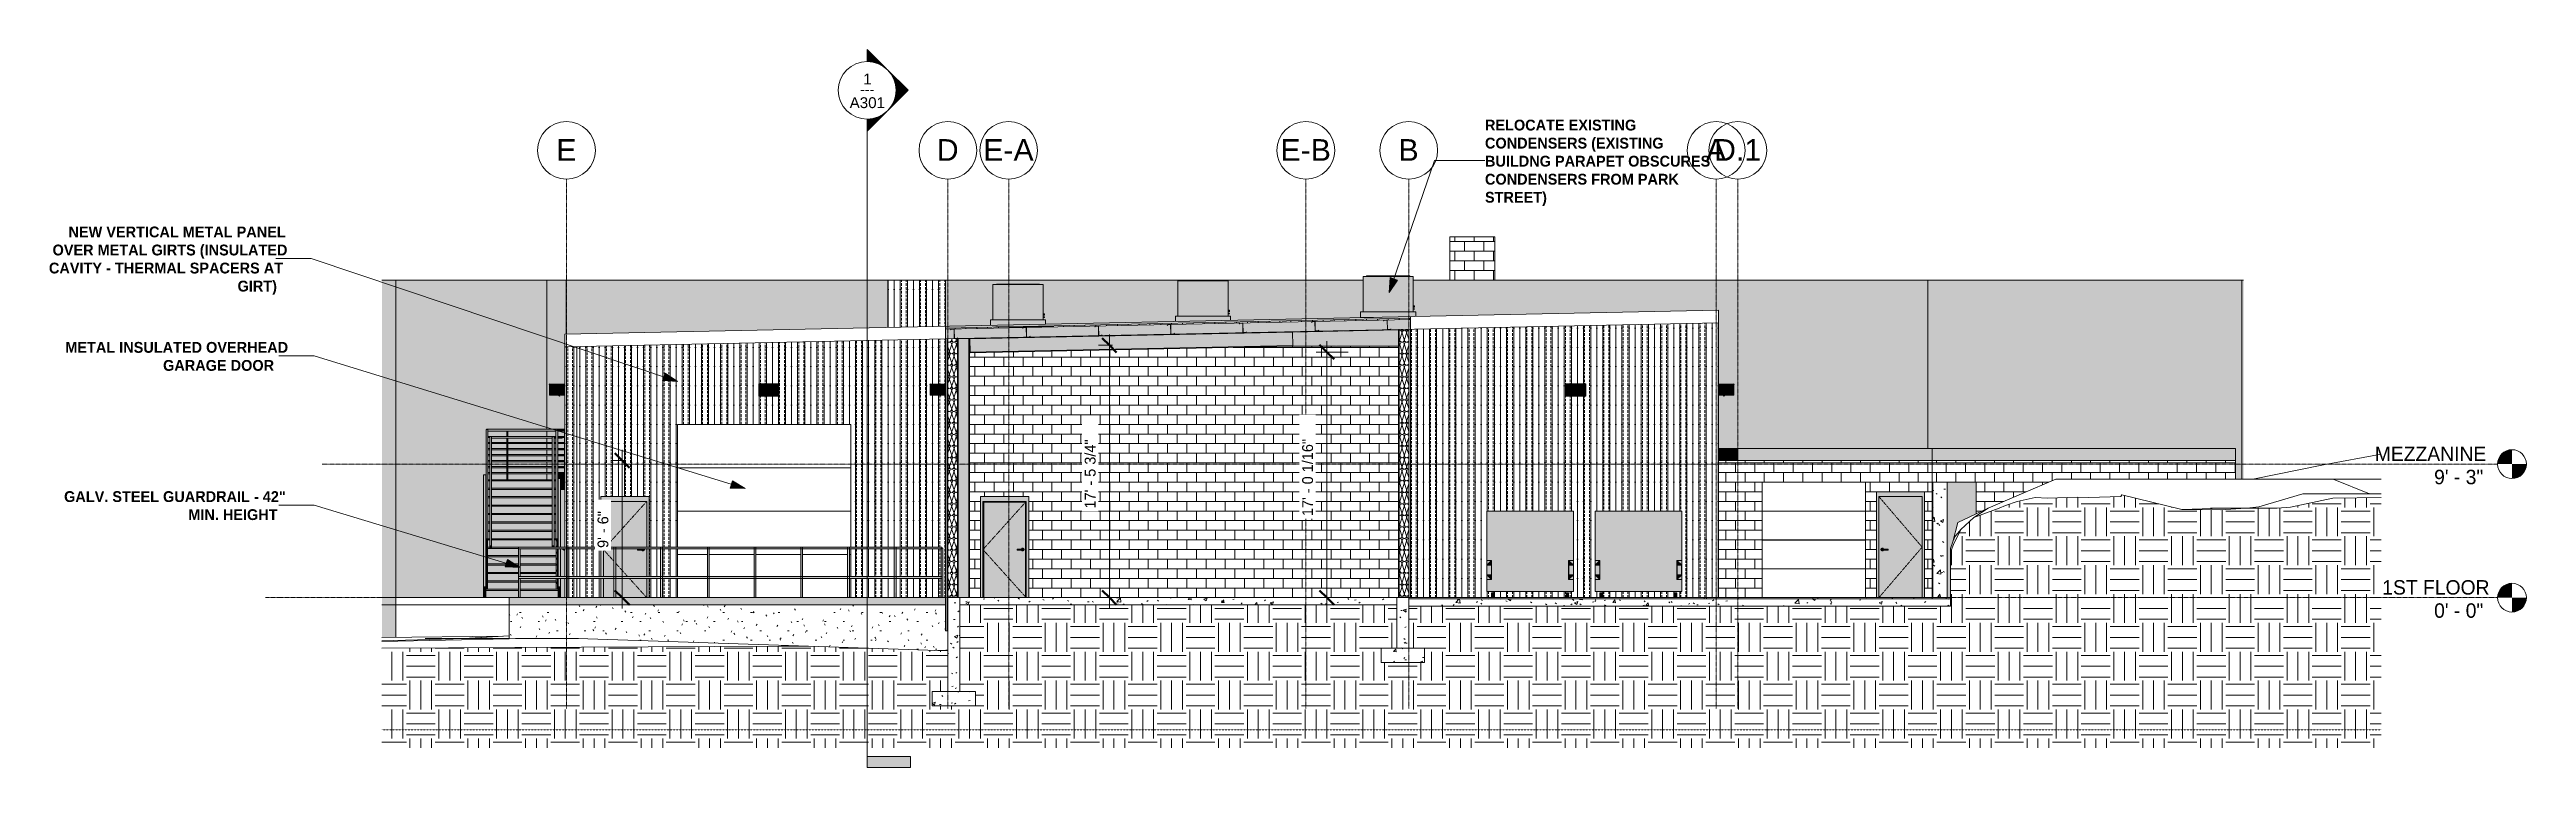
# Model space of a CAD drawing. Header units: inches. Extents: x -12067 to -7981, y -201 to 456.
# Drawn here: x -10039 to -7981, y -141 to 456 of the extents above; entities that cross this region are included whole.
import ezdxf

# ---------------------------------------------------------------- set-up
doc = ezdxf.new("R2010")
doc.units = ezdxf.units.IN
doc.header["$MEASUREMENT"] = 0
for name, pattern in [('Aligning Line 1_8_', [0.25, 0.125, -0.125]), ('Dash 1_16_', [0.125, 0.0625, -0.0625]), ('Grid Line 1_2_', [0.875, 0.5, -0.125, 0.125, -0.125])]:
    doc.linetypes.add(name, pattern=pattern)
for name, color, linetype, lineweight in [('A-ANNO-DIMS', 211, 'Continuous', 9), ('A-ANNO-DIMS-96', 211, 'Continuous', 9), ('A-DOOR', 31, 'Continuous', 13), ('A-DOOR-FRAM', 31, 'Continuous', 13), ('A-FLOR-HRAL', 11, 'Continuous', 9), ('A-FLOR-LEVL', 51, 'Continuous', 9), ('A-ROOF', 132, 'Continuous', 13), ('A-ROOF-PATT', 132, 'Continuous', 9), ('A-WALL', 113, 'Continuous', 13), ('A-WALL-PATT', 111, 'Continuous', 13), ('C-BLDG-PADS', 91, 'Continuous', 13), ('C-TOPO', 7, 'Continuous', 9), ('E-LITE-EQPM', 33, 'Continuous', 9), ('G-ANNO-SYMB', 111, 'Aligning Line 1_8_', 9), ('G-ANNO-TEXT', 231, 'Continuous', 9), ('M-EQPM', 50, 'Continuous', 9), ('Q-SPCQ', 91, 'Continuous', 9), ('S-BEAM', 12, 'Continuous', 13), ('S-COLS', 52, 'Continuous', 9), ('S-FNDN', 32, 'Continuous', 13), ('S-GRID', 1, 'Continuous', 9), ('S-GRID-IDEN', 1, 'Continuous', 9), ('S-STRS', 31, 'Continuous', 9)]:
    doc.layers.add(name, color=color, linetype=linetype, lineweight=lineweight)
doc.styles.add('Arial', font='arial.ttf', dxfattribs={"height": 18})
doc.styles.add('Arial_1', font='arial.ttf', dxfattribs={"height": 9})
doc.styles.add('Century Gothic', font='', dxfattribs={"height": 12})
doc.styles.add('Century Gothic_1', font='', dxfattribs={"height": 9})
doc.styles.add('Century Gothic_B', font='', dxfattribs={"height": 9})
doc.styles.get('Century Gothic').set_extended_font_data('Century Gothic')
doc.styles.get('Century Gothic_1').set_extended_font_data('Century Gothic')
doc.styles.get('Century Gothic_B').set_extended_font_data('Century Gothic', bold=True)
doc.dimstyles.new('OD__1_16__Tol__', dxfattribs={"dimscale": 12, "dimtxt": 9.397514, "dimasz": 1, "dimexe": 0.75, "dimexo": 0.5, "dimgap": 0.75, "dimtad": 1, "dimdec": 4, "dimrnd": 0.0625, "dimzin": 3, "dimdsep": 46, "dimlunit": 4, "dimtxsty": 'Century Gothic_1', "dimblk1": 'OBLIQUE', "dimblk2": 'OBLIQUE', "dimsah": 1, "dimcen": 0.09, "dimdle": 0.75, "dimazin": 0, "dimtfac": 1, "dimtdec": 4, "dimtix": 1, "dimtmove": 0, "dimatfit": 3, "dimfxl": 1, "dimtvp": 1, "dimtfill": 1, "dimfrac": 2, "dimtolj": 1, "dimtzin": 0, "dimarcsym": 2})
pattern_1 = [(0, (-8926.497, 126), (30.72, 7.68), [1.267, -21.773, 1.267, -21.773, -122.88]), (0, (-8926.497, 126), (30.72, 7.68), [-46.08, 1.267, -44.813, 1.267, -21.773, -53.76]), (0, (-8926.497, 126), (30.72, 7.68), [-115.2, 1.267, -14.093, 1.267, -37.133]), (120, (-8914.977, 129.84), (-22.011075, 22.7643), [1.267, -21.773, 1.267, -21.773, -122.88]), (120, (-8914.977, 129.84), (-22.011075, 22.7643), [-46.08, 1.267, -44.813, 1.267, -21.773, -53.76]), (120, (-8914.977, 129.84), (-22.011075, 22.7643), [-115.2, 1.267, -14.093, 1.267, -37.133]), (240, (-8911.137, 145.2), (-8.708925, -30.4443), [1.267, -21.773, 1.267, -21.773, -122.88]), (240, (-8911.137, 145.2), (-8.708925, -30.4443), [-46.08, 1.267, -44.813, 1.267, -21.773, -53.76]), (240, (-8911.137, 145.2), (-8.708925, -30.4443), [-115.2, 1.267, -14.093, 1.267, -37.133])]
pattern_2 = [(161.57, (-8926.0171, 126.48), (-3.8399538, -1.54e-05), [0, -27.322, 3.034, 0]), (18.43, (-8926.9771, 126.48), (-3.8399538, 1.54e-05), [0, -27.322, 3.034, 0]), (108.43, (-8926.0171, 126.48), (1.919622, -9.6005246), [9.106, -21.25]), (71.57, (-8926.9771, 126.48), (1.919622, 9.6005246), [9.106, -21.25])]
pattern_3 = [(90, (-9331.301, 0), (-16, 1e-15), [16, 0, 0, 0]), (90, (-9337.301, 0), (-16, 1e-15), [16, 0, 0, 0]), (90, (-9336.301, 0), (-16, 1e-15), [2.143, -13.857]), (90, (-9342.301, 0), (-16, 1e-15), [16, 0, 0, 0]), (90, (-9336.301, 3.214), (-16, 1e-15), [2.143, -13.857]), (90, (-9336.301, 6.429), (-16, 1e-15), [2.143, -13.857]), (90, (-9336.301, 9.643), (-16, 1e-15), [2.143, -13.857]), (90, (-9336.301, 12.857), (-16, 1e-15), [2.143, -13.857]), (90, (-9332.301, 0), (-16, 1e-15), [2.143, -13.857]), (90, (-9332.301, 3.214), (-16, 1e-15), [2.143, -13.857]), (90, (-9332.301, 6.429), (-16, 1e-15), [2.143, -13.857]), (90, (-9332.301, 9.643), (-16, 1e-15), [2.143, -13.857]), (90, (-9332.301, 12.857), (-16, 1e-15), [2.143, -13.857])]
pattern_4 = [(50, (-8926.497, 126), (27.5427, -2.4099), [2.88, -31.68]), (355, (-8926.497, 126), (-5.3278, 28.8843), [2.304, -25.344]), (100.451, (-8924.202, 125.8), (22.2153, 26.4739), [2.448, -26.924]), (46.184, (-8926.497, 133.68), (40.9819, -6.3564), [4.32, -47.52]), (96.636, (-8923.082, 133.15), (35.8907, 37.4062), [3.671, -40.386]), (351.184, (-8926.497, 133.68), (35.891, 37.4062), [3.456, -38.016]), (21, (-8922.657, 131.76), (22.921, -15.4607), [2.88, -31.68]), (326, (-8922.657, 131.76), (9.3435, 27.8457), [2.304, -25.344]), (71.451, (-8920.747, 130.472), (32.2648, 12.3844), [2.448, -26.924]), (37.5, (-8926.497, 126), (0.46686, 12.7827), [1.267, -23.77, 1.267, -24.461, -25.44]), (37.5, (-8926.497, 126), (0.46686, 12.7827), [-50.765, 1.267, -24.173]), (7.5, (-8926.497, 126), (10.1016, 15.1451), [1.267, -13.402, 1.267, -23.194, -9.696]), (7.5, (-8926.497, 126), (10.1016, 15.1451), [-39.13, 1.267, -8.429]), (327.5, (-8935.06, 126), (20.49916, -0.86578), [1.267, -8.333, 1.267, -28.685, -39.744]), (327.5, (-8935.06, 126), (20.49916, -0.86578), [-39.552, 1.267, -38.477]), (317.5, (-8938.9, 126), (22.3948, 3.8443), [1.267, -11.213, 1.267, -18.624, -28.224]), (317.5, (-8938.9, 126), (22.3948, 3.8443), [-32.371, 1.267, -26.957])]
pattern_5 = [(0, (-8926.497, 126), (24, 24), [24, -24]), (0, (-8926.497, 135), (24, 24), [24, -24]), (0, (-8926.497, 144), (24, 24), [24, -24]), (90, (-8923.497, 147), (-24, 24), [24, -24]), (90, (-8914.497, 147), (-24, 24), [24, -24]), (90, (-8905.497, 147), (-24, 24), [24, -24])]

msp = doc.modelspace()

# ---------------------------------------------------------------- texts
at = {"layer": 'A-FLOR-LEVL', "char_height": 12, "attachment_point": 1, "style": 'Century Gothic'}
for s, insert, width in [('MEZZANINE', (-8106.6116, 125.56299), 109.989), ('9\' - 3"', (-8057.26773, 106.28882), 50.904), ('1ST FLOOR', (-8100.37538, 14.56299), 102.414), ('0\' - 0"', (-8057.26773, -4.71118), 50.904)]:
    msp.add_mtext(s, dxfattribs=dict(at, insert=insert, width=width))
at = {"layer": 'G-ANNO-SYMB', "linetype": 'Continuous', "char_height": 9, "attachment_point": 1}
for s, insert, width, style in [('1', (-9362.82965, 435.56312), 8.484, 'Arial_1'), ('A301', (-9374.07375, 415.92688), 35.754, 'Arial_1'), ('---', (-9365.48096, 427.05643), 15.453, 'Century Gothic_1')]:
    msp.add_mtext(s, dxfattribs=dict(at, insert=insert, width=width, style=style))
at = {"layer": 'G-ANNO-TEXT', "char_height": 9, "attachment_point": 1, "style": 'Century Gothic_B'}
for s, insert, width in [('RELOCATE EXISTING', (-8846.07563, 397.29841), 145.743), ('CONDENSERS (EXISTING', (-8846.07563, 382.29841), 177.255), ('CONDENSERS FROM PARK', (-8846.07563, 352.29841), 191.799), ('BUILDNG PARAPET OBSCURES', (-8846.07563, 367.29841), 216.039), ('STREET)', (-8846.07563, 337.29841), 52.116), ('OVER METAL GIRTS (INSULATED', (-10036.53809, 293.47346), 224.826), ('NEW VERTICAL METAL PANEL', (-10023.28809, 308.47346), 208.767), ('CAVITY - THERMAL SPACERS AT', (-10039.53809, 278.47346), 228.462), ('GIRT)', (-9882.78809, 263.47346), 38.481), ('METAL INSULATED OVERHEAD', (-10025.94425, 212.53847), 215.13), ('GARAGE DOOR', (-9944.69425, 197.53847), 116.655), ('GALV. STEEL GUARDRAIL - 42"', (-10026.96473, 88.51367), 216.342), ('MIN. HEIGHT', (-9923.71473, 73.51367), 91.203)]:
    msp.add_mtext(s, dxfattribs=dict(at, insert=insert, width=width))
at = {"layer": 'S-GRID-IDEN', "char_height": 18, "attachment_point": 1, "style": 'Arial'}
for s, insert, width in [('E', (-9617.93507, 381.12374), 20.301), ('D', (-9301.69098, 381.12374), 22.119), ('E-A', (-9263.0587, 381.12374), 50.904), ('E-B', (-9016.0587, 381.12374), 50.904), ('B', (-8917.93507, 381.12374), 20.301), ('A', (-8662.43507, 381.12374), 20.301), ('D.1', (-8655.67917, 381.12374), 47.571)]:
    msp.add_mtext(s, dxfattribs=dict(at, insert=insert, width=width))

# ---------------------------------------------------------------- blocks, each defined once
blk = doc.blocks.new('Walls 1 - Walls 1-1277454-BUILDING SECTION - NORTH_SOUTH - LOOKING EAST - _REPAIR GARAGE')
at = {"layer": 'A-ROOF', "lineweight": 9}
for points in [[(-11927.3, -33.1), (-11915.8, -33), (-11915.8, 264), (-11927.3, 264), (-11927.3, -31.2)], [(-10642.4, 124), (-10642.4, 264), (-10643, 264), (-10643, 124)], [(-10381.4, 98.4), (-10381.4, 264), (-10642.4, 264), (-10642.4, 124), (-10386.8, 124), (-10386.8, 98.4), (-10382, 98.4)], [(-10381.4, 98.4), (-10380.1, 98.4), (-10380.1, 264), (-10381.4, 264), (-10381.4, 100)]]:
    blk.add_hatch(color=254, dxfattribs=at).paths.add_polyline_path(points, flags=0)
h = blk.add_hatch(color=254, dxfattribs=at)
h.paths.add_polyline_path([(-11915.8, 0), (-11842.9, 0), (-11842.9, 102), (-11840.9, 102), (-11840.9, 98), (-11840.7, 98), (-11840.6, 139.4), (-11840.6, 139.6), (-11840.4, 139.8), (-11840.3, 139.9), (-11840.1, 140), (-11839.7, 140), (-11790.1, 140), (-11790.1, 264), (-11915.8, 264), (-11915.8, 44.2)], flags=0)
h.paths.add_polyline_path([(-11836.2, 98), (-11823.6, 98), (-11823.6, 103), (-11836.2, 103), (-11836.2, 100.6)], flags=0)
h.paths.add_polyline_path([(-11797.5, 98), (-11790.1, 98), (-11790.1, 103), (-11822.6, 103), (-11822.6, 98), (-11810.5, 98)], flags=0)
h.paths.add_polyline_path([(-11837.7, 98), (-11837.7, 103), (-11839.2, 103), (-11839.2, 98)], flags=0)
h.paths.add_polyline_path([(-11810.5, 104), (-11790.1, 104), (-11790.1, 108), (-11822.6, 108), (-11822.6, 104)], flags=0)
h.paths.add_polyline_path([(-11836.2, 104), (-11823.6, 104), (-11823.6, 108), (-11836.2, 108), (-11836.2, 107.7)], flags=0)
h.paths.add_polyline_path([(-11839.2, 104), (-11837.7, 104), (-11837.7, 108), (-11839.2, 108), (-11839.2, 104.1)], flags=0)
h.paths.add_polyline_path([(-11804, 109), (-11790.1, 109), (-11790.1, 113), (-11822.6, 113), (-11822.6, 109), (-11810.5, 109)], flags=0)
h.paths.add_polyline_path([(-11837.7, 109), (-11837.7, 113), (-11839.2, 113), (-11839.2, 109)], flags=0)
h.paths.add_polyline_path([(-11836.2, 109), (-11823.6, 109), (-11823.6, 113), (-11836.2, 113), (-11836.2, 111.2)], flags=0)
h.paths.add_polyline_path([(-11839.2, 114), (-11837.7, 114), (-11837.7, 118), (-11839.2, 118), (-11839.2, 114.7)], flags=0)
h.paths.add_polyline_path([(-11797.5, 114), (-11790.1, 114), (-11790.1, 118), (-11822.6, 118), (-11822.6, 114), (-11804, 114)], flags=0)
h.paths.add_polyline_path([(-11836.2, 114), (-11823.6, 114), (-11823.6, 118), (-11836.2, 118), (-11836.2, 114.7)], flags=0)
h.paths.add_polyline_path([(-11823.6, 119), (-11823.6, 123), (-11836.2, 123), (-11836.2, 119)], flags=0)
h.paths.add_polyline_path([(-11837.7, 119), (-11837.7, 123), (-11839.2, 123), (-11839.2, 119)], flags=0)
h.paths.add_polyline_path([(-11810.5, 119), (-11790.1, 119), (-11790.1, 123), (-11822.6, 123), (-11822.6, 119)], flags=0)
h.paths.add_polyline_path([(-11839.2, 124), (-11837.7, 124), (-11837.7, 128), (-11839.2, 128), (-11839.2, 125.3)], flags=0)
h.paths.add_polyline_path([(-11797.5, 124), (-11790.1, 124), (-11790.1, 128), (-11822.6, 128), (-11822.6, 124), (-11810.5, 124)], flags=0)
h.paths.add_polyline_path([(-11836.2, 124), (-11823.6, 124), (-11823.6, 128), (-11836.2, 128), (-11836.2, 125.3)], flags=0)
h.paths.add_polyline_path([(-11836.2, 129), (-11823.6, 129), (-11823.6, 132.5), (-11836.2, 132.5), (-11836.2, 132.3)], flags=0)
h.paths.add_polyline_path([(-11810.5, 129), (-11790.1, 129), (-11790.1, 132.5), (-11822.6, 132.5), (-11822.6, 129), (-11817, 129)], flags=0)
h.paths.add_polyline_path([(-11838.2, 129), (-11837.7, 129), (-11837.7, 133), (-11839.2, 133), (-11839.2, 129)], flags=0)
h.paths.add_polyline_path([(-11836.7, 134), (-11823.6, 134), (-11823.6, 138.5), (-11839.2, 138.5), (-11839.2, 134), (-11836.9, 134)], flags=0)
h.paths.add_polyline_path([(-11794.3, 134), (-11790.1, 134), (-11790.1, 138.5), (-11822.6, 138.5), (-11822.6, 134), (-11797.5, 134)], flags=0)
at = {"layer": 'A-ROOF', "color": 8, "lineweight": 9}
for p, q in [((-11927.3, 264), (-11915.8, 264)), ((-11915.8, 264), (-11774.1, 264)), ((-11915.8, 264), (-11915.8, -33)), ((-11774.1, 219.1), (-11774.1, 264)), ((-10643, 264), (-10642.4, 264)), ((-10642.4, 264), (-10381.4, 264)), ((-10642.4, 124), (-10642.4, 264)), ((-10381.4, 264), (-10380.1, 264)), ((-10381.4, 98.4), (-10381.4, 264))]:
    blk.add_line(p, q, dxfattribs=at)
blk = doc.blocks.new('Door-Sectional_DesignersChoice_Amarr - 16_x8_-1633680-BUILDING SECTION - NORTH_SOUTH - LOOKING EAST - _REPAIR GARAGE')
at = {"layer": 'A-DOOR', "color": 8, "lineweight": 9}
for p, q in [((-11537.5, 143.9), (-11681.5, 143.9)), ((-11681.5, 108), (-11537.5, 108)), ((-11537.5, 107.9), (-11681.5, 107.9)), ((-11681.5, 72), (-11537.5, 72)), ((-11537.5, 71.9), (-11681.5, 71.9)), ((-11681.5, 36), (-11656.8, 36)), ((-11656.8, 35.9), (-11681.5, 35.9)), ((-11655.3, 36), (-11618, 36)), ((-11618, 35.9), (-11655.3, 35.9)), ((-11616.5, 36), (-11579.1, 36)), ((-11579.1, 35.9), (-11616.5, 35.9)), ((-11577.6, 36), (-11540.3, 36)), ((-11540.3, 35.9), (-11577.6, 35.9)), ((-11538.8, 36), (-11537.5, 36)), ((-11537.5, 35.9), (-11538.8, 35.9))]:
    blk.add_line(p, q, dxfattribs=at)
blk = doc.blocks.new('Z-Girder - Z-Girder-1627038-BUILDING SECTION - NORTH_SOUTH - LOOKING EAST - _REPAIR GARAGE')
at = {"layer": 'S-BEAM', "lineweight": 9}
for p, q in [((-11454.2, 223.2), (-11454.7, 222.6)), ((-11454.7, 222.6), (-11454.6, 222.6)), ((-11454.6, 222.6), (-11454.2, 223.1)), ((-11451.9, 223.3), (-11454.2, 223.2)), ((-11454.2, 223.1), (-11451.8, 223.2)), ((-11451.8, 223.1), (-11451.6, 215.5)), ((-11451.5, 215.5), (-11451.7, 223.1)), ((-11449.1, 215.4), (-11451.4, 215.4)), ((-11451.4, 215.3), (-11449.1, 215.3)), ((-11448.7, 216), (-11449.1, 215.4)), ((-11449.1, 215.3), (-11448.6, 215.9)), ((-11448.6, 215.9), (-11448.7, 216))]:
    blk.add_line(p, q, dxfattribs=at)
for centre, radius, start, end in [((-11451.8, 223.1), 0.188, 1.1935, 91.1935), ((-11451.8, 223.1), 0.0782, 1.1935, 89.0708), ((-11451.4, 215.5), 0.188, 186.796, 265.2577), ((-11451.4, 215.5), 0.0782, 181.1935, 268.1511)]:
    blk.add_arc(centre, radius, start, end, dxfattribs=at)
blk = doc.blocks.new('Railing - Lapeyre - 1 1_2_ Post-1355937-BUILDING SECTION - NORTH_SOUTH - LOOKING EAST - _REPAIR GARAGE')
at = {"layer": 'A-FLOR-HRAL'}
h = blk.add_hatch(color=253, dxfattribs=at)
h.paths.add_polyline_path([(-11501.5, 0), (-11500.7, 0), (-11500.8, 16.7), (-11501.5, 16)], flags=0)
h.paths.add_polyline_path([(-11500.7, 16.8), (-11500.8, 41.2), (-11501.5, 40.5), (-11501.5, 17.5), (-11500.8, 16.8)], flags=0)
h = blk.add_hatch(color=253, dxfattribs=at)
h.paths.add_polyline_path([(-11500, 0), (-11500, 16), (-11500.7, 16.7), (-11500.7, 0), (-11500, 0)], flags=0)
h.paths.add_polyline_path([(-11500.7, 16.8), (-11500, 17.5), (-11500, 40.5), (-11500.7, 41.2), (-11500.7, 16.8)], flags=0)
at = {"layer": 'A-FLOR-HRAL', "color": 8}
for p, q in [((-11501.5, 41.3), (-11501.5, 0)), ((-11500, 0), (-11500, 41.3))]:
    blk.add_line(p, q, dxfattribs=at)
blk = doc.blocks.new('Railing - Lapeyre - 1 1_2_ Post-V4-BUILDING SECTION - NORTH_SOUTH - LOOKING EAST - _REPAIR GARAGE')
at = {"layer": 'A-FLOR-HRAL'}
h = blk.add_hatch(color=253, dxfattribs=at)
h.paths.add_polyline_path([(-11813.9, 0), (-11812.4, 0), (-11812.4, 16), (-11813.4, 16), (-11813.6, 16.2), (-11813.7, 16.3), (-11813.8, 16.5), (-11813.9, 16.7), (-11813.9, 16.6), (-11813.9, 1.9)], flags=0)
h.paths.add_polyline_path([(-11813.9, 16.8), (-11813.8, 17), (-11813.7, 17.2), (-11813.6, 17.3), (-11813.4, 17.4), (-11813.2, 17.5), (-11812.9, 17.5), (-11812.4, 17.5), (-11812.4, 40.5), (-11813.3, 40.5), (-11813.7, 40.7), (-11813.7, 40.8), (-11813.8, 41), (-11813.9, 41.1), (-11813.9, 41), (-11813.9, 16.9)], flags=0)
at = {"layer": 'A-FLOR-HRAL', "color": 8}
for p, q in [((-11813.9, 41.3), (-11813.9, 0)), ((-11812.4, 17.5), (-11812.4, 40.5)), ((-11812.4, 0), (-11812.4, 16))]:
    blk.add_line(p, q, dxfattribs=at)
blk = doc.blocks.new('Railing - Lapeyre - 1 1_2_ Post-V5-BUILDING SECTION - NORTH_SOUTH - LOOKING EAST - _REPAIR GARAGE')
at = {"layer": 'A-FLOR-HRAL'}
h = blk.add_hatch(color=253, dxfattribs=at)
h.paths.add_polyline_path([(-11462.6, 0), (-11461.9, 0), (-11461.9, 16.7), (-11462.6, 16)], flags=0)
h.paths.add_polyline_path([(-11461.9, 16.7), (-11461.9, 41.2), (-11462.6, 40.5), (-11462.6, 17.5), (-11462, 16.9)], flags=0)
blk.add_hatch(color=253, dxfattribs=at).paths.add_polyline_path([(-11461.2, 0), (-11461.1, 0), (-11461.2, 41.2), (-11461.9, 41.2), (-11461.9, 0), (-11461.2, 0)], flags=0)
at = {"layer": 'A-FLOR-HRAL', "color": 8}
for p, q in [((-11462.6, 41.2), (-11462.6, 0)), ((-11461.9, 41.2), (-11461.1, 41.2)), ((-11461.1, 0), (-11461.1, 41.2))]:
    blk.add_line(p, q, dxfattribs=at)
blk = doc.blocks.new('Railing - Railing-1339868-BUILDING SECTION - NORTH_SOUTH - LOOKING EAST - _REPAIR GARAGE')
at = {"layer": 'A-FLOR-HRAL'}
blk.add_hatch(color=253, dxfattribs=at).paths.add_polyline_path([(-11461.9, 41.2), (-11461.9, 42), (-11813.3, 42), (-11813.5, 41.9), (-11813.7, 41.7), (-11813.8, 41.6), (-11813.9, 41.4), (-11813.9, 41.2), (-11466.5, 41.2)], flags=0)
h = blk.add_hatch(color=253, dxfattribs=at)
h.paths.add_polyline_path([(-11500.7, 41.2), (-11500, 40.5), (-11462.6, 40.5), (-11461.9, 41.2), (-11500.5, 41.2)], flags=0)
h.paths.add_polyline_path([(-11539.6, 41.2), (-11538.8, 40.5), (-11501.5, 40.5), (-11500.7, 41.2), (-11539.4, 41.2)], flags=0)
h.paths.add_polyline_path([(-11578.4, 41.2), (-11577.6, 40.5), (-11540.3, 40.5), (-11539.6, 41.2), (-11578.2, 41.2)], flags=0)
h.paths.add_polyline_path([(-11617.2, 41.2), (-11616.5, 40.5), (-11579.1, 40.5), (-11578.4, 41.2), (-11617, 41.2)], flags=0)
h.paths.add_polyline_path([(-11656.1, 41.2), (-11655.3, 40.5), (-11618, 40.5), (-11617.2, 41.2), (-11655.9, 41.2)], flags=0)
h.paths.add_polyline_path([(-11694.9, 41.2), (-11694.1, 40.5), (-11656.8, 40.5), (-11656.1, 41.2), (-11694.7, 41.2)], flags=0)
h.paths.add_polyline_path([(-11713.1, 40.5), (-11695.6, 40.5), (-11694.9, 41.2), (-11733.7, 41.2), (-11733, 40.5), (-11716.4, 40.5)], flags=0)
h.paths.add_polyline_path([(-11772.6, 41.2), (-11771.8, 40.5), (-11734.4, 40.5), (-11733.7, 41.2), (-11772.4, 41.2)], flags=0)
h.paths.add_polyline_path([(-11813.1, 40.5), (-11773.3, 40.5), (-11772.6, 41.2), (-11813.9, 41.2), (-11813.8, 41), (-11813.7, 40.8), (-11813.7, 40.7), (-11813.5, 40.6), (-11813.3, 40.5), (-11813.1, 40.5)], flags=0)
h = blk.add_hatch(color=253, dxfattribs=at)
h.paths.add_polyline_path([(-11461.9, 16.7), (-11462.7, 17.5), (-11500, 17.5), (-11500.7, 16.7), (-11462.6, 16.7)], flags=0)
h.paths.add_polyline_path([(-11539.6, 16.7), (-11500.8, 16.8), (-11501.5, 17.5), (-11538.8, 17.5), (-11539.5, 16.8)], flags=0)
h.paths.add_polyline_path([(-11578.4, 16.7), (-11539.6, 16.8), (-11540.3, 17.5), (-11577.7, 17.5), (-11578.3, 16.8)], flags=0)
h.paths.add_polyline_path([(-11617.2, 16.7), (-11578.4, 16.7), (-11579.1, 17.5), (-11616.5, 17.5), (-11617.1, 16.8)], flags=0)
h.paths.add_polyline_path([(-11628.8, 16.7), (-11617.2, 16.7), (-11618, 17.5), (-11655.3, 17.5), (-11656.1, 16.7), (-11641.7, 16.7)], flags=0)
h.paths.add_polyline_path([(-11694.9, 16.7), (-11656.1, 16.7), (-11656.8, 17.5), (-11694.2, 17.5), (-11694.8, 16.9)], flags=0)
h.paths.add_polyline_path([(-11733.7, 16.7), (-11694.9, 16.7), (-11695.6, 17.5), (-11733, 17.5), (-11733.6, 16.9)], flags=0)
h.paths.add_polyline_path([(-11772.6, 16.7), (-11733.7, 16.7), (-11734.5, 17.5), (-11771.8, 17.5), (-11772.4, 16.9)], flags=0)
h.paths.add_polyline_path([(-11813.9, 16.7), (-11772.6, 16.7), (-11773.3, 17.5), (-11813.3, 17.5), (-11813.5, 17.4), (-11813.7, 17.2), (-11813.8, 17.1), (-11813.9, 16.9)], flags=0)
h = blk.add_hatch(color=253, dxfattribs=at)
h.paths.add_polyline_path([(-11500.7, 16.7), (-11500, 16), (-11462.6, 16), (-11461.9, 16.7), (-11498.9, 16.7)], flags=0)
h.paths.add_polyline_path([(-11539.6, 16.7), (-11538.8, 16), (-11501.4, 16), (-11500.7, 16.7), (-11537.9, 16.7)], flags=0)
h.paths.add_polyline_path([(-11578.4, 16.7), (-11577.6, 16), (-11540.3, 16), (-11539.6, 16.7), (-11576.8, 16.7)], flags=0)
h.paths.add_polyline_path([(-11617.2, 16.7), (-11616.5, 16), (-11579.1, 16), (-11578.4, 16.7), (-11615.8, 16.7)], flags=0)
h.paths.add_polyline_path([(-11656.1, 16.7), (-11655.3, 16), (-11617.9, 16), (-11617.2, 16.7), (-11654.7, 16.7)], flags=0)
h.paths.add_polyline_path([(-11667.7, 16), (-11656.8, 16), (-11656.1, 16.7), (-11694.9, 16.7), (-11694.1, 16), (-11681.5, 16)], flags=0)
h.paths.add_polyline_path([(-11705.6, 16), (-11695.6, 16), (-11694.9, 16.7), (-11733.7, 16.7), (-11733, 16), (-11707.2, 16)], flags=0)
h.paths.add_polyline_path([(-11772.6, 16.7), (-11771.8, 16), (-11734.4, 16), (-11733.7, 16.7), (-11771.6, 16.7)], flags=0)
h.paths.add_polyline_path([(-11813.1, 16), (-11773.3, 16), (-11772.6, 16.7), (-11813.9, 16.7), (-11813.9, 16.6), (-11813.7, 16.3), (-11813.7, 16.2), (-11813.5, 16.1), (-11813.2, 16)], flags=0)
at = {"layer": 'A-FLOR-HRAL', "color": 8}
for p, q in [((-11461.9, 42), (-11813.1, 42)), ((-11461.9, 42), (-11461.9, 41.2)), ((-11813.1, 40.5), (-11461.9, 40.5)), ((-11461.9, 17.5), (-11813.1, 17.5)), ((-11813.1, 16), (-11461.9, 16))]:
    blk.add_line(p, q, dxfattribs=at)
for points, knots in [([(-11813.9, 41.2), (-11813.9, 41.3), (-11813.9, 41.4), (-11813.8, 41.5), (-11813.8, 41.6), (-11813.8, 41.7), (-11813.7, 41.7), (-11813.7, 41.8), (-11813.6, 41.8), (-11813.5, 41.9), (-11813.5, 41.9), (-11813.4, 41.9), (-11813.4, 42), (-11813.3, 42), (-11813.3, 42), (-11813.2, 42), (-11813.2, 42), (-11813.2, 42), (-11813.1, 42)], [0, 0, 0, 0, 0.0833333, 0.125, 0.1666667, 0.2083333, 0.2291667, 0.25, 0.2916667, 0.3333333, 0.3541667, 0.375, 0.3958333, 0.4166667, 0.4375, 0.4583333, 0.4791667, 0.5, 0.5, 0.5, 0.5]), ([(-11813.1, 40.5), (-11813.2, 40.5), (-11813.2, 40.5), (-11813.2, 40.5), (-11813.3, 40.5), (-11813.3, 40.5), (-11813.4, 40.5), (-11813.4, 40.6), (-11813.5, 40.6), (-11813.5, 40.6), (-11813.6, 40.6), (-11813.6, 40.7), (-11813.7, 40.7), (-11813.7, 40.8), (-11813.8, 40.8), (-11813.8, 40.9), (-11813.8, 41), (-11813.9, 41.1), (-11813.9, 41.2), (-11813.9, 41.2)], [0.5, 0.5, 0.5, 0.5, 0.5208333, 0.5416667, 0.5625, 0.5833333, 0.6041667, 0.625, 0.6458333, 0.6666667, 0.6875, 0.7083333, 0.75, 0.7708333, 0.7916667, 0.8333333, 0.875, 0.9166667, 1, 1, 1, 1]), ([(-11813.9, 16.7), (-11813.9, 16.8), (-11813.9, 16.9), (-11813.8, 17), (-11813.8, 17.1), (-11813.8, 17.2), (-11813.7, 17.2), (-11813.7, 17.3), (-11813.6, 17.3), (-11813.5, 17.4), (-11813.5, 17.4), (-11813.4, 17.4), (-11813.4, 17.5), (-11813.3, 17.5), (-11813.3, 17.5), (-11813.2, 17.5), (-11813.2, 17.5), (-11813.2, 17.5), (-11813.1, 17.5)], [0, 0, 0, 0, 0.0833333, 0.125, 0.1666667, 0.2083333, 0.2291667, 0.25, 0.2916667, 0.3333333, 0.3541667, 0.375, 0.3958333, 0.4166667, 0.4375, 0.4583333, 0.4791667, 0.5, 0.5, 0.5, 0.5]), ([(-11813.1, 16), (-11813.2, 16), (-11813.2, 16), (-11813.2, 16), (-11813.3, 16), (-11813.3, 16), (-11813.4, 16), (-11813.4, 16.1), (-11813.5, 16.1), (-11813.5, 16.1), (-11813.6, 16.1), (-11813.6, 16.2), (-11813.7, 16.2), (-11813.7, 16.3), (-11813.8, 16.3), (-11813.8, 16.4), (-11813.8, 16.5), (-11813.9, 16.6), (-11813.9, 16.7), (-11813.9, 16.7)], [0.5, 0.5, 0.5, 0.5, 0.5208333, 0.5416667, 0.5625, 0.5833333, 0.6041667, 0.625, 0.6458333, 0.6666667, 0.6875, 0.7083333, 0.75, 0.7708333, 0.7916667, 0.8333333, 0.875, 0.9166667, 1, 1, 1, 1])]:
    blk.add_open_spline(points, degree=3, knots=knots, dxfattribs=at)
for name, p in [('Railing - Lapeyre - 1 1_2_ Post-V4-BUILDING SECTION - NORTH_SOUTH - LOOKING EAST - _REPAIR GARAGE', (0, 0)), ('Railing - Lapeyre - 1 1_2_ Post-1355937-BUILDING SECTION - NORTH_SOUTH - LOOKING EAST - _REPAIR GARAGE', (-271.8, 0)), ('Railing - Lapeyre - 1 1_2_ Post-1355937-BUILDING SECTION - NORTH_SOUTH - LOOKING EAST - _REPAIR GARAGE', (-233, 0)), ('Railing - Lapeyre - 1 1_2_ Post-1355937-BUILDING SECTION - NORTH_SOUTH - LOOKING EAST - _REPAIR GARAGE', (-194.2, 0)), ('Railing - Lapeyre - 1 1_2_ Post-1355937-BUILDING SECTION - NORTH_SOUTH - LOOKING EAST - _REPAIR GARAGE', (-155.3, 0)), ('Railing - Lapeyre - 1 1_2_ Post-1355937-BUILDING SECTION - NORTH_SOUTH - LOOKING EAST - _REPAIR GARAGE', (-116.5, 0)), ('Railing - Lapeyre - 1 1_2_ Post-1355937-BUILDING SECTION - NORTH_SOUTH - LOOKING EAST - _REPAIR GARAGE', (-77.7, 0)), ('Railing - Lapeyre - 1 1_2_ Post-1355937-BUILDING SECTION - NORTH_SOUTH - LOOKING EAST - _REPAIR GARAGE', (-38.8, 0)), ('Railing - Lapeyre - 1 1_2_ Post-1355937-BUILDING SECTION - NORTH_SOUTH - LOOKING EAST - _REPAIR GARAGE', (0, 0)), ('Railing - Lapeyre - 1 1_2_ Post-V5-BUILDING SECTION - NORTH_SOUTH - LOOKING EAST - _REPAIR GARAGE', (0, 0))]:
    blk.add_blockref(name, p)
blk = doc.blocks.new('Door-Passage-Single-Flush - 36_ x 80_-1396074-BUILDING SECTION - NORTH_SOUTH - LOOKING EAST - _REPAIR GARAGE')
at = {"layer": 'A-DOOR', "lineweight": 9}
for points in [[(-11776.5, 40), (-11775.9, 40), (-11775.9, 40.3), (-11775.9, 40.4), (-11776, 40.4), (-11776.4, 40.4), (-11776.8, 40.3), (-11776.8, 40.1), (-11776.8, 40), (-11776.5, 40)], [(-11776.5, 39.6), (-11776.4, 39.6), (-11775.9, 39.7), (-11775.9, 39.9), (-11775.9, 40), (-11776.8, 40), (-11776.8, 39.7), (-11776.6, 39.6), (-11776.5, 39.6)], [(-11775.4, 40), (-11775.4, 40.4), (-11775.9, 40.4), (-11775.9, 40)], [(-11775.9, 39.6), (-11775.4, 39.6), (-11775.4, 40), (-11775.9, 40), (-11775.9, 39.6)]]:
    blk.add_hatch(color=254, dxfattribs=at).paths.add_polyline_path(points, flags=0)
at = {"layer": 'A-DOOR', "color": 8, "lineweight": 9}
for p, q in [((-11775.4, 40.4), (-11775.9, 40.4)), ((-11775.9, 39.6), (-11775.4, 39.6))]:
    blk.add_line(p, q, dxfattribs=at)
at = {"layer": 'A-DOOR', "color": 8, "lineweight": 9, "flags": 128}
for points in [[(-11775.9, 40.4), (-11775.9, 40.4), (-11775.9, 40.4), (-11776, 40.4), (-11776, 40.4), (-11776, 40.4), (-11776, 40.4), (-11776, 40.4), (-11776.1, 40.4), (-11776.1, 40.4), (-11776.1, 40.4), (-11776.1, 40.4), (-11776.2, 40.4), (-11776.2, 40.4), (-11776.2, 40.4), (-11776.2, 40.4), (-11776.2, 40.4), (-11776.3, 40.4), (-11776.3, 40.4), (-11776.3, 40.4), (-11776.3, 40.4), (-11776.3, 40.4), (-11776.3, 40.4), (-11776.4, 40.4), (-11776.4, 40.4), (-11776.4, 40.4), (-11776.4, 40.4), (-11776.4, 40.4), (-11776.4, 40.4), (-11776.4, 40.4), (-11776.4, 40.4), (-11776.4, 40.4), (-11776.4, 40.4), (-11776.5, 40.4), (-11776.5, 40.4), (-11776.5, 40.4), (-11776.5, 40.4), (-11776.5, 40.4), (-11776.5, 40.4), (-11776.5, 40.4)], [(-11776.5, 39.6), (-11776.5, 39.6), (-11776.5, 39.6), (-11776.5, 39.6), (-11776.5, 39.6), (-11776.5, 39.6), (-11776.5, 39.6), (-11776.4, 39.6), (-11776.4, 39.6), (-11776.4, 39.6), (-11776.4, 39.6), (-11776.4, 39.6), (-11776.4, 39.6), (-11776.4, 39.6), (-11776.4, 39.6), (-11776.4, 39.6), (-11776.4, 39.6), (-11776.3, 39.6), (-11776.3, 39.6), (-11776.3, 39.6), (-11776.3, 39.6), (-11776.3, 39.6), (-11776.3, 39.6), (-11776.2, 39.6), (-11776.2, 39.6), (-11776.2, 39.6), (-11776.2, 39.6), (-11776.2, 39.6), (-11776.1, 39.6), (-11776.1, 39.6), (-11776.1, 39.6), (-11776.1, 39.6), (-11776.1, 39.6), (-11776, 39.6), (-11776, 39.6), (-11776, 39.6), (-11776, 39.6), (-11775.9, 39.6), (-11775.9, 39.6), (-11775.9, 39.6), (-11775.9, 39.6)]]:
    blk.add_lwpolyline(points, dxfattribs=at)
at = {"layer": 'A-DOOR', "color": 8, "lineweight": 9}
for start, end in [(150, 180), (180, 210), (82.7725, 90), (270, 277.2275)]:
    blk.add_arc((-11776.5, 40), 0.394, start, end, dxfattribs=at)
blk = doc.blocks.new('Condensing Unit - Air Cooled - DX - 6-10 Tons - 6 Tons-1352867-BUILDING SECTION - NORTH_SOUTH - LOOKING EAST - _REPAIR GARAGE')
at = {"layer": 'M-EQPM'}
for points in [[(-11265.7, 233.9), (-11223.9, 233.9), (-11223.9, 263.3), (-11265.7, 263.3), (-11265.7, 236.5)], [(-11251.8, 263.3), (-11251.8, 263.7), (-11262.7, 263.7), (-11262.7, 263.3), (-11252.3, 263.3)], [(-11249.5, 263.3), (-11240.8, 263.3), (-11240.8, 263.7), (-11251.8, 263.7), (-11251.8, 263.3)], [(-11240.1, 263.3), (-11237.8, 263.3), (-11237.8, 263.7), (-11240.8, 263.7), (-11240.8, 263.3)], [(-11226.9, 263.3), (-11226.9, 263.7), (-11237.8, 263.7), (-11237.8, 263.3), (-11227.4, 263.3)], [(-11267.7, 229.6), (-11221.9, 230.6), (-11221.9, 233.9), (-11267.7, 233.9), (-11267.7, 231.2)], [(-11222.9, 238.3), (-11222.9, 238.9), (-11223.9, 238.9), (-11223.9, 238.3)], [(-11223.9, 237.7), (-11222.9, 237.8), (-11222.9, 238.3), (-11223.9, 238.3), (-11223.9, 237.8)], [(-11222.9, 236.1), (-11222.9, 236.3), (-11223.9, 236.3), (-11223.9, 236.1)], [(-11222.9, 236), (-11222.9, 236.1), (-11223.9, 236.1), (-11223.9, 236)]]:
    blk.add_hatch(color=8, dxfattribs=at).paths.add_polyline_path(points, flags=0)
at = {"layer": 'M-EQPM', "color": 8}
for p, q in [((-11265.7, 263.3), (-11265.7, 233.9)), ((-11223.9, 263.3), (-11265.7, 263.3)), ((-11262.8, 263.7), (-11262.8, 263.3)), ((-11262.7, 263.7), (-11251.8, 263.7)), ((-11251.8, 263.7), (-11240.8, 263.7)), ((-11240.8, 263.7), (-11237.8, 263.7)), ((-11240.8, 263.3), (-11240.8, 263.7)), ((-11237.8, 263.7), (-11226.9, 263.7)), ((-11226.8, 263.3), (-11226.8, 263.7)), ((-11223.9, 233.9), (-11223.9, 263.3)), ((-11267.7, 233.9), (-11221.9, 233.9)), ((-11267.7, 229.6), (-11267.7, 233.9)), ((-11222.9, 238.9), (-11223.9, 238.9)), ((-11223.9, 237.7), (-11222.9, 237.7)), ((-11222.9, 236.3), (-11223.9, 236.3)), ((-11223.9, 236), (-11222.9, 236)), ((-11222.9, 238.9), (-11222.9, 238.3)), ((-11222.9, 238.3), (-11222.9, 237.7)), ((-11222.9, 236.3), (-11222.9, 236.1)), ((-11222.9, 236.1), (-11222.9, 236)), ((-11221.9, 230.6), (-11221.9, 233.9))]:
    blk.add_line(p, q, dxfattribs=at)
blk = doc.blocks.new('Condensing Unit - Air Cooled - DX - 6-10 Tons - 6 Tons-V6-BUILDING SECTION - NORTH_SOUTH - LOOKING EAST - _REPAIR GARAGE')
at = {"layer": 'M-EQPM'}
for points in [[(-11408.1, 231), (-11377.7, 231), (-11377.7, 260.4), (-11419.5, 260.4), (-11419.5, 231)], [(-11405.5, 260.4), (-11405.5, 260.7), (-11416.5, 260.7), (-11416.5, 260.4), (-11407.8, 260.4)], [(-11403.2, 260.4), (-11394.6, 260.4), (-11394.6, 260.7), (-11405.5, 260.7), (-11405.5, 260.4)], [(-11393.9, 260.4), (-11391.6, 260.4), (-11391.6, 260.7), (-11394.6, 260.7), (-11394.6, 260.4)], [(-11389.3, 260.4), (-11380.7, 260.4), (-11380.7, 260.7), (-11391.6, 260.7), (-11391.6, 260.4)], [(-11421.5, 226.4), (-11375.7, 227.4), (-11375.7, 231), (-11421.5, 231)], [(-11377.7, 235.3), (-11376.7, 235.3), (-11376.7, 235.9), (-11377.7, 235.9), (-11377.7, 235.5)], [(-11377.7, 234.8), (-11376.7, 234.8), (-11376.7, 235.3), (-11377.7, 235.3), (-11377.7, 234.8)], [(-11376.7, 233.2), (-11376.7, 233.4), (-11377.7, 233.3), (-11377.7, 233.2)], [(-11376.7, 233), (-11376.7, 233.2), (-11377.7, 233.2), (-11377.7, 233)]]:
    blk.add_hatch(color=8, dxfattribs=at).paths.add_polyline_path(points, flags=0)
at = {"layer": 'M-EQPM', "color": 8}
for p, q in [((-11419.5, 260.4), (-11419.5, 231)), ((-11377.7, 260.4), (-11419.5, 260.4)), ((-11416.5, 260.7), (-11416.5, 260.4)), ((-11416.5, 260.7), (-11405.5, 260.7)), ((-11405.5, 260.7), (-11394.6, 260.7)), ((-11394.6, 260.7), (-11391.6, 260.7)), ((-11394.5, 260.4), (-11394.5, 260.7)), ((-11391.6, 260.7), (-11380.7, 260.7)), ((-11380.6, 260.4), (-11380.6, 260.7)), ((-11377.7, 231), (-11377.7, 260.4)), ((-11421.5, 231), (-11375.7, 231)), ((-11421.5, 226.4), (-11421.5, 231)), ((-11376.7, 235.9), (-11377.7, 235.9)), ((-11377.7, 234.8), (-11376.7, 234.8)), ((-11376.7, 233.4), (-11377.7, 233.4)), ((-11377.7, 233), (-11376.7, 233)), ((-11376.7, 235.9), (-11376.7, 235.3)), ((-11376.7, 235.3), (-11376.7, 234.8)), ((-11376.7, 233.4), (-11376.7, 233.2)), ((-11376.7, 233.2), (-11376.7, 233)), ((-11375.7, 227.4), (-11375.7, 231))]:
    blk.add_line(p, q, dxfattribs=at)
blk = doc.blocks.new('Condensing Unit - Air Cooled - DX - 6-10 Tons - 6 Tons-V7-BUILDING SECTION - NORTH_SOUTH - LOOKING EAST - _REPAIR GARAGE')
at = {"layer": 'M-EQPM'}
for points in [[(-11111.9, 237.6), (-11070.1, 237.6), (-11070.1, 267), (-11111.9, 267), (-11111.9, 264)], [(-11098, 267), (-11098, 267.4), (-11108.9, 267.4), (-11108.9, 267), (-11100.3, 267)], [(-11096.5, 267), (-11087.1, 267), (-11087.1, 267.4), (-11098, 267.4), (-11098, 267)], [(-11086.4, 267), (-11084.1, 267), (-11084.1, 267.4), (-11087.1, 267.4), (-11087.1, 267)], [(-11073.1, 267), (-11073.1, 267.4), (-11084.1, 267.4), (-11084.1, 267), (-11073.6, 267)], [(-11103.1, 233), (-11068.1, 233.8), (-11068.1, 237.6), (-11113.9, 237.6), (-11113.9, 233)], [(-11069.1, 242), (-11069.1, 242.6), (-11070.1, 242.6), (-11070.1, 242)], [(-11070.1, 241.5), (-11069.1, 241.5), (-11069.1, 242), (-11070.1, 242), (-11070.1, 241.5)], [(-11069.1, 239.9), (-11069.1, 240), (-11070.1, 240), (-11070.1, 239.9)], [(-11069.1, 239.7), (-11069.1, 239.9), (-11070.1, 239.9), (-11070.1, 239.7)]]:
    blk.add_hatch(color=8, dxfattribs=at).paths.add_polyline_path(points, flags=0)
at = {"layer": 'M-EQPM', "color": 8}
for p, q in [((-11111.9, 267), (-11111.9, 237.6)), ((-11070.1, 267), (-11111.9, 267)), ((-11109, 267.4), (-11109, 267)), ((-11108.9, 267.4), (-11098, 267.4)), ((-11098, 267.4), (-11087.1, 267.4)), ((-11087.1, 267.4), (-11084.1, 267.4)), ((-11087, 267), (-11087, 267.4)), ((-11084.1, 267.4), (-11073.1, 267.4)), ((-11073.1, 267), (-11073.1, 267.4)), ((-11070.1, 237.6), (-11070.1, 267)), ((-11113.9, 237.6), (-11068.1, 237.6)), ((-11113.9, 233), (-11113.9, 237.6)), ((-11103.1, 233), (-11113.9, 233)), ((-11069.1, 242.6), (-11070.1, 242.6)), ((-11070.1, 241.5), (-11069.1, 241.5)), ((-11069.1, 240), (-11070.1, 240)), ((-11070.1, 239.7), (-11069.1, 239.7)), ((-11069.1, 242.6), (-11069.1, 242)), ((-11069.1, 242), (-11069.1, 241.5)), ((-11069.1, 240), (-11069.1, 239.9)), ((-11069.1, 239.9), (-11069.1, 239.7)), ((-11068.1, 233.8), (-11068.1, 237.6))]:
    blk.add_line(p, q, dxfattribs=at)
blk = doc.blocks.new('Door-Passage-Single-Flush - 36_ x 80_-1633679-BUILDING SECTION - NORTH_SOUTH - LOOKING EAST - _REPAIR GARAGE')
at = {"layer": 'A-DOOR', "lineweight": 9}
h = blk.add_hatch(color=254, dxfattribs=at)
h.paths.add_polyline_path([(-11719.6, 0), (-11707.2, 0), (-11707.2, 16), (-11733, 16), (-11733, 0)], flags=0)
h.paths.add_polyline_path([(-11743.2, 0), (-11734.5, 0), (-11734.5, 16), (-11743.2, 16)], flags=0)
h.paths.add_polyline_path([(-11733, 17.5), (-11707.2, 17.5), (-11707.2, 40.5), (-11709, 40.5), (-11708.9, 40.3), (-11708.9, 40), (-11708.9, 39.7), (-11709, 39.4), (-11709.2, 39.2), (-11709.5, 39), (-11709.9, 38.8), (-11710.1, 38.8), (-11710.4, 38.9), (-11710.7, 39), (-11710.9, 39.2), (-11711.1, 39.4), (-11711.2, 39.6), (-11714.9, 39.6), (-11714.9, 40.4), (-11711.2, 40.4), (-11711.2, 40.5), (-11733, 40.5), (-11733, 19.6)], flags=0)
h.paths.add_polyline_path([(-11734.5, 17.5), (-11734.5, 40.5), (-11743.2, 40.5), (-11743.2, 17.5), (-11739.1, 17.5)], flags=0)
h.paths.add_polyline_path([(-11743.2, 42), (-11707.2, 42), (-11707.2, 80), (-11743.2, 80), (-11743.2, 44.2)], flags=0)
for points in [[(-11710.8, 40), (-11710.8, 40.4), (-11714.9, 40.4), (-11714.9, 40), (-11711.2, 40)], [(-11711.2, 39.6), (-11710.8, 39.6), (-11710.8, 40), (-11714.9, 40), (-11714.9, 39.6), (-11711.2, 39.6)]]:
    blk.add_hatch(color=254, dxfattribs=at).paths.add_polyline_path(points, flags=0)
h = blk.add_hatch(color=254, dxfattribs=at)
h.paths.add_polyline_path([(-11710.1, 38.8), (-11709.8, 38.9), (-11709.5, 39), (-11709.2, 39.2), (-11709, 39.4), (-11708.9, 39.7), (-11708.9, 40), (-11708.9, 40.3), (-11709, 40.5), (-11711.1, 40.5), (-11711.2, 40.4), (-11710.7, 40.4), (-11710.4, 40.4), (-11710.1, 40.4), (-11709.9, 40.3), (-11709.8, 40.2), (-11709.8, 39.8), (-11710, 39.6), (-11710.2, 39.6), (-11710.5, 39.7), (-11710.9, 39.6), (-11711.2, 39.6), (-11711.1, 39.4), (-11710.9, 39.2), (-11710.7, 39), (-11710.4, 38.9)], flags=0)
h.paths.add_polyline_path([(-11710.8, 39.8), (-11710.7, 40), (-11710.8, 40.1), (-11710.8, 39.9)], flags=0)
h = blk.add_hatch(color=254, dxfattribs=at)
h.paths.add_polyline_path([(-11710.4, 40), (-11710.8, 40.3), (-11710.7, 40.1), (-11710.7, 40), (-11710.5, 40)], flags=0)
h.paths.add_polyline_path([(-11710.4, 40), (-11709.8, 40), (-11709.9, 40.3), (-11710, 40.4), (-11710.2, 40.4), (-11710.5, 40.3), (-11710.7, 40.3), (-11710.4, 40)], flags=0)
h = blk.add_hatch(color=254, dxfattribs=at)
h.paths.add_polyline_path([(-11710.2, 39.6), (-11709.9, 39.7), (-11709.8, 39.9), (-11709.8, 40), (-11710.4, 40), (-11710.7, 39.6), (-11710.4, 39.6), (-11710.2, 39.6)], flags=0)
h.paths.add_polyline_path([(-11710.8, 39.6), (-11710.4, 40), (-11710.7, 40), (-11710.8, 39.7)], flags=0)
at = {"layer": 'A-DOOR-FRAM', "lineweight": 9}
h = blk.add_hatch(color=254, dxfattribs=at)
h.paths.add_polyline_path([(-11705.2, 0), (-11705.2, 16), (-11707.2, 16), (-11707.2, 0)], flags=0)
h.paths.add_polyline_path([(-11745.2, 0), (-11743.2, 0), (-11743.2, 16), (-11745.2, 16)], flags=0)
h.paths.add_polyline_path([(-11707.2, 17.5), (-11705.2, 17.5), (-11705.2, 40.5), (-11707.2, 40.5), (-11707.2, 30.1)], flags=0)
h.paths.add_polyline_path([(-11745.2, 17.5), (-11743.2, 17.5), (-11743.2, 40.5), (-11745.2, 40.5), (-11745.2, 23.1)], flags=0)
h.paths.add_polyline_path([(-11743.2, 42), (-11743.2, 80), (-11707.2, 80), (-11707.2, 42), (-11705.2, 42), (-11705.2, 84), (-11745.2, 84), (-11745.2, 42), (-11744.2, 42)], flags=0)
at = {"layer": 'A-DOOR', "color": 8, "lineweight": 9}
for p, q in [((-11707.2, 80), (-11743.2, 80)), ((-11743.2, 80), (-11743.2, 42)), ((-11707.2, 42), (-11707.2, 80)), ((-11743.2, 40.5), (-11743.2, 17.5)), ((-11710.8, 40.4), (-11714.9, 40.4)), ((-11714.9, 40), (-11714.9, 40.4)), ((-11714.9, 39.6), (-11714.9, 40)), ((-11714.9, 39.6), (-11710.8, 39.6)), ((-11707.2, 17.5), (-11707.2, 40.5)), ((-11743.2, 16), (-11743.2, 0)), ((-11707.2, 0), (-11707.2, 16))]:
    blk.add_line(p, q, dxfattribs=at)
at = {"layer": 'A-DOOR', "color": 8, "linetype": 'Dash 1_16_', "lineweight": 9}
for p, q in [((-11707.2, 80), (-11741.4, 42)), ((-11742.8, 40.5), (-11743.2, 40)), ((-11743.2, 40), (-11734.5, 30.3)), ((-11733, 28.6), (-11723, 17.5)), ((-11721.6, 16), (-11707.2, 0))]:
    blk.add_line(p, q, dxfattribs=at)
at = {"layer": 'A-DOOR', "color": 8, "lineweight": 9, "flags": 128}
for points in [[(-11710.2, 40.4), (-11710.2, 40.4), (-11710.2, 40.4), (-11710.2, 40.4), (-11710.2, 40.4), (-11710.2, 40.4), (-11710.2, 40.4), (-11710.2, 40.4), (-11710.2, 40.4), (-11710.2, 40.4), (-11710.2, 40.4), (-11710.2, 40.4), (-11710.2, 40.4), (-11710.2, 40.4), (-11710.3, 40.4), (-11710.3, 40.4), (-11710.3, 40.4), (-11710.3, 40.4), (-11710.3, 40.4), (-11710.3, 40.4), (-11710.3, 40.4), (-11710.4, 40.4), (-11710.4, 40.4), (-11710.4, 40.4), (-11710.4, 40.4), (-11710.4, 40.4), (-11710.5, 40.4), (-11710.5, 40.4), (-11710.5, 40.4), (-11710.5, 40.4), (-11710.5, 40.4), (-11710.6, 40.4), (-11710.6, 40.4), (-11710.6, 40.4), (-11710.6, 40.4), (-11710.7, 40.4), (-11710.7, 40.4), (-11710.7, 40.4), (-11710.7, 40.4), (-11710.7, 40.4), (-11710.8, 40.4)], [(-11710.8, 39.6), (-11710.7, 39.6), (-11710.7, 39.6), (-11710.7, 39.6), (-11710.7, 39.6), (-11710.6, 39.6), (-11710.6, 39.6), (-11710.6, 39.6), (-11710.6, 39.6), (-11710.5, 39.6), (-11710.5, 39.6), (-11710.5, 39.6), (-11710.5, 39.6), (-11710.5, 39.6), (-11710.4, 39.6), (-11710.4, 39.6), (-11710.4, 39.6), (-11710.4, 39.6), (-11710.4, 39.6), (-11710.3, 39.6), (-11710.3, 39.6), (-11710.3, 39.6), (-11710.3, 39.6), (-11710.3, 39.6), (-11710.3, 39.6), (-11710.3, 39.6), (-11710.2, 39.6), (-11710.2, 39.6), (-11710.2, 39.6), (-11710.2, 39.6), (-11710.2, 39.6), (-11710.2, 39.6), (-11710.2, 39.6), (-11710.2, 39.6), (-11710.2, 39.6), (-11710.2, 39.6), (-11710.2, 39.6), (-11710.2, 39.6), (-11710.2, 39.6), (-11710.2, 39.6)]]:
    blk.add_lwpolyline(points, dxfattribs=at)
at = {"layer": 'A-DOOR', "color": 8, "lineweight": 9}
for centre, radius, start, end in [((-11710.1, 40), 1.18, 154.3773, 160.3657), ((-11710.1, 40), 1.18, 199.5633, 360), ((-11710.2, 40), 0.394, 75, 90), ((-11710.2, 40), 0.394, 270, 285), ((-11710.2, 40), 0.394, 0, 30), ((-11710.2, 40), 0.394, 330, 0), ((-11710.1, 40), 1.18, 0, 25.6308)]:
    blk.add_arc(centre, radius, start, end, dxfattribs=at)
at = {"layer": 'A-DOOR-FRAM', "color": 8, "lineweight": 9}
for p, q in [((-11743.2, 80), (-11743.2, 42)), ((-11743.2, 80), (-11707.2, 80)), ((-11707.2, 80), (-11707.2, 42)), ((-11743.2, 40.5), (-11743.2, 17.5)), ((-11707.2, 40.5), (-11707.2, 17.5)), ((-11743.2, 16), (-11743.2, 0)), ((-11707.2, 16), (-11707.2, 0))]:
    blk.add_line(p, q, dxfattribs=at)
blk = doc.blocks.new('Trash_Bin_3753 - 6-Yard Bin-1391954-BUILDING SECTION - NORTH_SOUTH - LOOKING EAST - _REPAIR GARAGE')
at = {"layer": 'Q-SPCQ'}
for points in [[(-10941, 5), (-10937, 5), (-10937, 15), (-10941, 15), (-10941, 31), (-10937, 31), (-10937, 72), (-11009, 72), (-11009, 31), (-11005, 31), (-11005, 15), (-11009, 15), (-11009, 5), (-10966.7, 5)], [(-11003, 2), (-11003, 4), (-11005, 4), (-11005, 2)], [(-11005, 0), (-11003, 0), (-11003, 2), (-11005, 2), (-11005, 0.1)], [(-10941, 2), (-10941, 4), (-10943, 4), (-10943, 2)], [(-10943, 0), (-10941, 0), (-10941, 2), (-10943, 2), (-10943, 0.1)]]:
    blk.add_hatch(color=253, dxfattribs=at).paths.add_polyline_path(points, flags=0)
h = blk.add_hatch(color=253, dxfattribs=at)
h.paths.add_polyline_path([(-10940.9, 15), (-10937, 15), (-10937, 19), (-10941, 15)], flags=0)
h.paths.add_polyline_path([(-11005.1, 15), (-11005, 15), (-11009, 19), (-11009, 15)], flags=0)
h.paths.add_polyline_path([(-10937.1, 19.1), (-10937.1, 26.9), (-10940.9, 26.9), (-10940.9, 19.1), (-10938.1, 19.1)], flags=0)
h.paths.add_polyline_path([(-11008.9, 19.1), (-11005.1, 19.1), (-11005.1, 26.9), (-11008.9, 26.9), (-11008.9, 24)], flags=0)
h.paths.add_polyline_path([(-11009, 27), (-11005, 31), (-11009, 31)], flags=0)
h.paths.add_polyline_path([(-10937, 27), (-10937, 31), (-10941, 31), (-10937.1, 27.1)], flags=0)
h = blk.add_hatch(color=253, dxfattribs=at)
h.paths.add_polyline_path([(-11005, 15), (-11005, 31), (-11009, 27), (-11009, 19), (-11006.1, 16)], flags=0)
h.paths.add_polyline_path([(-11008.9, 19.1), (-11008.9, 26.9), (-11005.1, 26.9), (-11005.1, 19.1), (-11006.1, 19.1)], flags=0)
h = blk.add_hatch(color=253, dxfattribs=at)
h.paths.add_polyline_path([(-10941, 15), (-10937, 19), (-10937, 27), (-10941, 31), (-10941, 16)], flags=0)
h.paths.add_polyline_path([(-10940.7, 19.1), (-10940.9, 19.1), (-10940.9, 26.9), (-10937.1, 26.9), (-10937.1, 19.1), (-10938.1, 19.1)], flags=0)
at = {"layer": 'Q-SPCQ', "color": 8}
for p, q in [((-11009, 31), (-11009, 72)), ((-11009, 72), (-10937, 72)), ((-10937, 72), (-10937, 31)), ((-11009, 27), (-11009, 31)), ((-11009, 31), (-11005, 31)), ((-11009, 27), (-11005, 31)), ((-11009, 19), (-11009, 27)), ((-11005.1, 26.9), (-11008.9, 26.9)), ((-11008.9, 26.9), (-11008.9, 19.1)), ((-11005.1, 19.1), (-11005.1, 26.9)), ((-11005, 31), (-11005, 15)), ((-10941, 15), (-10941, 31)), ((-10941, 31), (-10937, 31)), ((-10941, 31), (-10937, 27)), ((-10937.1, 26.9), (-10940.9, 26.9)), ((-10940.9, 26.9), (-10940.9, 19.1)), ((-10937.1, 19.1), (-10937.1, 26.9)), ((-10937, 31), (-10937, 27)), ((-10937, 27), (-10937, 19)), ((-11009, 15), (-11009, 19)), ((-11005, 15), (-11009, 19)), ((-11009, 5), (-11009, 15)), ((-11005, 15), (-11009, 15)), ((-11009, 5), (-10937, 5)), ((-11008.9, 19.1), (-11005.1, 19.1)), ((-11003, 4), (-11005, 4)), ((-11005, 2), (-11005, 4)), ((-11005, 0), (-11005, 2)), ((-11003, 4), (-11003, 2)), ((-11003, 2), (-11003, 0)), ((-10941, 4), (-10943, 4)), ((-10943, 2), (-10943, 4)), ((-10943, 0), (-10943, 2)), ((-10937, 19), (-10941, 15)), ((-10937, 15), (-10941, 15)), ((-10941, 4), (-10941, 2)), ((-10941, 2), (-10941, 0)), ((-10940.9, 19.1), (-10937.1, 19.1)), ((-10937, 19), (-10937, 15)), ((-10937, 15), (-10937, 5)), ((-11005, 0), (-11003, 0)), ((-10943, 0), (-10941, 0))]:
    blk.add_line(p, q, dxfattribs=at)
blk = doc.blocks.new('Railing - 1_-1447362-BUILDING SECTION - NORTH_SOUTH - LOOKING EAST - _REPAIR GARAGE')
at = {"layer": 'A-FLOR-HRAL'}
h = blk.add_hatch(color=254, dxfattribs=at)
h.paths.add_polyline_path([(-11823.6, 98), (-11823.1, 98), (-11823.2, 103.4), (-11823.2, 103.4), (-11823.5, 103.1), (-11823.6, 103), (-11823.6, 103), (-11823.6, 98)], flags=0)
h.paths.add_polyline_path([(-11823.1, 103.5), (-11823.1, 108.5), (-11823.2, 108.4), (-11823.5, 108.1), (-11823.6, 108), (-11823.6, 108), (-11823.6, 104), (-11823.5, 103.9), (-11823.4, 103.8), (-11823.2, 103.6)], flags=0)
h.paths.add_polyline_path([(-11823.1, 108.5), (-11823.1, 113.5), (-11823.2, 113.4), (-11823.5, 113.1), (-11823.6, 113), (-11823.6, 113), (-11823.6, 109), (-11823.5, 108.9), (-11823.4, 108.8), (-11823.2, 108.6)], flags=0)
h.paths.add_polyline_path([(-11823.1, 113.5), (-11823.1, 118.5), (-11823.3, 118.3), (-11823.5, 118.1), (-11823.6, 118), (-11823.6, 118), (-11823.6, 114), (-11823.5, 113.9), (-11823.4, 113.8), (-11823.2, 113.6)], flags=0)
h.paths.add_polyline_path([(-11823.1, 118.5), (-11823.1, 123.5), (-11823.2, 123.4), (-11823.5, 123.1), (-11823.6, 123), (-11823.6, 123), (-11823.6, 119), (-11823.5, 118.9), (-11823.4, 118.8), (-11823.2, 118.6)], flags=0)
h.paths.add_polyline_path([(-11823.1, 123.5), (-11823.1, 128.5), (-11823.2, 128.4), (-11823.5, 128.1), (-11823.6, 128), (-11823.6, 128), (-11823.6, 124), (-11823.5, 123.9), (-11823.3, 123.7), (-11823.2, 123.6)], flags=0)
h.paths.add_polyline_path([(-11823.1, 128.5), (-11823.1, 132.5), (-11823.6, 132.5), (-11823.6, 129), (-11823.5, 128.9), (-11823.3, 128.7), (-11823.2, 128.6)], flags=0)
h.paths.add_polyline_path([(-11823.6, 134), (-11823.1, 134), (-11823.1, 138.5), (-11823.6, 138.5), (-11823.6, 134)], flags=0)
h = blk.add_hatch(color=254, dxfattribs=at)
h.paths.add_polyline_path([(-11822.7, 98), (-11822.6, 98), (-11822.7, 103), (-11822.8, 103.1), (-11822.9, 103.3), (-11823.1, 103.4), (-11823.1, 103.4), (-11823.1, 98), (-11822.9, 98)], flags=0)
h.paths.add_polyline_path([(-11823.1, 103.5), (-11823.1, 103.6), (-11822.8, 103.9), (-11822.6, 104), (-11822.7, 108), (-11822.8, 108.1), (-11823, 108.3), (-11823.1, 108.4), (-11823.1, 108.4), (-11823.1, 103.6)], flags=0)
h.paths.add_polyline_path([(-11823.1, 108.5), (-11823.1, 108.6), (-11822.8, 108.9), (-11822.6, 109), (-11822.7, 113), (-11822.8, 113.1), (-11823, 113.3), (-11823.1, 113.4), (-11823.1, 113.4), (-11823.1, 108.6)], flags=0)
h.paths.add_polyline_path([(-11823.1, 113.5), (-11823.1, 113.6), (-11822.8, 113.9), (-11822.6, 114), (-11822.7, 118), (-11822.8, 118.1), (-11822.9, 118.2), (-11823.1, 118.4), (-11823.1, 118.4), (-11823.1, 113.6)], flags=0)
h.paths.add_polyline_path([(-11823.1, 118.5), (-11823, 118.7), (-11822.8, 118.9), (-11822.6, 119), (-11822.7, 123), (-11822.8, 123.1), (-11822.9, 123.2), (-11823.1, 123.4), (-11823.1, 123.4), (-11823.1, 118.6)], flags=0)
h.paths.add_polyline_path([(-11823.1, 123.5), (-11823.1, 123.6), (-11822.8, 123.9), (-11822.6, 124), (-11822.7, 128), (-11822.8, 128.1), (-11822.9, 128.2), (-11823.1, 128.4), (-11823.1, 128.4), (-11823.1, 123.6)], flags=0)
h.paths.add_polyline_path([(-11823.1, 128.5), (-11823.1, 128.6), (-11822.8, 128.9), (-11822.6, 129), (-11822.6, 132.5), (-11823.1, 132.5), (-11823.1, 128.8)], flags=0)
h.paths.add_polyline_path([(-11822.6, 134), (-11822.6, 138.5), (-11823.1, 138.5), (-11823.1, 134), (-11822.7, 134)], flags=0)
at = {"layer": 'A-FLOR-HRAL', "color": 8}
for p, q in [((-11823.6, 138.5), (-11823.6, 134)), ((-11823.1, 138.5), (-11823.6, 138.5)), ((-11823.6, 132.5), (-11823.6, 98)), ((-11822.6, 138.5), (-11823.1, 138.5)), ((-11822.6, 134), (-11822.6, 138.5)), ((-11822.6, 98), (-11822.6, 132.5))]:
    blk.add_line(p, q, dxfattribs=at)
blk = doc.blocks.new('Railing - 1_-V8-BUILDING SECTION - NORTH_SOUTH - LOOKING EAST - _REPAIR GARAGE')
at = {"layer": 'A-FLOR-HRAL'}
h = blk.add_hatch(color=254, dxfattribs=at)
h.paths.add_polyline_path([(-11775.6, 102), (-11775.4, 102), (-11775.4, 103.1), (-11775.5, 103.1), (-11775.6, 103.4), (-11775.6, 103.2), (-11775.6, 102), (-11775.6, 102)], flags=0)
h.paths.add_polyline_path([(-11775.6, 103.5), (-11775.6, 103.7), (-11775.5, 103.9), (-11775.4, 103.9), (-11775.4, 108.1), (-11775.5, 108.1), (-11775.6, 108.4), (-11775.6, 108.2), (-11775.6, 103.5)], flags=0)
h.paths.add_polyline_path([(-11775.6, 108.5), (-11775.6, 108.7), (-11775.4, 108.9), (-11775.4, 108.9), (-11775.4, 113.1), (-11775.5, 113.1), (-11775.6, 113.4), (-11775.6, 113.2), (-11775.6, 108.5)], flags=0)
h.paths.add_polyline_path([(-11775.6, 113.5), (-11775.6, 113.7), (-11775.5, 113.9), (-11775.4, 113.9), (-11775.4, 118.1), (-11775.5, 118.1), (-11775.6, 118.4), (-11775.6, 118.2), (-11775.6, 113.5)], flags=0)
h.paths.add_polyline_path([(-11775.6, 118.5), (-11775.6, 118.7), (-11775.5, 118.9), (-11775.4, 118.9), (-11775.4, 123.1), (-11775.5, 123.2), (-11775.6, 123.4), (-11775.6, 123.2), (-11775.6, 118.5)], flags=0)
h.paths.add_polyline_path([(-11775.6, 123.5), (-11775.6, 123.7), (-11775.5, 123.9), (-11775.4, 123.9), (-11775.4, 128.1), (-11775.5, 128.2), (-11775.6, 128.4), (-11775.6, 128.3), (-11775.6, 123.5)], flags=0)
h.paths.add_polyline_path([(-11775.6, 128.5), (-11775.6, 128.7), (-11775.5, 128.9), (-11775.4, 128.9), (-11775.4, 133.1), (-11775.5, 133.1), (-11775.6, 133.4), (-11775.6, 133.2), (-11775.6, 128.5)], flags=0)
h.paths.add_polyline_path([(-11775.6, 133.5), (-11775.6, 133.7), (-11775.5, 133.9), (-11775.4, 133.9), (-11775.4, 138.5), (-11775.6, 138.5), (-11775.6, 133.5)], flags=0)
at = {"layer": 'A-FLOR-HRAL', "color": 8}
for p, q in [((-11775.6, 138.5), (-11775.6, 102)), ((-11775.4, 138.5), (-11775.6, 138.5))]:
    blk.add_line(p, q, dxfattribs=at)
blk = doc.blocks.new('Railing - 1_-1447358-BUILDING SECTION - NORTH_SOUTH - LOOKING EAST - _REPAIR GARAGE')
at = {"layer": 'A-FLOR-HRAL'}
h = blk.add_hatch(color=254, dxfattribs=at)
h.paths.add_polyline_path([(-11840.4, 7), (-11839.4, 7), (-11839.4, 12.3), (-11839.6, 12), (-11839.8, 11.9), (-11839.9, 11.9), (-11839.9, 13), (-11839.6, 12.9), (-11839.5, 12.9), (-11839.4, 12.8), (-11839.4, 12.8), (-11839.4, 17.3), (-11839.6, 17), (-11839.8, 16.9), (-11840.1, 16.9), (-11840.3, 17), (-11840.4, 17.3), (-11840.4, 17.3), (-11840.4, 12.8), (-11840, 13), (-11839.9, 13), (-11839.9, 11.9), (-11840, 11.9), (-11840.3, 12), (-11840.4, 12.3), (-11840.4, 12.3), (-11840.4, 9)], flags=0)
h.paths.add_polyline_path([(-11839.4, 17.7), (-11839.4, 22.3), (-11839.6, 22), (-11839.8, 21.9), (-11840.1, 21.9), (-11840.3, 22), (-11840.4, 22.3), (-11840.4, 22.3), (-11840.4, 17.8), (-11840, 18), (-11839.7, 18), (-11839.5, 17.9), (-11839.4, 17.7)], flags=0)
h.paths.add_polyline_path([(-11839.4, 22.7), (-11839.4, 27.2), (-11839.6, 27), (-11839.8, 26.9), (-11840.1, 26.9), (-11840.3, 27), (-11840.4, 27.3), (-11840.4, 27.1), (-11840.4, 22.8), (-11840, 23), (-11839.7, 23), (-11839.4, 22.8)], flags=0)
h.paths.add_polyline_path([(-11839.4, 27.7), (-11839.4, 32.2), (-11839.6, 32), (-11839.8, 31.9), (-11840.1, 31.9), (-11840.3, 32), (-11840.4, 32.3), (-11840.4, 32.1), (-11840.4, 27.8), (-11840, 28), (-11839.7, 28), (-11839.4, 27.8), (-11839.4, 27.7)], flags=0)
h.paths.add_polyline_path([(-11839.4, 32.7), (-11839.5, 37.2), (-11839.6, 37), (-11839.8, 36.9), (-11840.1, 36.9), (-11840.3, 37), (-11840.4, 37.3), (-11840.4, 37.1), (-11840.4, 32.8), (-11840, 33), (-11839.6, 33), (-11839.4, 32.8)], flags=0)
h.paths.add_polyline_path([(-11839.4, 37.7), (-11839.5, 42.2), (-11839.6, 42), (-11839.8, 41.9), (-11840.1, 41.9), (-11840.3, 42), (-11840.4, 42.3), (-11840.4, 42.3), (-11840.4, 37.8), (-11840.3, 37.9), (-11840.2, 37.9), (-11839.9, 38), (-11839.6, 37.9), (-11839.6, 37.9), (-11839.4, 37.8)], flags=0)
h.paths.add_polyline_path([(-11839.4, 42.7), (-11839.5, 47.5), (-11839.5, 47.4), (-11839.7, 47.3), (-11840.1, 47.3), (-11840.3, 47.4), (-11840.4, 47.4), (-11840.4, 42.8), (-11840, 43), (-11840, 43), (-11839.8, 43), (-11839.8, 43), (-11839.6, 42.9), (-11839.4, 42.8), (-11839.4, 42.7)], flags=0)
blk.add_hatch(color=254, dxfattribs=at).paths.add_polyline_path([(-11839.7, 47.3), (-11839.5, 47.4), (-11839.7, 47.3)], flags=0)
at = {"layer": 'A-FLOR-HRAL', "color": 8}
for p, q in [((-11840.4, 47.6), (-11840.4, 7)), ((-11839.4, 7), (-11839.4, 47.6)), ((-11840.4, 7), (-11839.4, 7))]:
    blk.add_line(p, q, dxfattribs=at)
at = {"layer": 'A-FLOR-HRAL', "color": 8, "flags": 128}
for points in [[(-11840, 47.3), (-11840, 47.3), (-11840.2, 47.3), (-11840.4, 47.4)], [(-11839.5, 47.4), (-11839.6, 47.3), (-11839.8, 47.3), (-11839.9, 47.3)]]:
    blk.add_lwpolyline(points, dxfattribs=at)
blk = doc.blocks.new('Railing - 1_-1447356-BUILDING SECTION - NORTH_SOUTH - LOOKING EAST - _REPAIR GARAGE')
at = {"layer": 'A-FLOR-HRAL'}
h = blk.add_hatch(color=254, dxfattribs=at)
h.paths.add_polyline_path([(-11782.4, 7), (-11781.4, 7), (-11781.4, 12.3), (-11781.6, 12), (-11781.8, 11.9), (-11781.9, 11.9), (-11781.9, 13), (-11781.6, 12.9), (-11781.5, 12.9), (-11781.4, 12.8), (-11781.4, 13), (-11781.4, 16), (-11782.4, 16), (-11782.4, 12.8), (-11782, 13), (-11781.9, 13), (-11781.9, 11.9), (-11782, 11.9), (-11782.3, 12), (-11782.4, 12.3), (-11782.4, 12.3), (-11782.4, 9)], flags=0)
h.paths.add_polyline_path([(-11781.4, 17.7), (-11781.4, 22.3), (-11781.6, 22), (-11781.8, 21.9), (-11782.1, 21.9), (-11782.3, 22), (-11782.4, 22.3), (-11782.4, 22.1), (-11782.4, 17.8), (-11782, 18), (-11781.7, 18), (-11781.5, 17.9), (-11781.4, 17.8)], flags=0)
h.paths.add_polyline_path([(-11781.4, 22.7), (-11781.4, 27.2), (-11781.6, 27), (-11781.8, 26.9), (-11782.1, 26.9), (-11782.3, 27), (-11782.4, 27.3), (-11782.4, 27.1), (-11782.4, 22.8), (-11782, 23), (-11781.7, 23), (-11781.4, 22.8)], flags=0)
h.paths.add_polyline_path([(-11781.4, 27.7), (-11781.4, 32.2), (-11781.6, 32), (-11781.8, 31.9), (-11782.1, 31.9), (-11782.3, 32), (-11782.4, 32.3), (-11782.4, 32.1), (-11782.4, 27.8), (-11782, 28), (-11781.7, 28), (-11781.4, 27.8), (-11781.4, 27.7)], flags=0)
h.paths.add_polyline_path([(-11781.4, 32.7), (-11781.5, 37.2), (-11781.6, 37), (-11781.8, 36.9), (-11782.1, 36.9), (-11782.3, 37), (-11782.4, 37.3), (-11782.4, 37.2), (-11782.4, 32.8), (-11782, 33), (-11781.7, 33), (-11781.4, 32.8)], flags=0)
h.paths.add_polyline_path([(-11781.4, 37.7), (-11781.5, 40.5), (-11782.4, 40.5), (-11782.4, 37.8), (-11782, 38), (-11781.7, 38), (-11781.6, 37.9), (-11781.6, 37.9), (-11781.4, 37.8), (-11781.4, 37.7)], flags=0)
h.paths.add_polyline_path([(-11782.4, 42), (-11782.3, 42), (-11782.4, 42.3), (-11782.4, 42.3)], flags=0)
h.paths.add_polyline_path([(-11781.6, 42), (-11781.4, 42), (-11781.5, 42.2), (-11781.6, 42)], flags=0)
h.paths.add_polyline_path([(-11781.4, 42.7), (-11781.5, 47.5), (-11781.5, 47.4), (-11781.7, 47.3), (-11782.1, 47.3), (-11782.3, 47.4), (-11782.4, 47.4), (-11782.4, 42.8), (-11782, 43), (-11782, 43), (-11781.8, 43), (-11781.8, 43), (-11781.5, 42.9), (-11781.4, 42.8)], flags=0)
blk.add_hatch(color=254, dxfattribs=at).paths.add_polyline_path([(-11781.7, 47.3), (-11781.5, 47.4), (-11781.7, 47.3)], flags=0)
at = {"layer": 'A-FLOR-HRAL', "color": 8}
for p, q in [((-11782.4, 47.6), (-11782.4, 42.5)), ((-11782.4, 42.4), (-11782.4, 42)), ((-11781.4, 42.5), (-11781.4, 47.6)), ((-11781.4, 42), (-11781.4, 42.4)), ((-11782.4, 40.5), (-11782.4, 17.5)), ((-11781.4, 17.5), (-11781.4, 40.5)), ((-11782.4, 16), (-11782.4, 7)), ((-11782.4, 7), (-11781.4, 7)), ((-11781.4, 7), (-11781.4, 16))]:
    blk.add_line(p, q, dxfattribs=at)
at = {"layer": 'A-FLOR-HRAL', "color": 8, "flags": 128}
for points in [[(-11782, 47.3), (-11782, 47.3), (-11782.2, 47.3), (-11782.4, 47.4)], [(-11781.5, 47.4), (-11781.6, 47.3), (-11781.8, 47.3), (-11781.9, 47.3)]]:
    blk.add_lwpolyline(points, dxfattribs=at)
blk = doc.blocks.new('Railing - Railing-1447301-BUILDING SECTION - NORTH_SOUTH - LOOKING EAST - _REPAIR GARAGE')
at = {"layer": 'A-FLOR-HRAL'}
for points in [[(-11839.2, 133.5), (-11837.6, 133.5), (-11837.5, 133.8), (-11837.4, 133.9), (-11837.2, 133.9), (-11837, 134), (-11837.1, 134), (-11839.2, 134), (-11839.2, 133.6)], [(-11839.2, 133), (-11837.7, 133), (-11837.6, 133.4), (-11837.6, 133.5), (-11839.2, 133.5), (-11839.2, 133)], [(-11777.5, 133.5), (-11775.6, 133.5), (-11775.6, 134), (-11781.2, 134), (-11781.2, 133.5), (-11778, 133.5)], [(-11775.6, 133), (-11775.6, 133.5), (-11781.2, 133.5), (-11781.2, 133), (-11777.4, 133)], [(-11781.2, 128.5), (-11775.6, 128.5), (-11775.6, 129), (-11781.2, 129), (-11781.2, 128.5)], [(-11779.6, 128), (-11775.6, 128), (-11775.6, 128.5), (-11781.2, 128.5), (-11781.2, 128)], [(-11775.6, 123.5), (-11775.6, 124), (-11781.2, 124), (-11781.2, 123.5), (-11778, 123.5)], [(-11775.4, 133.1), (-11775.4, 133.9), (-11775.5, 133.9), (-11775.6, 133.6), (-11775.6, 133.4), (-11775.5, 133.1), (-11775.4, 133.1)], [(-11775.4, 128.1), (-11775.4, 128.9), (-11775.5, 128.8), (-11775.6, 128.6), (-11775.6, 128.4), (-11775.5, 128.1), (-11775.4, 128.1)], [(-11775.4, 123.1), (-11775.4, 123.9), (-11775.5, 123.8), (-11775.6, 123.6), (-11775.6, 123.4), (-11775.5, 123.1), (-11775.4, 123.1)], [(-11775.6, 123), (-11775.6, 123.5), (-11781.2, 123.5), (-11781.2, 123), (-11778, 123)], [(-11775.6, 118.5), (-11775.6, 119), (-11781.2, 119), (-11781.2, 118.5), (-11778, 118.5)], [(-11778.2, 118), (-11775.6, 118), (-11775.6, 118.5), (-11781.2, 118.5), (-11781.2, 118)], [(-11775.6, 113.5), (-11775.6, 114), (-11781.2, 114), (-11781.2, 113.5), (-11778, 113.5)], [(-11781.2, 113), (-11775.6, 113), (-11775.6, 113.5), (-11781.2, 113.5), (-11781.2, 113)], [(-11778, 108.5), (-11775.6, 108.5), (-11775.6, 109), (-11781.2, 109), (-11781.2, 108.5)], [(-11781.2, 108), (-11775.6, 108), (-11775.6, 108.5), (-11781.2, 108.5), (-11781.2, 108)], [(-11775.6, 103.5), (-11775.6, 104), (-11781.2, 104), (-11781.2, 103.5), (-11778, 103.5)], [(-11775.6, 103), (-11775.6, 103.5), (-11781.2, 103.5), (-11781.2, 103), (-11778, 103)], [(-11775.4, 118.1), (-11775.4, 118.9), (-11775.5, 118.9), (-11775.6, 118.6), (-11775.6, 118.4), (-11775.5, 118.1), (-11775.4, 118.1)], [(-11775.4, 113.1), (-11775.4, 113.9), (-11775.5, 113.9), (-11775.6, 113.6), (-11775.6, 113.4), (-11775.5, 113.1), (-11775.4, 113.1)], [(-11775.4, 108.1), (-11775.4, 108.9), (-11775.5, 108.9), (-11775.6, 108.6), (-11775.6, 108.4), (-11775.4, 108.1), (-11775.4, 108.1)], [(-11775.4, 103.1), (-11775.4, 103.9), (-11775.5, 103.9), (-11775.6, 103.6), (-11775.6, 103.4), (-11775.5, 103.1), (-11775.4, 103.1)], [(-11839.9, 41.9), (-11839.7, 41.9), (-11839.6, 42), (-11839.4, 42.3), (-11839.4, 42.6), (-11839.6, 42.8), (-11839.8, 43), (-11840.1, 43), (-11840.3, 42.8), (-11840.4, 42.6), (-11840.4, 42.3), (-11840.3, 42), (-11840, 41.9), (-11839.9, 41.9)], [(-11839.4, 42.4), (-11839.5, 42.8), (-11839.8, 43), (-11840.2, 43), (-11840.4, 42.8), (-11840.4, 42.6), (-11840.4, 42.6), (-11840.3, 42.8), (-11840, 43), (-11839.8, 43), (-11839.6, 42.8), (-11839.4, 42.6), (-11839.4, 42.4)], [(-11782, 42), (-11781.5, 42), (-11781.4, 42.3), (-11781.4, 42.6), (-11781.6, 42.8), (-11781.8, 43), (-11782.1, 43), (-11782.3, 42.8), (-11782.4, 42.6), (-11782.4, 42.3), (-11782.3, 42), (-11782, 42)], [(-11839.9, 36.9), (-11839.7, 36.9), (-11839.6, 37), (-11839.4, 37.3), (-11839.4, 37.6), (-11839.6, 37.8), (-11839.8, 38), (-11840.1, 38), (-11840.3, 37.8), (-11840.4, 37.6), (-11840.4, 37.3), (-11840.3, 37), (-11840, 36.9), (-11839.9, 36.9)], [(-11840, 31.9), (-11839.7, 31.9), (-11839.6, 32), (-11839.4, 32.3), (-11839.4, 32.6), (-11839.6, 32.8), (-11839.8, 33), (-11840.1, 33), (-11840.3, 32.8), (-11840.4, 32.6), (-11840.4, 32.3), (-11840.3, 32), (-11840, 31.9)], [(-11840, 26.9), (-11839.7, 26.9), (-11839.6, 27), (-11839.4, 27.3), (-11839.4, 27.6), (-11839.6, 27.8), (-11839.8, 28), (-11840.1, 28), (-11840.3, 27.8), (-11840.4, 27.6), (-11840.4, 27.2), (-11840.3, 27), (-11840.1, 26.9)], [(-11840.4, 27.4), (-11840.4, 27.7), (-11840.2, 27.9), (-11839.9, 28), (-11839.7, 27.9), (-11839.5, 27.7), (-11839.4, 27.6), (-11839.5, 27.8), (-11839.8, 28), (-11840.2, 28), (-11840.4, 27.8), (-11840.4, 27.5)], [(-11839.9, 21.9), (-11839.7, 21.9), (-11839.6, 22), (-11839.4, 22.3), (-11839.4, 22.6), (-11839.6, 22.8), (-11839.8, 23), (-11840.1, 22.9), (-11840.3, 22.8), (-11840.4, 22.6), (-11840.4, 22.3), (-11840.3, 22), (-11840, 21.9), (-11839.9, 21.9)], [(-11781.8, 36.9), (-11781.8, 36.9), (-11781.6, 37), (-11781.4, 37.3), (-11781.4, 37.6), (-11781.6, 37.8), (-11781.8, 38), (-11782.1, 38), (-11782.3, 37.8), (-11782.4, 37.6), (-11782.4, 37.3), (-11782.3, 37), (-11782, 36.9), (-11781.9, 36.9)], [(-11781.9, 31.9), (-11781.8, 31.9), (-11781.6, 32), (-11781.4, 32.3), (-11781.4, 32.6), (-11781.6, 32.8), (-11781.8, 33), (-11782.1, 33), (-11782.3, 32.8), (-11782.4, 32.6), (-11782.4, 32.3), (-11782.3, 32), (-11782, 31.9), (-11781.9, 31.9)], [(-11781.8, 26.9), (-11781.6, 27), (-11781.4, 27.3), (-11781.4, 27.6), (-11781.6, 27.8), (-11781.8, 28), (-11782.1, 28), (-11782.3, 27.8), (-11782.4, 27.6), (-11782.4, 27.2), (-11782.3, 27), (-11782, 26.9), (-11781.9, 26.9)], [(-11781.9, 21.9), (-11781.7, 21.9), (-11781.6, 22), (-11781.4, 22.3), (-11781.4, 22.6), (-11781.6, 22.8), (-11781.8, 23), (-11782.1, 22.9), (-11782.3, 22.8), (-11782.4, 22.6), (-11782.4, 22.3), (-11782.3, 22), (-11782, 21.9), (-11781.9, 21.9)], [(-11839.9, 16.9), (-11839.7, 16.9), (-11839.6, 17), (-11839.4, 17.3), (-11839.4, 17.6), (-11839.6, 17.8), (-11839.8, 18), (-11840.1, 17.9), (-11840.3, 17.8), (-11840.4, 17.6), (-11840.4, 17.3), (-11840.3, 17), (-11840, 16.9), (-11839.9, 16.9)], [(-11781.4, 17.5), (-11781.4, 17.5), (-11781.5, 17.7), (-11781.7, 17.9), (-11781.9, 18), (-11782.1, 17.9), (-11782.3, 17.8), (-11782.4, 17.6), (-11782.4, 17.5), (-11781.4, 17.5)]]:
    blk.add_hatch(color=254, dxfattribs=at).paths.add_polyline_path(points, flags=0)
h = blk.add_hatch(color=254, dxfattribs=at)
h.paths.add_polyline_path([(-11823.1, 128.5), (-11785.7, 128.5), (-11785.7, 129), (-11822.7, 129), (-11822.8, 128.9), (-11822.9, 128.7), (-11823.1, 128.6)], flags=0)
h.paths.add_polyline_path([(-11823.1, 128.5), (-11823.2, 128.6), (-11823.5, 128.9), (-11823.6, 129), (-11823.6, 129), (-11836.2, 129), (-11836.2, 128.5), (-11823.3, 128.5)], flags=0)
h.paths.add_polyline_path([(-11837.7, 128.5), (-11837.7, 129), (-11839.2, 129), (-11839.2, 128.5), (-11838.3, 128.5)], flags=0)
h.paths.add_polyline_path([(-11782.7, 128.5), (-11782.7, 129), (-11784.2, 129), (-11784.2, 128.5)], flags=0)
h = blk.add_hatch(color=254, dxfattribs=at)
h.paths.add_polyline_path([(-11823.6, 128), (-11823.5, 128.1), (-11823.2, 128.4), (-11823.1, 128.5), (-11836.2, 128.5), (-11836.2, 128), (-11830, 128)], flags=0)
h.paths.add_polyline_path([(-11822.6, 128), (-11785.7, 128), (-11785.7, 128.5), (-11823.1, 128.5), (-11823, 128.3), (-11822.8, 128.1), (-11822.7, 128)], flags=0)
h.paths.add_polyline_path([(-11839.2, 128), (-11837.7, 128), (-11837.7, 128.5), (-11839.2, 128.5), (-11839.2, 128)], flags=0)
h.paths.add_polyline_path([(-11784.2, 128), (-11782.7, 128), (-11782.7, 128.5), (-11784.2, 128.5), (-11784.2, 128)], flags=0)
h = blk.add_hatch(color=254, dxfattribs=at)
h.paths.add_polyline_path([(-11782.7, 123.5), (-11782.7, 124), (-11784.2, 124), (-11784.2, 123.5)], flags=0)
h.paths.add_polyline_path([(-11823.1, 123.5), (-11823.2, 123.6), (-11823.5, 123.9), (-11823.6, 124), (-11823.6, 124), (-11836.2, 124), (-11836.2, 123.5), (-11823.3, 123.5)], flags=0)
h.paths.add_polyline_path([(-11785.7, 123.5), (-11785.7, 124), (-11822.7, 124), (-11822.8, 123.9), (-11822.9, 123.7), (-11823.1, 123.6), (-11823.1, 123.5), (-11787, 123.5)], flags=0)
h.paths.add_polyline_path([(-11839.2, 123.5), (-11837.7, 123.5), (-11837.7, 124), (-11839.2, 124), (-11839.2, 123.6)], flags=0)
h = blk.add_hatch(color=254, dxfattribs=at)
h.paths.add_polyline_path([(-11823.6, 123), (-11823.6, 123.1), (-11823.2, 123.4), (-11823.1, 123.5), (-11836.2, 123.5), (-11836.2, 123), (-11830, 123)], flags=0)
h.paths.add_polyline_path([(-11822.6, 123), (-11785.7, 123), (-11785.7, 123.5), (-11823.1, 123.5), (-11823, 123.3), (-11822.8, 123.1), (-11822.7, 123)], flags=0)
h.paths.add_polyline_path([(-11839, 123), (-11837.7, 123), (-11837.7, 123.5), (-11839.2, 123.5), (-11839.2, 123)], flags=0)
h.paths.add_polyline_path([(-11784.2, 123), (-11782.7, 123), (-11782.7, 123.5), (-11784.2, 123.5), (-11784.2, 123)], flags=0)
h = blk.add_hatch(color=254, dxfattribs=at)
h.paths.add_polyline_path([(-11823.1, 118.5), (-11785.7, 118.5), (-11785.7, 119), (-11822.7, 119), (-11822.8, 118.9), (-11822.9, 118.7), (-11823.1, 118.6)], flags=0)
h.paths.add_polyline_path([(-11823.1, 118.5), (-11823.3, 118.7), (-11823.5, 118.9), (-11823.6, 119), (-11823.6, 119), (-11836.2, 119), (-11836.2, 118.5), (-11823.3, 118.5)], flags=0)
h.paths.add_polyline_path([(-11837.7, 118.5), (-11837.7, 119), (-11839.2, 119), (-11839.2, 118.5)], flags=0)
h.paths.add_polyline_path([(-11784.2, 118.5), (-11782.7, 118.5), (-11782.7, 119), (-11784.2, 119), (-11784.2, 118.5)], flags=0)
h = blk.add_hatch(color=254, dxfattribs=at)
h.paths.add_polyline_path([(-11823.6, 118), (-11823.6, 118.1), (-11823.2, 118.4), (-11823.1, 118.5), (-11836.2, 118.5), (-11836.2, 118)], flags=0)
h.paths.add_polyline_path([(-11822.6, 118), (-11785.7, 118), (-11785.7, 118.5), (-11823.1, 118.5), (-11823, 118.3), (-11822.8, 118.1), (-11822.7, 118)], flags=0)
h.paths.add_polyline_path([(-11837.7, 118), (-11837.7, 118.5), (-11839.2, 118.5), (-11839.2, 118)], flags=0)
h.paths.add_polyline_path([(-11784.2, 118), (-11782.7, 118), (-11782.7, 118.5), (-11784.2, 118.5), (-11784.2, 118)], flags=0)
h = blk.add_hatch(color=254, dxfattribs=at)
h.paths.add_polyline_path([(-11830, 113.5), (-11823.1, 113.5), (-11823.2, 113.7), (-11823.5, 113.9), (-11823.6, 114), (-11823.6, 114), (-11836.2, 114), (-11836.2, 113.5)], flags=0)
h.paths.add_polyline_path([(-11837.7, 113.5), (-11837.7, 114), (-11839.2, 114), (-11839.2, 113.5)], flags=0)
h.paths.add_polyline_path([(-11810.5, 113.5), (-11785.7, 113.5), (-11785.7, 114), (-11822.7, 114), (-11822.8, 113.9), (-11823, 113.7), (-11823.1, 113.6), (-11823.1, 113.5), (-11817, 113.5)], flags=0)
h.paths.add_polyline_path([(-11784.2, 113.5), (-11782.7, 113.5), (-11782.7, 114), (-11784.2, 114), (-11784.2, 113.5)], flags=0)
h = blk.add_hatch(color=254, dxfattribs=at)
h.paths.add_polyline_path([(-11823.1, 113.5), (-11836.2, 113.5), (-11836.2, 113), (-11823.6, 113), (-11823.5, 113.1), (-11823.4, 113.2), (-11823.2, 113.4), (-11823.2, 113.5)], flags=0)
h.paths.add_polyline_path([(-11822.6, 113), (-11785.7, 113), (-11785.7, 113.5), (-11823.1, 113.5), (-11823, 113.3), (-11822.8, 113.1), (-11822.7, 113)], flags=0)
h.paths.add_polyline_path([(-11784.2, 113), (-11782.7, 113), (-11782.7, 113.5), (-11784.2, 113.5), (-11784.2, 113)], flags=0)
h.paths.add_polyline_path([(-11837.7, 113), (-11837.7, 113.5), (-11839.2, 113.5), (-11839.2, 113)], flags=0)
h = blk.add_hatch(color=254, dxfattribs=at)
h.paths.add_polyline_path([(-11823.1, 108.5), (-11785.7, 108.5), (-11785.7, 109), (-11822.7, 109), (-11822.8, 108.9), (-11823, 108.7), (-11823.1, 108.6)], flags=0)
h.paths.add_polyline_path([(-11823.1, 108.5), (-11823.2, 108.6), (-11823.5, 108.9), (-11823.6, 109), (-11823.6, 109), (-11836.2, 109), (-11836.2, 108.5), (-11823.2, 108.5)], flags=0)
h.paths.add_polyline_path([(-11782.7, 108.5), (-11782.7, 109), (-11784.2, 109), (-11784.2, 108.5), (-11782.9, 108.5)], flags=0)
h.paths.add_polyline_path([(-11839.2, 108.5), (-11837.7, 108.5), (-11837.7, 109), (-11839.2, 109), (-11839.2, 108.6)], flags=0)
h = blk.add_hatch(color=254, dxfattribs=at)
h.paths.add_polyline_path([(-11823.1, 108.5), (-11836.2, 108.5), (-11836.2, 108), (-11823.6, 108), (-11823.5, 108.1), (-11823.4, 108.2), (-11823.2, 108.4), (-11823.2, 108.5)], flags=0)
h.paths.add_polyline_path([(-11822.6, 108), (-11785.7, 108), (-11785.7, 108.5), (-11823.1, 108.5), (-11823, 108.3), (-11822.8, 108.1), (-11822.7, 108)], flags=0)
h.paths.add_polyline_path([(-11784.2, 108), (-11782.7, 108), (-11782.7, 108.5), (-11784.2, 108.5), (-11784.2, 108)], flags=0)
h.paths.add_polyline_path([(-11837.7, 108), (-11837.7, 108.5), (-11839.2, 108.5), (-11839.2, 108)], flags=0)
h = blk.add_hatch(color=254, dxfattribs=at)
h.paths.add_polyline_path([(-11823.1, 103.5), (-11823.2, 103.6), (-11823.5, 103.9), (-11823.6, 104), (-11823.6, 104), (-11836.2, 104), (-11836.2, 103.5), (-11823.2, 103.5)], flags=0)
h.paths.add_polyline_path([(-11797.5, 103.5), (-11785.7, 103.5), (-11785.7, 104), (-11822.7, 104), (-11822.8, 103.9), (-11822.9, 103.7), (-11823.1, 103.6), (-11823.1, 103.5), (-11810.5, 103.5)], flags=0)
h.paths.add_polyline_path([(-11839.2, 103.5), (-11837.7, 103.5), (-11837.7, 104), (-11839.2, 104), (-11839.2, 103.6)], flags=0)
h.paths.add_polyline_path([(-11782.9, 103.5), (-11782.7, 103.5), (-11782.7, 104), (-11784.2, 104), (-11784.2, 103.5)], flags=0)
h = blk.add_hatch(color=254, dxfattribs=at)
h.paths.add_polyline_path([(-11839.2, 103), (-11837.7, 103), (-11837.7, 103.5), (-11839.2, 103.5), (-11839.2, 103)], flags=0)
h.paths.add_polyline_path([(-11782.9, 103), (-11782.7, 103), (-11782.7, 103.5), (-11784.2, 103.5), (-11784.2, 103)], flags=0)
h.paths.add_polyline_path([(-11823.1, 103.5), (-11836.2, 103.5), (-11836.2, 103), (-11823.6, 103), (-11823.5, 103.1), (-11823.4, 103.2), (-11823.2, 103.4), (-11823.2, 103.5)], flags=0)
h.paths.add_polyline_path([(-11822.6, 103), (-11785.7, 103), (-11785.7, 103.5), (-11823.1, 103.5), (-11823, 103.3), (-11822.8, 103.1), (-11822.7, 103)], flags=0)
h = blk.add_hatch(color=254, dxfattribs=at)
h.paths.add_polyline_path([(-11781.7, 43), (-11781.9, 43), (-11782.2, 43), (-11782.2, 42.9), (-11781.9, 43), (-11781.7, 43)], flags=0)
h.paths.add_polyline_path([(-11781.4, 42.4), (-11781.5, 42.8), (-11781.7, 42.9), (-11781.5, 42.7), (-11781.4, 42.5)], flags=0)
h.paths.add_polyline_path([(-11782.4, 42.4), (-11782.4, 42.7), (-11782.2, 42.9), (-11782.3, 42.9), (-11782.4, 42.8), (-11782.4, 42.5)], flags=0)
h = blk.add_hatch(color=254, dxfattribs=at)
h.paths.add_polyline_path([(-11840.2, 37.9), (-11839.9, 38), (-11839.7, 37.9), (-11839.5, 37.7), (-11839.4, 37.6), (-11839.5, 37.8), (-11839.8, 38), (-11840.2, 38)], flags=0)
h.paths.add_polyline_path([(-11840.4, 37.4), (-11840.4, 37.7), (-11840.3, 37.9), (-11840.3, 37.9), (-11840.4, 37.8), (-11840.4, 37.6)], flags=0)
h = blk.add_hatch(color=254, dxfattribs=at)
h.paths.add_polyline_path([(-11839.4, 32.4), (-11839.5, 32.8), (-11839.8, 33), (-11840.2, 33), (-11840.2, 32.9), (-11839.9, 33), (-11839.7, 32.9), (-11839.5, 32.7), (-11839.4, 32.6)], flags=0)
h.paths.add_polyline_path([(-11840.4, 32.4), (-11840.4, 32.7), (-11840.2, 32.9), (-11840.4, 32.9), (-11840.4, 32.7), (-11840.4, 32.6)], flags=0)
h = blk.add_hatch(color=254, dxfattribs=at)
h.paths.add_polyline_path([(-11839.4, 22.4), (-11839.5, 22.8), (-11839.8, 23), (-11840.2, 23), (-11840.2, 22.9), (-11839.9, 23), (-11839.7, 22.9), (-11839.5, 22.7), (-11839.4, 22.5)], flags=0)
h.paths.add_polyline_path([(-11840.4, 22.4), (-11840.4, 22.7), (-11840.2, 22.9), (-11840.4, 22.9), (-11840.4, 22.7), (-11840.4, 22.6)], flags=0)
h = blk.add_hatch(color=254, dxfattribs=at)
h.paths.add_polyline_path([(-11781.7, 38), (-11782, 38), (-11782.2, 38), (-11782.2, 37.9), (-11781.9, 38), (-11781.7, 38)], flags=0)
h.paths.add_polyline_path([(-11781.4, 37.4), (-11781.5, 37.8), (-11781.7, 37.9), (-11781.5, 37.7), (-11781.4, 37.4)], flags=0)
h.paths.add_polyline_path([(-11782.4, 37.4), (-11782.4, 37.7), (-11782.3, 37.9), (-11782.3, 37.9), (-11782.4, 37.8), (-11782.4, 37.6)], flags=0)
h = blk.add_hatch(color=254, dxfattribs=at)
h.paths.add_polyline_path([(-11781.7, 33), (-11782, 33), (-11782.2, 33), (-11782.2, 32.9), (-11781.9, 33), (-11781.7, 33)], flags=0)
h.paths.add_polyline_path([(-11781.6, 32.9), (-11781.7, 32.9), (-11781.6, 32.8)], flags=0)
h.paths.add_polyline_path([(-11781.4, 32.4), (-11781.5, 32.8), (-11781.6, 32.9), (-11781.6, 32.8), (-11781.4, 32.6)], flags=0)
h.paths.add_polyline_path([(-11782.4, 32.4), (-11782.4, 32.7), (-11782.2, 32.9), (-11782.4, 32.9), (-11782.4, 32.7), (-11782.4, 32.6)], flags=0)
h = blk.add_hatch(color=254, dxfattribs=at)
h.paths.add_polyline_path([(-11781.7, 28), (-11782, 28), (-11782.2, 28), (-11782.2, 27.9), (-11781.9, 28), (-11781.7, 28)], flags=0)
h.paths.add_polyline_path([(-11781.4, 27.4), (-11781.5, 27.8), (-11781.7, 27.9), (-11781.5, 27.7), (-11781.4, 27.5)], flags=0)
h.paths.add_polyline_path([(-11782.4, 27.4), (-11782.4, 27.7), (-11782.2, 27.9), (-11782.4, 27.9), (-11782.4, 27.6), (-11782.4, 27.5)], flags=0)
h = blk.add_hatch(color=254, dxfattribs=at)
h.paths.add_polyline_path([(-11781.7, 23), (-11782, 23), (-11781.9, 23), (-11781.7, 23)], flags=0)
h.paths.add_polyline_path([(-11781.4, 22.4), (-11781.5, 22.8), (-11781.7, 22.9), (-11781.5, 22.7), (-11781.4, 22.6)], flags=0)
h.paths.add_polyline_path([(-11782.4, 22.4), (-11782.4, 22.7), (-11782.2, 22.9), (-11782.4, 22.9), (-11782.4, 22.7), (-11782.4, 22.6)], flags=0)
h = blk.add_hatch(color=254, dxfattribs=at)
h.paths.add_polyline_path([(-11839.7, 18), (-11840, 18), (-11839.9, 18), (-11839.7, 18)], flags=0)
h.paths.add_polyline_path([(-11839.4, 17.4), (-11839.5, 17.8), (-11839.7, 17.9), (-11839.5, 17.7), (-11839.4, 17.5)], flags=0)
h.paths.add_polyline_path([(-11840.4, 17.4), (-11840.4, 17.7), (-11840.2, 17.9), (-11840.4, 17.9), (-11840.4, 17.7), (-11840.4, 17.6)], flags=0)
h = blk.add_hatch(color=254, dxfattribs=at)
h.paths.add_polyline_path([(-11839.9, 11.9), (-11839.8, 11.9), (-11839.6, 12), (-11839.4, 12.3), (-11839.4, 12.6), (-11839.6, 12.8), (-11839.8, 13), (-11839.9, 13), (-11839.9, 11.9)], flags=0)
h.paths.add_polyline_path([(-11839.9, 11.9), (-11839.9, 13), (-11840, 13), (-11840.3, 12.8), (-11840.4, 12.6), (-11840.4, 12.3), (-11840.3, 12), (-11840, 11.9)], flags=0)
h = blk.add_hatch(color=254, dxfattribs=at)
h.paths.add_polyline_path([(-11839.4, 12.4), (-11839.4, 12.8), (-11839.7, 12.9), (-11839.5, 12.7), (-11839.4, 12.5)], flags=0)
h.paths.add_polyline_path([(-11840.4, 12.4), (-11840.4, 12.7), (-11840.2, 12.9), (-11840.2, 12.9), (-11840.3, 12.9), (-11840.4, 12.8), (-11840.4, 12.5)], flags=0)
h = blk.add_hatch(color=254, dxfattribs=at)
h.paths.add_polyline_path([(-11781.7, 18), (-11782, 18), (-11781.9, 18), (-11781.7, 18)], flags=0)
h.paths.add_polyline_path([(-11781.4, 17.5), (-11781.5, 17.8), (-11781.7, 17.9), (-11781.5, 17.7), (-11781.4, 17.5)], flags=0)
h.paths.add_polyline_path([(-11782.4, 17.5), (-11782.4, 17.7), (-11782.2, 17.9), (-11782.4, 17.9), (-11782.4, 17.7), (-11782.4, 17.5)], flags=0)
h = blk.add_hatch(color=254, dxfattribs=at)
h.paths.add_polyline_path([(-11782, 11.9), (-11781.9, 11.9), (-11781.9, 13), (-11782, 13), (-11782.3, 12.8), (-11782.4, 12.6), (-11782.4, 12.3), (-11782.3, 12), (-11782.2, 11.9)], flags=0)
h.paths.add_polyline_path([(-11781.9, 11.9), (-11781.8, 11.9), (-11781.6, 12), (-11781.4, 12.3), (-11781.4, 12.6), (-11781.6, 12.8), (-11781.8, 13), (-11781.9, 13), (-11781.9, 11.9)], flags=0)
h = blk.add_hatch(color=254, dxfattribs=at)
h.paths.add_polyline_path([(-11781.4, 12.4), (-11781.4, 12.8), (-11781.7, 12.9), (-11781.5, 12.7), (-11781.4, 12.5)], flags=0)
h.paths.add_polyline_path([(-11782.4, 12.4), (-11782.4, 12.7), (-11782.2, 12.9), (-11782.3, 12.9), (-11782.4, 12.8), (-11782.4, 12.5)], flags=0)
at = {"layer": 'A-FLOR-HRAL', "color": 8}
for p, q in [((-11836.9, 134), (-11839.2, 134)), ((-11839.2, 133), (-11837.7, 133)), ((-11837.7, 129), (-11839.2, 129)), ((-11839.2, 128), (-11837.7, 128)), ((-11837.7, 124), (-11839.2, 124)), ((-11785.7, 129), (-11836.2, 129)), ((-11836.2, 128), (-11785.7, 128)), ((-11785.7, 124), (-11836.2, 124)), ((-11782.7, 129), (-11784.2, 129)), ((-11784.2, 128), (-11782.7, 128)), ((-11782.7, 124), (-11784.2, 124)), ((-11775.6, 134), (-11781.2, 134)), ((-11781.2, 133), (-11775.6, 133)), ((-11775.6, 129), (-11781.2, 129)), ((-11781.2, 128), (-11775.6, 128)), ((-11775.6, 124), (-11781.2, 124)), ((-11775.6, 134), (-11775.6, 133.5)), ((-11775.6, 133.5), (-11775.6, 133)), ((-11775.6, 129), (-11775.6, 128.5)), ((-11775.6, 128.5), (-11775.6, 128)), ((-11775.6, 124), (-11775.6, 123.5)), ((-11839.2, 123), (-11837.7, 123)), ((-11837.7, 119), (-11839.2, 119)), ((-11839.2, 118), (-11837.7, 118)), ((-11837.7, 114), (-11839.2, 114)), ((-11839.2, 113), (-11837.7, 113)), ((-11837.7, 109), (-11839.2, 109)), ((-11839.2, 108), (-11837.7, 108)), ((-11837.7, 104), (-11839.2, 104)), ((-11839.2, 103), (-11837.7, 103)), ((-11836.2, 123), (-11785.7, 123)), ((-11785.7, 119), (-11836.2, 119)), ((-11836.2, 118), (-11785.7, 118)), ((-11785.7, 114), (-11836.2, 114)), ((-11836.2, 113), (-11785.7, 113)), ((-11785.7, 109), (-11836.2, 109)), ((-11836.2, 108), (-11785.7, 108)), ((-11785.7, 104), (-11836.2, 104)), ((-11836.2, 103), (-11785.7, 103)), ((-11784.2, 123), (-11782.7, 123)), ((-11782.7, 119), (-11784.2, 119)), ((-11784.2, 118), (-11782.7, 118)), ((-11782.7, 114), (-11784.2, 114)), ((-11784.2, 113), (-11782.7, 113)), ((-11782.7, 109), (-11784.2, 109)), ((-11784.2, 108), (-11782.7, 108)), ((-11782.7, 104), (-11784.2, 104)), ((-11784.2, 103), (-11782.7, 103)), ((-11781.2, 123), (-11775.6, 123)), ((-11775.6, 119), (-11781.2, 119)), ((-11781.2, 118), (-11775.6, 118)), ((-11775.6, 114), (-11781.2, 114)), ((-11781.2, 113), (-11775.6, 113)), ((-11775.6, 109), (-11781.2, 109)), ((-11781.2, 108), (-11775.6, 108)), ((-11775.6, 104), (-11781.2, 104)), ((-11781.2, 103), (-11775.6, 103)), ((-11775.6, 123.5), (-11775.6, 123)), ((-11775.6, 119), (-11775.6, 118.5)), ((-11775.6, 118.5), (-11775.6, 118)), ((-11775.6, 114), (-11775.6, 113.5)), ((-11775.6, 113.5), (-11775.6, 113)), ((-11775.6, 109), (-11775.6, 108.5)), ((-11775.6, 108.5), (-11775.6, 108)), ((-11775.6, 104), (-11775.6, 103.5)), ((-11775.6, 103.5), (-11775.6, 103)), ((-11840.4, 43.5), (-11840.4, 42.4)), ((-11839.4, 42.4), (-11839.4, 43.5)), ((-11782.4, 43.5), (-11782.4, 42.4)), ((-11781.4, 42.4), (-11781.4, 43.5)), ((-11840.4, 38.5), (-11840.4, 37.4)), ((-11840.4, 33.5), (-11840.4, 32.4)), ((-11840.4, 28.5), (-11840.4, 27.4)), ((-11840.4, 23.5), (-11840.4, 22.4)), ((-11839.4, 37.4), (-11839.4, 38.5)), ((-11839.4, 32.4), (-11839.4, 33.5)), ((-11839.4, 27.4), (-11839.4, 28.5)), ((-11839.4, 22.4), (-11839.4, 23.5)), ((-11782.4, 38.5), (-11782.4, 37.4)), ((-11782.4, 33.5), (-11782.4, 32.4)), ((-11782.4, 28.5), (-11782.4, 27.4)), ((-11782.4, 23.5), (-11782.4, 22.4)), ((-11781.4, 37.4), (-11781.4, 38.5)), ((-11781.4, 32.4), (-11781.4, 33.5)), ((-11781.4, 27.4), (-11781.4, 28.5)), ((-11781.4, 22.4), (-11781.4, 23.5)), ((-11840.4, 18.5), (-11840.4, 17.4)), ((-11840.4, 13.5), (-11840.4, 12.4)), ((-11839.4, 17.4), (-11839.4, 18.5)), ((-11839.4, 12.4), (-11839.4, 13.5)), ((-11782.4, 18.5), (-11782.4, 17.5)), ((-11782.4, 13.5), (-11782.4, 12.4)), ((-11781.4, 17.5), (-11781.4, 18.5)), ((-11781.4, 12.4), (-11781.4, 13.5))]:
    blk.add_line(p, q, dxfattribs=at)
at = {"layer": 'A-FLOR-HRAL', "color": 8, "flags": 128}
for points in [[(-11839.4, 42.4), (-11839.4, 42.6), (-11839.5, 42.7), (-11839.6, 42.8), (-11839.7, 42.9), (-11839.8, 43), (-11839.9, 43), (-11840, 43), (-11840.2, 42.9), (-11840.3, 42.8), (-11840.4, 42.7), (-11840.4, 42.6), (-11840.4, 42.4)], [(-11840.4, 42.4), (-11840.4, 42.3), (-11840.4, 42.1), (-11840.3, 42), (-11840.2, 41.9), (-11840, 41.9), (-11839.9, 41.8), (-11839.8, 41.9), (-11839.7, 41.9), (-11839.6, 42), (-11839.5, 42.1), (-11839.4, 42.3), (-11839.4, 42.4)], [(-11781.4, 42.4), (-11781.4, 42.6), (-11781.5, 42.7), (-11781.6, 42.8), (-11781.7, 42.9), (-11781.8, 43), (-11781.9, 43), (-11782, 43), (-11782.2, 42.9), (-11782.3, 42.8), (-11782.4, 42.7), (-11782.4, 42.6), (-11782.4, 42.4)], [(-11782.4, 42.4), (-11782.4, 42.3), (-11782.4, 42.1), (-11782.3, 42)], [(-11781.6, 42), (-11781.5, 42.1), (-11781.4, 42.3), (-11781.4, 42.4)], [(-11839.4, 37.4), (-11839.4, 37.6), (-11839.5, 37.7), (-11839.6, 37.8), (-11839.7, 37.9), (-11839.8, 38), (-11839.9, 38), (-11840, 38), (-11840.2, 37.9), (-11840.3, 37.8), (-11840.4, 37.7), (-11840.4, 37.6), (-11840.4, 37.4)], [(-11840.4, 37.4), (-11840.4, 37.3), (-11840.4, 37.1), (-11840.3, 37), (-11840.2, 36.9), (-11840, 36.9), (-11839.9, 36.8), (-11839.8, 36.9), (-11839.7, 36.9), (-11839.6, 37), (-11839.5, 37.1), (-11839.4, 37.3), (-11839.4, 37.4)], [(-11839.4, 32.4), (-11839.4, 32.6), (-11839.5, 32.7), (-11839.6, 32.8), (-11839.7, 32.9), (-11839.8, 33), (-11839.9, 33), (-11840, 33), (-11840.2, 32.9), (-11840.3, 32.8), (-11840.4, 32.7), (-11840.4, 32.6), (-11840.4, 32.4)], [(-11840.4, 32.4), (-11840.4, 32.3), (-11840.4, 32.1), (-11840.3, 32), (-11840.2, 31.9), (-11840, 31.9), (-11839.9, 31.8), (-11839.8, 31.9), (-11839.7, 31.9), (-11839.6, 32), (-11839.5, 32.1), (-11839.4, 32.3), (-11839.4, 32.4)], [(-11839.4, 27.4), (-11839.4, 27.6), (-11839.5, 27.7), (-11839.6, 27.8), (-11839.7, 27.9), (-11839.8, 28), (-11839.9, 28), (-11840, 28), (-11840.2, 27.9), (-11840.3, 27.8), (-11840.4, 27.7), (-11840.4, 27.6), (-11840.4, 27.4)], [(-11840.4, 27.4), (-11840.4, 27.3), (-11840.4, 27.1), (-11840.3, 27), (-11840.2, 26.9), (-11840, 26.9), (-11839.9, 26.8), (-11839.8, 26.9), (-11839.7, 26.9), (-11839.6, 27), (-11839.5, 27.1), (-11839.4, 27.3), (-11839.4, 27.4)], [(-11839.4, 22.4), (-11839.4, 22.6), (-11839.5, 22.7), (-11839.6, 22.8), (-11839.7, 22.9), (-11839.8, 23), (-11839.9, 23), (-11840, 23), (-11840.2, 22.9), (-11840.3, 22.8), (-11840.4, 22.7), (-11840.4, 22.6), (-11840.4, 22.4)], [(-11840.4, 22.4), (-11840.4, 22.3), (-11840.4, 22.1), (-11840.3, 22), (-11840.2, 21.9), (-11840, 21.9), (-11839.9, 21.8), (-11839.8, 21.9), (-11839.7, 21.9), (-11839.6, 22), (-11839.5, 22.1), (-11839.4, 22.3), (-11839.4, 22.4)], [(-11781.4, 37.4), (-11781.4, 37.6), (-11781.5, 37.7), (-11781.6, 37.8), (-11781.7, 37.9), (-11781.8, 38), (-11781.9, 38), (-11782, 38), (-11782.2, 37.9), (-11782.3, 37.8), (-11782.4, 37.7), (-11782.4, 37.6), (-11782.4, 37.4)], [(-11782.4, 37.4), (-11782.4, 37.3), (-11782.4, 37.1), (-11782.3, 37), (-11782.2, 36.9), (-11782, 36.9), (-11781.9, 36.8), (-11781.8, 36.9), (-11781.7, 36.9), (-11781.6, 37), (-11781.5, 37.1), (-11781.4, 37.3), (-11781.4, 37.4)], [(-11781.4, 32.4), (-11781.4, 32.6), (-11781.5, 32.7), (-11781.6, 32.8), (-11781.7, 32.9), (-11781.8, 33), (-11781.9, 33), (-11782, 33), (-11782.2, 32.9), (-11782.3, 32.8), (-11782.4, 32.7), (-11782.4, 32.6), (-11782.4, 32.4)], [(-11782.4, 32.4), (-11782.4, 32.3), (-11782.4, 32.1), (-11782.3, 32), (-11782.2, 31.9), (-11782, 31.9), (-11781.9, 31.8), (-11781.8, 31.9), (-11781.7, 31.9), (-11781.6, 32), (-11781.5, 32.1), (-11781.4, 32.3), (-11781.4, 32.4)], [(-11781.4, 27.4), (-11781.4, 27.6), (-11781.5, 27.7), (-11781.6, 27.8), (-11781.7, 27.9), (-11781.8, 28), (-11781.9, 28), (-11782, 28), (-11782.2, 27.9), (-11782.3, 27.8), (-11782.4, 27.7), (-11782.4, 27.6), (-11782.4, 27.4)], [(-11782.4, 27.4), (-11782.4, 27.3), (-11782.4, 27.1), (-11782.3, 27), (-11782.2, 26.9), (-11782, 26.9), (-11781.9, 26.8), (-11781.8, 26.9), (-11781.7, 26.9), (-11781.6, 27), (-11781.5, 27.1), (-11781.4, 27.3), (-11781.4, 27.4)], [(-11781.4, 22.4), (-11781.4, 22.6), (-11781.5, 22.7), (-11781.6, 22.8), (-11781.7, 22.9), (-11781.8, 23), (-11781.9, 23), (-11782, 23), (-11782.2, 22.9), (-11782.3, 22.8), (-11782.4, 22.7), (-11782.4, 22.6), (-11782.4, 22.4)], [(-11782.4, 22.4), (-11782.4, 22.3), (-11782.4, 22.1), (-11782.3, 22), (-11782.2, 21.9), (-11782, 21.9), (-11781.9, 21.8), (-11781.8, 21.9), (-11781.7, 21.9), (-11781.6, 22), (-11781.5, 22.1), (-11781.4, 22.3), (-11781.4, 22.4)], [(-11839.4, 17.4), (-11839.4, 17.6), (-11839.5, 17.7), (-11839.6, 17.8), (-11839.7, 17.9), (-11839.8, 18), (-11839.9, 18), (-11840, 18), (-11840.2, 17.9), (-11840.3, 17.8), (-11840.4, 17.7), (-11840.4, 17.6), (-11840.4, 17.4)], [(-11840.4, 17.4), (-11840.4, 17.3), (-11840.4, 17.1), (-11840.3, 17), (-11840.2, 16.9), (-11840, 16.9), (-11839.9, 16.8), (-11839.8, 16.9), (-11839.7, 16.9), (-11839.6, 17), (-11839.5, 17.1), (-11839.4, 17.3), (-11839.4, 17.4)], [(-11839.4, 12.4), (-11839.4, 12.6), (-11839.5, 12.7), (-11839.6, 12.8), (-11839.7, 12.9), (-11839.8, 13), (-11839.9, 13), (-11840, 13), (-11840.2, 12.9), (-11840.3, 12.8), (-11840.4, 12.7), (-11840.4, 12.6), (-11840.4, 12.4)], [(-11840.4, 12.4), (-11840.4, 12.3), (-11840.4, 12.1), (-11840.3, 12), (-11840.2, 11.9), (-11840, 11.9), (-11839.9, 11.8), (-11839.8, 11.9), (-11839.7, 11.9), (-11839.6, 12), (-11839.5, 12.1), (-11839.4, 12.3), (-11839.4, 12.4)], [(-11781.4, 17.5), (-11781.4, 17.6), (-11781.5, 17.7), (-11781.6, 17.8), (-11781.7, 17.9), (-11781.8, 18), (-11781.9, 18), (-11782, 18), (-11782.2, 17.9), (-11782.3, 17.8), (-11782.4, 17.7), (-11782.4, 17.6), (-11782.4, 17.5)], [(-11781.4, 12.4), (-11781.4, 12.6), (-11781.5, 12.7), (-11781.6, 12.8), (-11781.7, 12.9), (-11781.8, 13), (-11781.9, 13), (-11782, 13), (-11782.2, 12.9), (-11782.3, 12.8), (-11782.4, 12.7), (-11782.4, 12.6), (-11782.4, 12.4)], [(-11782.4, 12.4), (-11782.4, 12.3), (-11782.4, 12.1), (-11782.3, 12), (-11782.2, 11.9), (-11782, 11.9), (-11781.9, 11.8), (-11781.8, 11.9), (-11781.7, 11.9), (-11781.6, 12), (-11781.5, 12.1), (-11781.4, 12.3), (-11781.4, 12.4)]]:
    blk.add_lwpolyline(points, dxfattribs=at)
at = {"layer": 'A-FLOR-HRAL', "color": 8}
for centre, start, end in [((-11775.1, 133.5), 120, 180), ((-11775.1, 133.5), 180, 240), ((-11775.1, 128.5), 120, 180), ((-11775.1, 128.5), 180, 240), ((-11775.1, 123.5), 120, 180), ((-11775.1, 123.5), 180, 240), ((-11775.1, 118.5), 120, 180), ((-11775.1, 118.5), 180, 240), ((-11775.1, 113.5), 120, 180), ((-11775.1, 113.5), 180, 240), ((-11775.1, 108.5), 120, 180), ((-11775.1, 108.5), 180, 240), ((-11775.1, 103.5), 120, 180), ((-11775.1, 103.5), 180, 240)]:
    blk.add_arc(centre, 0.5, start, end, dxfattribs=at)
for name in ['Railing - 1_-1447362-BUILDING SECTION - NORTH_SOUTH - LOOKING EAST - _REPAIR GARAGE', 'Railing - 1_-V8-BUILDING SECTION - NORTH_SOUTH - LOOKING EAST - _REPAIR GARAGE', 'Railing - 1_-1447358-BUILDING SECTION - NORTH_SOUTH - LOOKING EAST - _REPAIR GARAGE', 'Railing - 1_-1447356-BUILDING SECTION - NORTH_SOUTH - LOOKING EAST - _REPAIR GARAGE']:
    blk.add_blockref(name, (0, 0))
blk = doc.blocks.new('Top Rail Type - Top Rail_Internal_-1447311-BUILDING SECTION - NORTH_SOUTH - LOOKING EAST - _REPAIR GARAGE')
at = {"layer": 'A-FLOR-HRAL'}
for points in [[(-11840.7, 48.1), (-11840.6, 48.4), (-11840.6, 48.6), (-11840.4, 48.7), (-11840.3, 48.9), (-11840.1, 49), (-11839.9, 49), (-11839.7, 49), (-11839.5, 48.9), (-11839.4, 48.7), (-11839.3, 48.6), (-11839.2, 48.2), (-11839.2, 48.5), (-11839.2, 139.4), (-11839.3, 139.6), (-11839.4, 139.8), (-11839.5, 139.9), (-11839.7, 140), (-11839.9, 140), (-11840.1, 140), (-11840.3, 139.9), (-11840.4, 139.8), (-11840.6, 139.6), (-11840.7, 139.4), (-11840.7, 139.2), (-11840.7, 48.1)], [(-11784.5, 139.2), (-11782.7, 139.3), (-11782.6, 139.9), (-11782.6, 140), (-11839.7, 140), (-11839.5, 139.9), (-11839.4, 139.8), (-11839.3, 139.6), (-11839.2, 139.4), (-11839.2, 139.2), (-11790.1, 139.2)], [(-11823.4, 138.5), (-11782.7, 138.5), (-11782.7, 139.2), (-11839.2, 139.2), (-11839.2, 138.5), (-11823.5, 138.5)], [(-11781.2, 48.1), (-11781.2, 139.2), (-11781.4, 139.5), (-11781.7, 139.9), (-11782.1, 140.1), (-11782.3, 140.1), (-11782.5, 140.1), (-11782.6, 140), (-11782.7, 139.8), (-11782.7, 139.5), (-11782.7, 128.1), (-11782.6, 48.4), (-11782.6, 48.6), (-11782.4, 48.7), (-11782.3, 48.9), (-11782.1, 49), (-11781.9, 49), (-11781.7, 49), (-11781.5, 48.9), (-11781.4, 48.7), (-11781.3, 48.6), (-11781.2, 48.2), (-11781.2, 48.1)], [(-11781.2, 138.5), (-11781, 138.6), (-11780.9, 138.6), (-11780.8, 138.7), (-11780.8, 138.9), (-11780.9, 139.2), (-11781, 139.4), (-11781.4, 139.8), (-11781.7, 140), (-11781.9, 140), (-11781.5, 139.7), (-11781.3, 139.3), (-11781.2, 139), (-11781.2, 138.5)], [(-11780.9, 139.2), (-11775.4, 139.2), (-11775.4, 140), (-11781.7, 140), (-11781.3, 139.8), (-11781, 139.4), (-11780.9, 139.3)], [(-11781, 138.5), (-11775.4, 138.5), (-11775.4, 139.2), (-11780.9, 139.2), (-11780.8, 138.9), (-11780.8, 138.7), (-11781, 138.6), (-11781.1, 138.5), (-11781.1, 138.5)], [(-11839.9, 47.3), (-11839.6, 47.3), (-11839.4, 47.5), (-11839.4, 47.6), (-11839.3, 47.8), (-11839.2, 48.1), (-11839.2, 48.2), (-11839.2, 48.5), (-11839.3, 48.6), (-11839.5, 48.8), (-11839.7, 48.9), (-11839.8, 49), (-11840.1, 49), (-11840.2, 48.9), (-11840.4, 48.8), (-11840.5, 48.6), (-11840.6, 48.5), (-11840.7, 48.2), (-11840.7, 48), (-11840.6, 47.8), (-11840.5, 47.6), (-11840.3, 47.4), (-11840.2, 47.3), (-11840, 47.3), (-11839.9, 47.3)], [(-11781.9, 47.3), (-11781.6, 47.3), (-11781.4, 47.5), (-11781.4, 47.6), (-11781.3, 47.8), (-11781.2, 48.1), (-11781.2, 48.2), (-11781.2, 48.5), (-11781.3, 48.6), (-11781.5, 48.8), (-11781.7, 48.9), (-11781.8, 49), (-11782.1, 49), (-11782.2, 48.9), (-11782.4, 48.8), (-11782.5, 48.6), (-11782.6, 48.5), (-11782.7, 48.2), (-11782.7, 48), (-11782.6, 47.8), (-11782.5, 47.6), (-11782.3, 47.4), (-11782.2, 47.3), (-11782, 47.3), (-11781.9, 47.3)]]:
    blk.add_hatch(color=254, dxfattribs=at).paths.add_polyline_path(points, flags=0)
at = {"layer": 'A-FLOR-HRAL', "color": 8}
for p, q in [((-11840.7, 139.2), (-11840.7, 48.1)), ((-11782.6, 140), (-11839.9, 140)), ((-11839.2, 48.1), (-11839.2, 139.2)), ((-11839.2, 138.5), (-11782.7, 138.5)), ((-11782.7, 139.7), (-11782.7, 48.1)), ((-11775.4, 140), (-11781.9, 140)), ((-11781.2, 48.1), (-11781.2, 139)), ((-11781.2, 138.5), (-11775.4, 138.5))]:
    blk.add_line(p, q, dxfattribs=at)
at = {"layer": 'A-FLOR-HRAL', "color": 8, "flags": 128}
for points in [[(-11782.7, 139.7), (-11782.6, 139.9), (-11782.6, 140), (-11782.4, 140.1), (-11782.3, 140.1), (-11782.1, 140.1), (-11781.9, 140), (-11781.7, 139.9), (-11781.5, 139.7), (-11781.4, 139.5), (-11781.3, 139.3), (-11781.2, 139.2), (-11781.2, 139)], [(-11780.9, 139.2), (-11781, 139.4), (-11781.2, 139.6), (-11781.3, 139.8), (-11781.5, 139.9), (-11781.7, 140), (-11781.9, 140)], [(-11781.2, 138.5), (-11781, 138.5), (-11780.9, 138.6), (-11780.8, 138.7), (-11780.8, 138.9), (-11780.8, 139.1), (-11780.9, 139.2)], [(-11839.2, 48.1), (-11839.2, 48.4), (-11839.3, 48.6), (-11839.4, 48.7), (-11839.5, 48.9), (-11839.7, 49), (-11839.9, 49), (-11840.1, 49), (-11840.3, 48.9), (-11840.4, 48.7), (-11840.6, 48.6), (-11840.6, 48.4), (-11840.7, 48.1)], [(-11840.7, 48.1), (-11840.6, 47.9), (-11840.6, 47.7), (-11840.4, 47.5), (-11840.3, 47.4), (-11840.1, 47.3), (-11839.9, 47.3), (-11839.7, 47.3), (-11839.5, 47.4), (-11839.4, 47.5), (-11839.3, 47.7), (-11839.2, 47.9), (-11839.2, 48.1)], [(-11781.2, 48.1), (-11781.2, 48.4), (-11781.3, 48.6), (-11781.4, 48.7), (-11781.5, 48.9), (-11781.7, 49), (-11781.9, 49), (-11782.1, 49), (-11782.3, 48.9), (-11782.4, 48.7), (-11782.6, 48.6), (-11782.6, 48.4), (-11782.7, 48.1)], [(-11782.7, 48.1), (-11782.6, 47.9), (-11782.6, 47.7), (-11782.4, 47.5), (-11782.3, 47.4), (-11782.1, 47.3), (-11781.9, 47.3), (-11781.7, 47.3), (-11781.5, 47.4), (-11781.4, 47.5), (-11781.3, 47.7), (-11781.2, 47.9), (-11781.2, 48.1)]]:
    blk.add_lwpolyline(points, dxfattribs=at)
at = {"layer": 'A-FLOR-HRAL', "color": 8}
blk.add_open_spline([(-11840.7, 139.2), (-11840.7, 139.3), (-11840.7, 139.4), (-11840.6, 139.6), (-11840.5, 139.8), (-11840.2, 139.9), (-11839.9, 140), (-11839.6, 139.9), (-11839.4, 139.8), (-11839.3, 139.6), (-11839.2, 139.4), (-11839.2, 139.3), (-11839.2, 139.2)], degree=3, knots=[0, 0, 0, 0, 0.083333, 0.166667, 0.25, 0.333333, 0.5, 0.666667, 0.75, 0.833333, 0.916667, 1, 1, 1, 1], dxfattribs=at)
blk = doc.blocks.new('Handrail Type - Handrail_Internal_-1447339-BUILDING SECTION - NORTH_SOUTH - LOOKING EAST - _REPAIR GARAGE')
at = {"layer": 'A-FLOR-HRAL'}
for points in [[(-11837.7, 42.1), (-11837.6, 42.4), (-11837.6, 42.6), (-11837.4, 42.7), (-11837.3, 42.9), (-11837.1, 43), (-11836.9, 43), (-11836.7, 43), (-11836.5, 42.8), (-11836.4, 42.7), (-11836.3, 42.6), (-11836.2, 42.4), (-11836.2, 42.1), (-11836.2, 133.4), (-11836.3, 133.6), (-11836.5, 133.8), (-11836.5, 133.9), (-11836.7, 134), (-11836.9, 134), (-11837.1, 134), (-11837.3, 133.9), (-11837.4, 133.8), (-11837.6, 133.6), (-11837.7, 133.4), (-11837.7, 133.1), (-11837.7, 42.6)], [(-11820.2, 133.2), (-11785.7, 133.3), (-11785.6, 133.5), (-11785.6, 133.6), (-11785.4, 133.8), (-11785.2, 133.9), (-11785, 134), (-11785.1, 134), (-11836.7, 134), (-11836.5, 133.8), (-11836.4, 133.8), (-11836.3, 133.6), (-11836.2, 133.4), (-11836.2, 133.2), (-11823.5, 133.2)], [(-11794.3, 132.5), (-11785.7, 132.5), (-11785.7, 133.2), (-11836.2, 133.2), (-11836.2, 132.5), (-11797.5, 132.5)], [(-11784.2, 42.1), (-11784.2, 133.4), (-11784.3, 133.6), (-11784.4, 133.8), (-11784.5, 133.9), (-11784.7, 134), (-11784.9, 134), (-11785.1, 134), (-11785.3, 133.9), (-11785.4, 133.8), (-11785.6, 133.6), (-11785.6, 133.4), (-11785.7, 133.1), (-11785.7, 42.1), (-11785.6, 42.4), (-11785.6, 42.6), (-11785.4, 42.7), (-11785.3, 42.9), (-11785.1, 43), (-11784.9, 43), (-11784.7, 43), (-11784.5, 42.9), (-11784.4, 42.7), (-11784.2, 42.5), (-11784.2, 42.4)], [(-11784.2, 133.2), (-11782.7, 133.3), (-11782.7, 134), (-11784.7, 134), (-11784.5, 133.9), (-11784.4, 133.8), (-11784.3, 133.6), (-11784.2, 133.4), (-11784.2, 133.3)], [(-11836.9, 41.3), (-11836.7, 41.3), (-11836.5, 41.5), (-11836.3, 41.6), (-11836.2, 41.9), (-11836.2, 42), (-11836.2, 42.1), (-11836.2, 42.4), (-11836.3, 42.6), (-11836.5, 42.8), (-11836.5, 42.9), (-11836.7, 43), (-11836.9, 43), (-11837.1, 43), (-11837.3, 42.9), (-11837.4, 42.7), (-11837.6, 42.6), (-11837.6, 42.4), (-11837.7, 42), (-11837.6, 41.7), (-11837.5, 41.6), (-11837.4, 41.5), (-11837.3, 41.4), (-11837.1, 41.3)], [(-11784.9, 42), (-11784.2, 42), (-11784.2, 42.1), (-11784.2, 42.5), (-11784.3, 42.6), (-11784.4, 42.7), (-11784.5, 42.9), (-11784.7, 43), (-11784.9, 43), (-11785.1, 43), (-11785.3, 42.9), (-11785.4, 42.7), (-11785.6, 42.6), (-11785.6, 42.4), (-11785.6, 42), (-11785, 42)]]:
    blk.add_hatch(color=254, dxfattribs=at).paths.add_polyline_path(points, flags=0)
h = blk.add_hatch(color=254, dxfattribs=at)
h.paths.add_polyline_path([(-11781.2, 132.5), (-11778, 132.5), (-11777.8, 132.6), (-11777.6, 132.7), (-11777.4, 133), (-11781.2, 133), (-11781.2, 132.5)], flags=0)
h.paths.add_polyline_path([(-11782.7, 132.5), (-11782.7, 133.2), (-11784.2, 133.2), (-11784.2, 132.5), (-11783.4, 132.5)], flags=0)
at = {"layer": 'A-FLOR-HRAL', "color": 8}
for p, q in [((-11837.7, 133.2), (-11837.7, 42.1)), ((-11784.9, 134), (-11836.9, 134)), ((-11836.2, 42.1), (-11836.2, 133.2)), ((-11836.2, 132.5), (-11785.7, 132.5)), ((-11785.7, 133.2), (-11785.7, 42.1)), ((-11782.7, 134), (-11784.9, 134)), ((-11784.2, 42.1), (-11784.2, 133.2)), ((-11784.2, 132.5), (-11782.7, 132.5)), ((-11781.2, 132.5), (-11778.1, 132.5)), ((-11785.7, 42.1), (-11785.7, 42)), ((-11784.2, 42), (-11784.2, 42.1))]:
    blk.add_line(p, q, dxfattribs=at)
at = {"layer": 'A-FLOR-HRAL', "color": 8, "flags": 128}
for points in [[(-11836.2, 42.1), (-11836.2, 42.4), (-11836.3, 42.6), (-11836.4, 42.7), (-11836.5, 42.9), (-11836.7, 43), (-11836.9, 43), (-11837.1, 43), (-11837.3, 42.9), (-11837.4, 42.7), (-11837.6, 42.6), (-11837.6, 42.4), (-11837.7, 42.1)], [(-11837.7, 42.1), (-11837.6, 41.9), (-11837.6, 41.7), (-11837.4, 41.5), (-11837.3, 41.4), (-11837.1, 41.3), (-11836.9, 41.3), (-11836.7, 41.3), (-11836.5, 41.4), (-11836.4, 41.5), (-11836.3, 41.7), (-11836.2, 41.9), (-11836.2, 42.1)], [(-11784.2, 42.1), (-11784.2, 42.4), (-11784.3, 42.6), (-11784.4, 42.7), (-11784.5, 42.9), (-11784.7, 43), (-11784.9, 43), (-11785.1, 43), (-11785.3, 42.9), (-11785.4, 42.7), (-11785.6, 42.6), (-11785.6, 42.4), (-11785.7, 42.1)]]:
    blk.add_lwpolyline(points, dxfattribs=at)
at = {"layer": 'A-FLOR-HRAL', "color": 8}
for points, knots in [([(-11837.7, 133.2), (-11837.7, 133.3), (-11837.7, 133.4), (-11837.6, 133.6), (-11837.5, 133.8), (-11837.2, 133.9), (-11836.9, 134), (-11836.6, 133.9), (-11836.4, 133.8), (-11836.3, 133.6), (-11836.2, 133.4), (-11836.2, 133.3), (-11836.2, 133.2)], [0, 0, 0, 0, 0.083333, 0.166667, 0.25, 0.333333, 0.5, 0.666667, 0.75, 0.833333, 0.916667, 1, 1, 1, 1]), ([(-11784.2, 133.2), (-11784.2, 133.3), (-11784.2, 133.4), (-11784.3, 133.6), (-11784.4, 133.8), (-11784.6, 133.9), (-11784.9, 134), (-11785.2, 133.9), (-11785.5, 133.8), (-11785.6, 133.6), (-11785.7, 133.4), (-11785.7, 133.3), (-11785.7, 133.2)], [0, 0, 0, 0, 0.083333, 0.166667, 0.25, 0.333333, 0.5, 0.666667, 0.75, 0.833333, 0.916667, 1, 1, 1, 1]), ([(-11778.1, 132.5), (-11778.1, 132.5), (-11778.1, 132.5), (-11778, 132.5), (-11778, 132.5), (-11778, 132.5), (-11777.9, 132.5), (-11777.9, 132.6), (-11777.8, 132.6), (-11777.8, 132.6), (-11777.7, 132.6), (-11777.7, 132.7), (-11777.6, 132.7), (-11777.6, 132.8), (-11777.5, 132.8), (-11777.5, 132.9), (-11777.5, 132.9), (-11777.4, 133), (-11777.4, 133)], [0.5, 0.5, 0.5, 0.5, 0.5208333, 0.5416667, 0.5625, 0.5833333, 0.6041667, 0.625, 0.6458333, 0.6666667, 0.6875, 0.7083333, 0.75, 0.7708333, 0.7916667, 0.8333333, 0.875, 0.8930025, 0.8930025, 0.8930025, 0.8930025])]:
    blk.add_open_spline(points, degree=3, knots=knots, dxfattribs=at)
blk = doc.blocks.new('Pathway_Cooper_Streetworks_WKP_Pak_Glass - Pathway_Cooper_Streetworks_WKP_Pak_Glass-1556231-BUILDING SECTION - NORTH_SOUTH - LOOKING EAST - _REPAIR GARAGE')
at = {"layer": 'E-LITE-EQPM'}
for color, points in [(10, [(-11779.7, 167.5), (-11779.3, 167.8), (-11788.1, 177.6), (-11788.4, 177.2), (-11780.4, 168.3)]), (8, [(-11780.5, 168.4), (-11788.1, 176.9), (-11788.1, 176.8), (-11788.1, 168.4), (-11787.7, 168.4)]), (10, [(-11779.6, 168.2), (-11779.5, 168.3), (-11787.7, 177.4), (-11787.8, 177.2), (-11779.8, 168.3)]), (10, [(-11779.5, 168.3), (-11775.4, 168.3), (-11775.4, 177.5), (-11787.7, 177.5), (-11787.6, 177.4)])]:
    blk.add_hatch(color=color, dxfattribs=at).paths.add_polyline_path(points, flags=0)
at = {"layer": 'E-LITE-EQPM', "color": 8}
for p, q in [((-11788.1, 177.6), (-11788.4, 177.2)), ((-11788.4, 177.2), (-11779.7, 167.5)), ((-11779.3, 167.8), (-11788.1, 177.6)), ((-11788.1, 176.9), (-11788.1, 176.8)), ((-11788.1, 176.9), (-11788.1, 176.8)), ((-11788.1, 176.8), (-11788.1, 168.4)), ((-11788.1, 176.8), (-11788.1, 168.4)), ((-11788.1, 168.4), (-11780.5, 168.4)), ((-11788.1, 168.4), (-11780.5, 168.4)), ((-11788, 168.5), (-11788, 176.8)), ((-11780.6, 168.5), (-11788, 168.5)), ((-11787.6, 177.4), (-11787.8, 177.2)), ((-11775.4, 177.5), (-11787.7, 177.5)), ((-11787.7, 177.5), (-11787.6, 177.4)), ((-11779.5, 168.3), (-11787.6, 177.4)), ((-11779.3, 167.8), (-11779.7, 167.5)), ((-11779.5, 168.3), (-11779.6, 168.2)), ((-11779.5, 168.3), (-11775.4, 168.3))]:
    blk.add_line(p, q, dxfattribs=at)
blk = doc.blocks.new('Pathway_Cooper_Streetworks_WKP_Pak_Glass - Pathway_Cooper_Streetworks_WKP_Pak_Glass-V9-BUILDING SECTION - NORTH_SOUTH - LOOKING EAST - _REPAIR GARAGE')
at = {"layer": 'E-LITE-EQPM'}
for color, points in [(10, [(-11613, 177.2), (-11597.3, 177.2), (-11597.3, 177.6), (-11614, 177.6), (-11614, 177.2), (-11613.5, 177.2)]), (10, [(-11613.5, 167.9), (-11613.3, 168.2), (-11613.3, 176.9), (-11613.5, 176.9), (-11613.5, 168)]), (10, [(-11613.3, 167.9), (-11597.8, 167.9), (-11598, 168.2), (-11613.3, 168.2), (-11613.5, 167.9)]), (10, [(-11602.8, 168.3), (-11598, 168.3), (-11598, 168.4), (-11613.3, 168.4), (-11613.3, 168.3), (-11613, 168.3)]), (10, [(-11613.3, 168.2), (-11598, 168.2), (-11598, 168.3), (-11613.3, 168.3)]), (10, [(-11598, 168.3), (-11598, 168.3), (-11613.3, 168.3), (-11613.3, 168.3), (-11598.3, 168.3)]), (8, [(-11602.8, 168.4), (-11598.3, 168.4), (-11598.3, 176.8), (-11613, 176.8), (-11613, 168.4)]), (10, [(-11597.8, 167.9), (-11597.8, 176.9), (-11598, 176.9), (-11598, 168.2), (-11597.9, 168)])]:
    blk.add_hatch(color=color, dxfattribs=at).paths.add_polyline_path(points, flags=0)
h = blk.add_hatch(color=10, dxfattribs=at)
h.paths.add_polyline_path([(-11598.3, 167.5), (-11597.3, 167.5), (-11597.3, 177.2), (-11614, 177.2), (-11614, 167.5), (-11602.8, 167.5)], flags=0)
h.paths.add_polyline_path([(-11613.5, 167.9), (-11613.5, 176.9), (-11597.8, 176.9), (-11597.8, 167.9), (-11613, 167.9)], flags=0)
h = blk.add_hatch(color=10, dxfattribs=at)
h.paths.add_polyline_path([(-11613, 168.4), (-11613, 176.9), (-11613.3, 176.8), (-11613.3, 168.4)], flags=0)
h.paths.add_polyline_path([(-11598, 168.4), (-11598, 176.9), (-11598.3, 176.8), (-11598.3, 168.4)], flags=0)
at = {"layer": 'E-LITE-EQPM', "color": 8}
for p, q in [((-11614, 177.6), (-11597.3, 177.6)), ((-11614, 177.2), (-11614, 177.6)), ((-11614, 177.2), (-11597.3, 177.2)), ((-11614, 167.5), (-11614, 177.2)), ((-11597.3, 167.5), (-11614, 167.5)), ((-11613.5, 176.9), (-11613.5, 167.9)), ((-11613.5, 176.9), (-11597.8, 176.9)), ((-11613.5, 167.9), (-11613.3, 168.2)), ((-11613.5, 167.9), (-11597.8, 167.9)), ((-11613.3, 176.9), (-11613.3, 168.2)), ((-11613.3, 168.4), (-11613, 168.4)), ((-11598, 168.3), (-11613.3, 168.3)), ((-11598, 168.3), (-11613.3, 168.3)), ((-11598, 168.3), (-11613.3, 168.3)), ((-11613.3, 168.2), (-11598, 168.2)), ((-11613, 168.4), (-11613, 176.8)), ((-11612.9, 176.8), (-11613, 176.8)), ((-11613, 168.4), (-11613, 176.8)), ((-11598.3, 176.8), (-11613, 176.8)), ((-11613, 168.4), (-11612.9, 168.4)), ((-11613, 168.4), (-11598.3, 168.4)), ((-11612.9, 176.8), (-11612.9, 168.4)), ((-11598.4, 168.4), (-11598.4, 176.8)), ((-11598.3, 176.8), (-11598.4, 176.8)), ((-11598.4, 168.4), (-11598.3, 168.4)), ((-11598.3, 176.8), (-11598.3, 168.4)), ((-11598.3, 176.8), (-11598.3, 168.4)), ((-11598.3, 168.4), (-11598, 168.4)), ((-11598, 168.2), (-11598, 176.9)), ((-11597.8, 167.9), (-11598, 168.2)), ((-11597.8, 167.9), (-11597.8, 176.9)), ((-11597.3, 177.6), (-11597.3, 177.2)), ((-11597.3, 177.2), (-11597.3, 167.5))]:
    blk.add_line(p, q, dxfattribs=at)
blk = doc.blocks.new('Pathway_Cooper_Streetworks_WKP_Pak_Glass - Pathway_Cooper_Streetworks_WKP_Pak_Glass-V10-BUILDING SECTION - NORTH_SOUTH - LOOKING EAST - _REPAIR GARAGE')
at = {"layer": 'E-LITE-EQPM'}
for color, points in [(10, [(-11463.1, 167.5), (-11462.7, 167.8), (-11471.5, 177.6), (-11471.8, 177.2), (-11463.8, 168.3)]), (8, [(-11463.9, 168.4), (-11471.5, 176.9), (-11471.5, 176.8), (-11471.5, 168.4), (-11471, 168.4)]), (10, [(-11463, 168.2), (-11462.9, 168.3), (-11471, 177.4), (-11471.2, 177.2), (-11463.1, 168.3)]), (10, [(-11462.9, 168.3), (-11458.9, 168.3), (-11458.9, 177.5), (-11471.1, 177.5), (-11462.9, 168.3)])]:
    blk.add_hatch(color=color, dxfattribs=at).paths.add_polyline_path(points, flags=0)
at = {"layer": 'E-LITE-EQPM', "color": 8}
for p, q in [((-11471.5, 177.6), (-11471.8, 177.2)), ((-11471.8, 177.2), (-11463.1, 167.5)), ((-11462.7, 167.8), (-11471.5, 177.6)), ((-11471.5, 176.9), (-11471.5, 176.8)), ((-11471.5, 176.9), (-11471.5, 176.8)), ((-11471.5, 176.8), (-11471.5, 168.4)), ((-11471.5, 176.8), (-11471.5, 168.4)), ((-11471.5, 168.4), (-11463.9, 168.4)), ((-11471.5, 168.4), (-11463.9, 168.4)), ((-11471.4, 168.5), (-11471.4, 176.8)), ((-11464, 168.5), (-11471.4, 168.5)), ((-11471, 177.4), (-11471.2, 177.2)), ((-11458.9, 177.5), (-11471.1, 177.5)), ((-11471.1, 177.5), (-11471, 177.4)), ((-11462.9, 168.3), (-11471, 177.4)), ((-11462.7, 167.8), (-11463.1, 167.5)), ((-11462.9, 168.3), (-11463, 168.2)), ((-11462.9, 168.3), (-11458.9, 168.3))]:
    blk.add_line(p, q, dxfattribs=at)
blk = doc.blocks.new('Pathway_Cooper_Streetworks_WKP_Pak_Glass - Pathway_Cooper_Streetworks_WKP_Pak_Glass-V11-BUILDING SECTION - NORTH_SOUTH - LOOKING EAST - _REPAIR GARAGE')
at = {"layer": 'E-LITE-EQPM'}
for color, points in [(10, [(-10940.7, 177.2), (-10926.8, 177.2), (-10926.8, 177.6), (-10943.6, 177.6), (-10943.6, 177.2), (-10942.6, 177.2)]), (10, [(-10943.1, 167.9), (-10942.9, 168.2), (-10942.9, 176.9), (-10943.1, 176.9), (-10943.1, 168.2)]), (10, [(-10942.9, 167.9), (-10927.3, 167.9), (-10927.5, 168.2), (-10942.9, 168.2), (-10943.1, 167.9)]), (10, [(-10940.7, 168.3), (-10927.5, 168.3), (-10927.5, 168.4), (-10942.9, 168.4), (-10942.9, 168.3), (-10942.6, 168.3)]), (10, [(-10942.9, 168.2), (-10927.5, 168.2), (-10927.5, 168.3), (-10942.9, 168.3)]), (10, [(-10927.5, 168.3), (-10927.5, 168.3), (-10942.9, 168.3), (-10942.9, 168.3), (-10927.8, 168.3)]), (8, [(-10927.8, 168.4), (-10927.8, 176.8), (-10942.6, 176.8), (-10942.6, 168.4), (-10940.7, 168.4)]), (8, [(-10927.8, 176.8), (-10927.8, 176.9), (-10928, 176.8)]), (10, [(-10927.3, 167.9), (-10927.3, 176.9), (-10927.5, 176.9), (-10927.5, 168.2), (-10927.4, 168)])]:
    blk.add_hatch(color=color, dxfattribs=at).paths.add_polyline_path(points, flags=0)
h = blk.add_hatch(color=10, dxfattribs=at)
h.paths.add_polyline_path([(-10943.1, 167.5), (-10926.8, 167.5), (-10926.8, 177.2), (-10943.6, 177.2), (-10943.6, 167.5)], flags=0)
h.paths.add_polyline_path([(-10940.7, 167.9), (-10943.1, 167.9), (-10943.1, 176.9), (-10927.3, 176.9), (-10927.3, 167.9), (-10927.8, 167.9)], flags=0)
h = blk.add_hatch(color=10, dxfattribs=at)
h.paths.add_polyline_path([(-10942.9, 168.4), (-10942.6, 168.4), (-10942.6, 176.9), (-10942.9, 176.8), (-10942.9, 176.7)], flags=0)
h.paths.add_polyline_path([(-10927.5, 168.4), (-10927.5, 176.9), (-10927.8, 176.8), (-10927.8, 168.4)], flags=0)
at = {"layer": 'E-LITE-EQPM', "color": 8}
for p, q in [((-10943.6, 177.6), (-10926.8, 177.6)), ((-10943.6, 177.2), (-10943.6, 177.6)), ((-10943.6, 177.2), (-10926.8, 177.2)), ((-10943.6, 167.5), (-10943.6, 177.2)), ((-10926.8, 167.5), (-10943.6, 167.5)), ((-10943.1, 176.9), (-10943.1, 167.9)), ((-10943.1, 176.9), (-10927.3, 176.9)), ((-10943.1, 167.9), (-10942.9, 168.2)), ((-10943.1, 167.9), (-10927.3, 167.9)), ((-10942.9, 176.9), (-10942.9, 168.2)), ((-10942.9, 168.4), (-10942.6, 168.4)), ((-10927.5, 168.3), (-10942.9, 168.3)), ((-10927.5, 168.3), (-10942.9, 168.3)), ((-10927.5, 168.3), (-10942.9, 168.3)), ((-10942.9, 168.2), (-10927.5, 168.2)), ((-10942.6, 168.4), (-10942.6, 176.8)), ((-10942.4, 176.8), (-10942.6, 176.8)), ((-10942.6, 168.4), (-10942.6, 176.8)), ((-10927.8, 176.8), (-10942.6, 176.8)), ((-10942.6, 168.4), (-10942.4, 168.4)), ((-10942.6, 168.4), (-10927.8, 168.4)), ((-10942.4, 176.8), (-10942.4, 168.4)), ((-10928, 168.4), (-10928, 176.8)), ((-10927.8, 176.8), (-10928, 176.8)), ((-10928, 168.4), (-10927.8, 168.4)), ((-10927.8, 176.8), (-10927.8, 168.4)), ((-10927.8, 176.8), (-10927.8, 168.4)), ((-10927.8, 168.4), (-10927.5, 168.4)), ((-10927.5, 168.2), (-10927.5, 176.9)), ((-10927.3, 167.9), (-10927.5, 168.2)), ((-10927.3, 167.9), (-10927.3, 176.9)), ((-10926.8, 177.6), (-10926.8, 177.2)), ((-10926.8, 177.2), (-10926.8, 167.5))]:
    blk.add_line(p, q, dxfattribs=at)
blk = doc.blocks.new('Pathway_Cooper_Streetworks_WKP_Pak_Glass - Pathway_Cooper_Streetworks_WKP_Pak_Glass-V12-BUILDING SECTION - NORTH_SOUTH - LOOKING EAST - _REPAIR GARAGE')
at = {"layer": 'E-LITE-EQPM'}
for color, points in [(10, [(-10816.4, 168.3), (-10812.3, 168.3), (-10812.2, 168.4), (-10816.3, 168.4), (-10816.3, 177.4), (-10804.1, 177.4), (-10804, 177.5), (-10816.4, 177.5), (-10816.4, 168.4)]), (10, [(-10812.2, 168.4), (-10804.1, 177.4), (-10816.3, 177.4), (-10816.3, 168.4), (-10812.3, 168.4)]), (10, [(-10812.1, 167.5), (-10803.4, 177.2), (-10803.7, 177.6), (-10812.5, 167.8)]), (10, [(-10812.2, 168.2), (-10804, 177.2), (-10804.1, 177.4), (-10812.3, 168.3)]), (8, [(-10803.6, 168.4), (-10803.6, 176.8), (-10803.7, 176.9), (-10811.3, 168.4), (-10804, 168.4)])]:
    blk.add_hatch(color=color, dxfattribs=at).paths.add_polyline_path(points, flags=0)
at = {"layer": 'E-LITE-EQPM', "color": 8}
for p, q in [((-10804, 177.5), (-10816.4, 177.5)), ((-10816.4, 168.3), (-10812.3, 168.3)), ((-10816.3, 177.4), (-10816.3, 168.4)), ((-10804.1, 177.4), (-10816.3, 177.4)), ((-10816.3, 168.4), (-10816.3, 177.4)), ((-10816.3, 177.4), (-10804.1, 177.4)), ((-10816.3, 168.4), (-10812.2, 168.4)), ((-10812.2, 168.4), (-10816.3, 168.4)), ((-10803.7, 177.6), (-10812.5, 167.8)), ((-10812.5, 167.8), (-10812.1, 167.5)), ((-10804.1, 177.4), (-10812.3, 168.3)), ((-10812.3, 168.3), (-10812.2, 168.2)), ((-10812.1, 167.5), (-10803.4, 177.2)), ((-10811.3, 168.4), (-10803.6, 168.4)), ((-10811.3, 168.4), (-10803.6, 168.4)), ((-10803.7, 168.5), (-10811.2, 168.5)), ((-10804.1, 177.4), (-10804, 177.5)), ((-10804, 177.2), (-10804.1, 177.4)), ((-10803.4, 177.2), (-10803.7, 177.6)), ((-10803.6, 176.8), (-10803.7, 176.9)), ((-10803.6, 176.8), (-10803.7, 176.9)), ((-10803.7, 176.8), (-10803.7, 168.5)), ((-10803.6, 168.4), (-10803.6, 176.8)), ((-10803.6, 168.4), (-10803.6, 176.8))]:
    blk.add_line(p, q, dxfattribs=at)
blk = doc.blocks.new('W-Wide Flange - GIRDER - T_B_D_ - 2-1597228-BUILDING SECTION - NORTH_SOUTH - LOOKING EAST - _REPAIR GARAGE')
at = {"layer": 'S-BEAM', "lineweight": 9}
for points in [[(-11438.7, 215), (-11170.5, 220.6), (-11170.5, 221.1), (-11438.7, 215.6), (-11438.7, 215.4)], [(-11438.6, 214.2), (-11170.5, 219.8), (-11170.5, 220.6), (-11438.7, 215), (-11438.6, 214.3)], [(-11438.4, 204.8), (-11170.3, 210.4), (-11170.5, 219.8), (-11438.6, 214.2), (-11438.6, 213.4)], [(-11438.4, 204), (-11170.3, 209.6), (-11170.3, 210.4), (-11438.4, 204.8), (-11438.4, 204.1)], [(-11438.4, 203.5), (-11170.3, 209), (-11170.3, 209.6), (-11438.4, 204)]]:
    blk.add_hatch(color=254, dxfattribs=at).paths.add_polyline_path(points, flags=0)
at = {"layer": 'S-BEAM', "color": 8, "lineweight": 9}
for p, q in [((-11170.5, 220.6), (-11438.7, 215)), ((-11438.7, 215), (-11438.7, 215.6)), ((-11438.6, 214.2), (-11438.7, 215)), ((-11438.4, 204.8), (-11438.6, 214.2)), ((-11438.4, 204), (-11170.3, 209.6)), ((-11170.3, 209), (-11438.4, 203.5)), ((-11170.5, 221.1), (-11170.5, 220.6)), ((-11170.5, 220.6), (-11170.5, 219.8)), ((-11170.5, 219.8), (-11170.3, 210.4)), ((-11170.3, 210.4), (-11170.3, 209.6)), ((-11170.3, 209.6), (-11170.3, 209)), ((-11438.4, 204), (-11438.4, 204.8)), ((-11438.4, 203.5), (-11438.4, 204))]:
    blk.add_line(p, q, dxfattribs=at)
blk = doc.blocks.new('Door-Passage-Single-Flush1 - 36_ x 84_-1621608-BUILDING SECTION - NORTH_SOUTH - LOOKING EAST - _REPAIR GARAGE')
at = {"layer": 'A-DOOR', "lineweight": 9}
h = blk.add_hatch(color=33, dxfattribs=at)
h.paths.add_polyline_path([(-10683.2, 0), (-10647.2, 0), (-10647.2, 84), (-10683.2, 84), (-10683.2, 38.9)], flags=0)
h.paths.add_polyline_path([(-10680.4, 38.8), (-10680.7, 38.9), (-10680.9, 39), (-10681.2, 39.2), (-10681.4, 39.4), (-10681.5, 39.7), (-10681.5, 40), (-10681.5, 40.3), (-10681.4, 40.6), (-10681.1, 40.9), (-10680.9, 41), (-10680.7, 41.1), (-10680.4, 41.2), (-10680, 41.1), (-10679.8, 41), (-10679.4, 40.7), (-10679.3, 40.6), (-10679.2, 40.4), (-10675.5, 40.4), (-10675.5, 39.6), (-10679.2, 39.6), (-10679.3, 39.4), (-10679.5, 39.2), (-10679.8, 39), (-10680, 38.9)], flags=0)
h = blk.add_hatch(color=10, dxfattribs=at)
h.paths.add_polyline_path([(-10679.7, 39.6), (-10679.7, 39.7), (-10679.7, 39.6)], flags=0)
h.paths.add_polyline_path([(-10680.4, 38.8), (-10680, 38.9), (-10679.8, 39), (-10679.5, 39.2), (-10679.3, 39.4), (-10679.3, 39.6), (-10679.7, 39.6), (-10680, 39.6), (-10680.4, 39.6), (-10680.5, 39.7), (-10680.6, 39.8), (-10680.6, 40.2), (-10680.4, 40.4), (-10680.2, 40.4), (-10679.9, 40.3), (-10679.5, 40.4), (-10679.2, 40.4), (-10679.4, 40.7), (-10679.5, 40.8), (-10679.8, 41), (-10680, 41.1), (-10680.4, 41.2), (-10680.7, 41.1), (-10680.9, 41), (-10681.2, 40.8), (-10681.4, 40.6), (-10681.5, 40.3), (-10681.5, 40), (-10681.5, 39.7), (-10681.4, 39.4), (-10681.1, 39.1), (-10680.9, 39), (-10680.7, 38.9)], flags=0)
h.paths.add_polyline_path([(-10679.7, 39.8), (-10679.7, 40.1), (-10679.7, 40), (-10679.7, 39.9)], flags=0)
h = blk.add_hatch(color=10, dxfattribs=at)
h.paths.add_polyline_path([(-10680.6, 40), (-10680, 40), (-10679.7, 40.4), (-10680, 40.4), (-10680.4, 40.4), (-10680.5, 40.3), (-10680.6, 40.2), (-10680.6, 40.1)], flags=0)
h.paths.add_polyline_path([(-10679.7, 40), (-10679.7, 40.3), (-10679.7, 40.3), (-10680, 40), (-10679.8, 40)], flags=0)
h = blk.add_hatch(color=10, dxfattribs=at)
h.paths.add_polyline_path([(-10680, 40), (-10679.7, 39.7), (-10679.7, 39.9), (-10679.7, 40), (-10679.9, 40)], flags=0)
h.paths.add_polyline_path([(-10679.7, 39.6), (-10680, 40), (-10680.6, 40), (-10680.5, 39.7), (-10680.4, 39.6), (-10680.2, 39.6), (-10679.9, 39.7), (-10679.7, 39.6)], flags=0)
for points in [[(-10675.5, 40), (-10675.5, 40.4), (-10679.7, 40.4), (-10679.7, 40), (-10677.9, 40)], [(-10678.8, 39.6), (-10675.5, 39.6), (-10675.5, 40), (-10679.7, 40), (-10679.7, 39.6), (-10679, 39.6)]]:
    blk.add_hatch(color=10, dxfattribs=at).paths.add_polyline_path(points, flags=0)
at = {"layer": 'A-DOOR-FRAM', "lineweight": 9}
blk.add_hatch(color=254, dxfattribs=at).paths.add_polyline_path([(-10683.2, 0), (-10683.2, 84), (-10647.2, 84), (-10647.2, 0), (-10645.2, 0), (-10645.2, 88), (-10685.2, 88), (-10685.2, 0)], flags=0)
at = {"layer": 'A-DOOR', "color": 8, "linetype": 'Dash 1_16_', "lineweight": 9}
for p, q in [((-10683.2, 84), (-10647.2, 42)), ((-10647.2, 42), (-10683.2, 0))]:
    blk.add_line(p, q, dxfattribs=at)
at = {"layer": 'A-DOOR', "color": 8, "lineweight": 9}
for p, q in [((-10683.2, 84), (-10683.2, 0)), ((-10647.2, 84), (-10683.2, 84)), ((-10647.2, 0), (-10647.2, 84)), ((-10675.5, 40.4), (-10679.7, 40.4)), ((-10679.7, 39.6), (-10675.5, 39.6)), ((-10675.5, 40.4), (-10675.5, 40)), ((-10675.5, 40), (-10675.5, 39.6))]:
    blk.add_line(p, q, dxfattribs=at)
at = {"layer": 'A-DOOR', "color": 8, "lineweight": 9, "flags": 128}
for points in [[(-10679.7, 40.4), (-10679.7, 40.4), (-10679.7, 40.4), (-10679.7, 40.4), (-10679.8, 40.4), (-10679.8, 40.4), (-10679.8, 40.4), (-10679.8, 40.4), (-10679.8, 40.4), (-10679.9, 40.4), (-10679.9, 40.4), (-10679.9, 40.4), (-10679.9, 40.4), (-10680, 40.4), (-10680, 40.4), (-10680, 40.4), (-10680, 40.4), (-10680, 40.4), (-10680.1, 40.4), (-10680.1, 40.4), (-10680.1, 40.4), (-10680.1, 40.4), (-10680.1, 40.4), (-10680.1, 40.4), (-10680.1, 40.4), (-10680.2, 40.4), (-10680.2, 40.4), (-10680.2, 40.4), (-10680.2, 40.4), (-10680.2, 40.4), (-10680.2, 40.4), (-10680.2, 40.4), (-10680.2, 40.4), (-10680.2, 40.4), (-10680.2, 40.4), (-10680.2, 40.4), (-10680.3, 40.4), (-10680.3, 40.4), (-10680.3, 40.4), (-10680.3, 40.4)], [(-10680.3, 39.6), (-10680.3, 39.6), (-10680.3, 39.6), (-10680.3, 39.6), (-10680.2, 39.6), (-10680.2, 39.6), (-10680.2, 39.6), (-10680.2, 39.6), (-10680.2, 39.6), (-10680.2, 39.6), (-10680.2, 39.6), (-10680.2, 39.6), (-10680.2, 39.6), (-10680.2, 39.6), (-10680.2, 39.6), (-10680.2, 39.6), (-10680.1, 39.6), (-10680.1, 39.6), (-10680.1, 39.6), (-10680.1, 39.6), (-10680.1, 39.6), (-10680.1, 39.6), (-10680, 39.6), (-10680, 39.6), (-10680, 39.6), (-10680, 39.6), (-10680, 39.6), (-10679.9, 39.6), (-10679.9, 39.6), (-10679.9, 39.6), (-10679.9, 39.6), (-10679.9, 39.6), (-10679.8, 39.6), (-10679.8, 39.6), (-10679.8, 39.6), (-10679.8, 39.6), (-10679.7, 39.6), (-10679.7, 39.6), (-10679.7, 39.6), (-10679.7, 39.6), (-10679.7, 39.6)]]:
    blk.add_lwpolyline(points, dxfattribs=at)
at = {"layer": 'A-DOOR', "color": 8, "lineweight": 9}
for centre, radius, start, end in [((-10680.4, 40), 1.18, 19.6343, 180), ((-10680.4, 40), 1.18, 180, 340.4367), ((-10680.3, 40), 0.394, 150, 180), ((-10680.3, 40), 0.394, 180, 210), ((-10680.3, 40), 0.394, 90, 105), ((-10680.3, 40), 0.394, 255, 270)]:
    blk.add_arc(centre, radius, start, end, dxfattribs=at)
at = {"layer": 'A-DOOR-FRAM', "color": 8, "lineweight": 9}
for p, q in [((-10683.2, 0), (-10683.2, 84)), ((-10683.2, 84), (-10647.2, 84)), ((-10647.2, 0), (-10647.2, 84))]:
    blk.add_line(p, q, dxfattribs=at)
blk = doc.blocks.new('Door-Sectional_DesignersChoice_Amarr - 7_x8_-1621606-BUILDING SECTION - NORTH_SOUTH - LOOKING EAST - _REPAIR GARAGE')
at = {"layer": 'A-DOOR', "color": 8, "lineweight": 9}
for p, q in [((-10694.2, 95.9), (-10780.2, 95.9)), ((-10780.2, 72), (-10694.2, 72)), ((-10694.2, 71.9), (-10780.2, 71.9)), ((-10780.2, 48), (-10694.2, 48)), ((-10694.2, 47.9), (-10780.2, 47.9)), ((-10780.2, 24), (-10694.2, 24)), ((-10694.2, 23.9), (-10780.2, 23.9))]:
    blk.add_line(p, q, dxfattribs=at)
blk = doc.blocks.new('Door-Passage-Single-Flush - 36_ x 80_-1602049-BUILDING SECTION - NORTH_SOUTH - LOOKING EAST - _REPAIR GARAGE')
at = {"layer": 'A-DOOR', "lineweight": 9}
h = blk.add_hatch(color=254, dxfattribs=at)
h.paths.add_polyline_path([(-11392.4, 0), (-11392.4, 79.4), (-11427.1, 79.4), (-11427.1, 0), (-11408.1, 0)], flags=0)
h.paths.add_polyline_path([(-11394.6, 38.8), (-11394.9, 38.9), (-11395.2, 39), (-11395.5, 39.2), (-11395.6, 39.4), (-11395.7, 39.6), (-11399.4, 39.6), (-11399.4, 40.4), (-11395.7, 40.4), (-11395.6, 40.7), (-11395.5, 40.8), (-11395.1, 41.1), (-11394.9, 41.1), (-11394.6, 41.2), (-11394.3, 41.1), (-11394, 41), (-11393.7, 40.7), (-11393.6, 40.6), (-11393.5, 40.3), (-11393.4, 40), (-11393.5, 39.7), (-11393.6, 39.4), (-11393.8, 39.2), (-11394, 39), (-11394.3, 38.9)], flags=0)
h = blk.add_hatch(color=254, dxfattribs=at)
h.paths.add_polyline_path([(-11394.6, 38.8), (-11394.3, 38.9), (-11394, 39), (-11393.8, 39.2), (-11393.6, 39.4), (-11393.5, 39.7), (-11393.4, 40), (-11393.5, 40.3), (-11393.7, 40.7), (-11393.8, 40.8), (-11394, 41), (-11394.3, 41.1), (-11394.6, 41.2), (-11394.9, 41.1), (-11395.2, 41), (-11395.6, 40.7), (-11395.6, 40.6), (-11395.7, 40.4), (-11395.1, 40.4), (-11395, 40.4), (-11394.6, 40.4), (-11394.4, 40.3), (-11394.4, 40.2), (-11394.4, 39.8), (-11394.5, 39.6), (-11394.7, 39.6), (-11395.1, 39.6), (-11395.5, 39.6), (-11395.7, 39.6), (-11395.6, 39.4), (-11395.5, 39.2), (-11395.1, 38.9), (-11394.9, 38.9)], flags=0)
h.paths.add_polyline_path([(-11395.3, 39.8), (-11395.2, 40), (-11395.3, 40.1), (-11395.3, 39.9)], flags=0)
for points in [[(-11395.3, 40), (-11395.3, 40.4), (-11399.4, 40.4), (-11399.4, 40), (-11395.8, 40)], [(-11395.8, 39.6), (-11395.3, 39.6), (-11395.3, 40), (-11399.4, 40), (-11399.4, 39.6), (-11395.8, 39.6)]]:
    blk.add_hatch(color=254, dxfattribs=at).paths.add_polyline_path(points, flags=0)
h = blk.add_hatch(color=254, dxfattribs=at)
h.paths.add_polyline_path([(-11395.2, 40), (-11394.9, 40), (-11395.3, 40.3), (-11395.3, 40.1), (-11395.2, 40)], flags=0)
h.paths.add_polyline_path([(-11394.6, 40), (-11394.4, 40), (-11394.4, 40.3), (-11394.5, 40.4), (-11394.7, 40.4), (-11395.1, 40.4), (-11395.3, 40.3), (-11394.9, 40), (-11394.6, 40)], flags=0)
h = blk.add_hatch(color=254, dxfattribs=at)
h.paths.add_polyline_path([(-11394.7, 39.6), (-11394.4, 39.7), (-11394.4, 39.9), (-11394.4, 40), (-11394.9, 40), (-11395.2, 39.6), (-11395, 39.6), (-11394.7, 39.6)], flags=0)
h.paths.add_polyline_path([(-11395.3, 39.6), (-11394.9, 40), (-11395.2, 40), (-11395.3, 39.7)], flags=0)
at = {"layer": 'A-DOOR-FRAM', "lineweight": 9}
for points in [[(-11389.8, 0), (-11389.8, 84), (-11429.8, 84), (-11429.8, 0), (-11427.8, 0), (-11427.8, 80), (-11391.8, 80), (-11391.8, 0)], [(-11427.8, 0), (-11427.1, 0), (-11427.1, 79.4), (-11392.4, 79.4), (-11392.4, 0), (-11391.8, 0), (-11391.8, 80), (-11427.8, 80), (-11427.8, 16)]]:
    blk.add_hatch(color=254, dxfattribs=at).paths.add_polyline_path(points, flags=0)
at = {"layer": 'A-DOOR', "color": 8, "linetype": 'Dash 1_16_', "lineweight": 9}
for p, q in [((-11391.8, 80), (-11427.8, 40)), ((-11427.8, 40), (-11391.8, 0))]:
    blk.add_line(p, q, dxfattribs=at)
at = {"layer": 'A-DOOR', "color": 8, "lineweight": 9}
for p, q in [((-11395.3, 40.4), (-11399.4, 40.4)), ((-11399.4, 40), (-11399.4, 40.4)), ((-11399.4, 39.6), (-11399.4, 40)), ((-11399.4, 39.6), (-11395.3, 39.6))]:
    blk.add_line(p, q, dxfattribs=at)
at = {"layer": 'A-DOOR', "color": 8, "lineweight": 9, "flags": 128}
for points in [[(-11394.7, 40.4), (-11394.7, 40.4), (-11394.7, 40.4), (-11394.7, 40.4), (-11394.7, 40.4), (-11394.7, 40.4), (-11394.7, 40.4), (-11394.7, 40.4), (-11394.7, 40.4), (-11394.8, 40.4), (-11394.8, 40.4), (-11394.8, 40.4), (-11394.8, 40.4), (-11394.8, 40.4), (-11394.8, 40.4), (-11394.8, 40.4), (-11394.8, 40.4), (-11394.8, 40.4), (-11394.9, 40.4), (-11394.9, 40.4), (-11394.9, 40.4), (-11394.9, 40.4), (-11394.9, 40.4), (-11394.9, 40.4), (-11395, 40.4), (-11395, 40.4), (-11395, 40.4), (-11395, 40.4), (-11395, 40.4), (-11395.1, 40.4), (-11395.1, 40.4), (-11395.1, 40.4), (-11395.1, 40.4), (-11395.2, 40.4), (-11395.2, 40.4), (-11395.2, 40.4), (-11395.2, 40.4), (-11395.3, 40.4), (-11395.3, 40.4), (-11395.3, 40.4), (-11395.3, 40.4)], [(-11395.3, 39.6), (-11395.3, 39.6), (-11395.3, 39.6), (-11395.2, 39.6), (-11395.2, 39.6), (-11395.2, 39.6), (-11395.2, 39.6), (-11395.1, 39.6), (-11395.1, 39.6), (-11395.1, 39.6), (-11395.1, 39.6), (-11395.1, 39.6), (-11395, 39.6), (-11395, 39.6), (-11395, 39.6), (-11395, 39.6), (-11395, 39.6), (-11394.9, 39.6), (-11394.9, 39.6), (-11394.9, 39.6), (-11394.9, 39.6), (-11394.9, 39.6), (-11394.8, 39.6), (-11394.8, 39.6), (-11394.8, 39.6), (-11394.8, 39.6), (-11394.8, 39.6), (-11394.8, 39.6), (-11394.8, 39.6), (-11394.8, 39.6), (-11394.8, 39.6), (-11394.7, 39.6), (-11394.7, 39.6), (-11394.7, 39.6), (-11394.7, 39.6), (-11394.7, 39.6), (-11394.7, 39.6), (-11394.7, 39.6), (-11394.7, 39.6), (-11394.7, 39.6)]]:
    blk.add_lwpolyline(points, dxfattribs=at)
at = {"layer": 'A-DOOR', "color": 8, "lineweight": 9}
for centre, radius, start, end in [((-11394.6, 40), 1.18, 360, 160.3657), ((-11394.6, 40), 1.18, 199.5633, 360), ((-11394.7, 40), 0.394, 75, 90), ((-11394.7, 40), 0.394, 270, 285), ((-11394.7, 40), 0.394, 0, 30), ((-11394.7, 40), 0.394, 330, 0)]:
    blk.add_arc(centre, radius, start, end, dxfattribs=at)
at = {"layer": 'A-DOOR-FRAM', "color": 8, "lineweight": 9}
for p, q in [((-11427.8, 0), (-11427.8, 80)), ((-11427.8, 80), (-11391.8, 80)), ((-11427.1, 0), (-11427.1, 79.4)), ((-11427.1, 79.4), (-11392.4, 79.4)), ((-11392.4, 79.4), (-11392.4, 0)), ((-11391.8, 80), (-11391.8, 0))]:
    blk.add_line(p, q, dxfattribs=at)
blk = doc.blocks.new('Level - Level Head - Circle-50818-BUILDING SECTION - NORTH_SOUTH - LOOKING EAST - _REPAIR GARAGE')
at = {"layer": 'A-FLOR-LEVL'}
h = blk.add_hatch(color=256, dxfattribs=at)
edge = h.paths.add_edge_path(flags=0)
edge.add_line((-10157, 0), (-10169, 0))
edge.add_arc((-10157, 0), 12, 90, 180, ccw=False)
edge.add_line((-10157, 12), (-10157, 0))
h = blk.add_hatch(color=256, dxfattribs=at)
edge = h.paths.add_edge_path(flags=0)
edge.add_line((-10157, -12), (-10157, 0))
edge.add_line((-10157, 0), (-10145, 0))
edge.add_arc((-10157, 0), 12, 270, 360, ccw=False)
blk.add_circle((-10157, 0), 12, dxfattribs=at)
blk = doc.blocks.new('Grid - Grid Head - Circle-50561-BUILDING SECTION - NORTH_SOUTH - LOOKING EAST - _REPAIR GARAGE')
at = {"layer": 'S-GRID-IDEN'}
for start, end in [(360, 180), (180, 360)]:
    blk.add_arc((-10800.4, 371.8), 24, start, end, dxfattribs=at)
blk = doc.blocks.new('Section - 3_32_ x 3_8_-54337-BUILDING SECTION - NORTH_SOUTH - LOOKING EAST - _REPAIR GARAGE')
at = {"layer": 'G-ANNO-SYMB', "linetype": 'Continuous'}
blk.add_hatch(color=256, dxfattribs=at).paths.add_polyline_path([(-11488, -132.1), (-11524, -132.1), (-11524, -141.1), (-11488, -141.1)], flags=0)
for p, q in [((-11524, -141.1), (-11524, -132.1)), ((-11524, -132.1), (-11488, -132.1)), ((-11488, -141.1), (-11524, -141.1)), ((-11488, -132.1), (-11488, -141.1))]:
    blk.add_line(p, q, dxfattribs=at)
blk = doc.blocks.new('Section - Section Head - Filled-22785-BUILDING SECTION - NORTH_SOUTH - LOOKING EAST - _REPAIR GARAGE')
at = {"layer": 'G-ANNO-SYMB', "linetype": 'Continuous'}
h = blk.add_hatch(color=256, dxfattribs=at)
edge = h.paths.add_edge_path(flags=0)
edge.add_arc((-11524, 421.7), 24, 47.9216, 90)
edge.add_line((-11524, 445.7), (-11524, 455.6))
edge.add_line((-11524, 455.6), (-11507.9, 439.5))
h = blk.add_hatch(color=256, dxfattribs=at)
edge = h.paths.add_edge_path(flags=0)
edge.add_line((-11507, 438.6), (-11490, 421.7))
edge.add_line((-11490, 421.7), (-11500, 421.7))
edge.add_arc((-11524, 421.7), 24, 0, 45)
h = blk.add_hatch(color=256, dxfattribs=at)
edge = h.paths.add_edge_path(flags=0)
edge.add_arc((-11524, 421.7), 24, 315, 360)
edge.add_line((-11500, 421.7), (-11490, 421.7))
edge.add_line((-11490, 421.7), (-11507, 404.7))
h = blk.add_hatch(color=256, dxfattribs=at)
edge = h.paths.add_edge_path(flags=0)
edge.add_line((-11507.9, 403.8), (-11524, 387.7))
edge.add_line((-11524, 387.7), (-11524, 397.6))
edge.add_arc((-11524, 421.7), 24, 270, 312.0784)
for p, q in [((-11507.9, 439.5), (-11524, 455.6)), ((-11524, 455.6), (-11524, 445.7)), ((-11490, 421.7), (-11507, 438.6)), ((-11507, 404.7), (-11490, 421.7)), ((-11500, 421.7), (-11490, 421.7)), ((-11490, 421.7), (-11500, 421.7)), ((-11524, 387.7), (-11507.9, 403.8)), ((-11524, 397.6), (-11524, 387.7))]:
    blk.add_line(p, q, dxfattribs=at)
for start, end in [(90, 270), (270, 90), (47.9216, 90), (0, 45), (315, 360), (270, 312.0784)]:
    blk.add_arc((-11524, 421.7), 24, start, end, dxfattribs=at)
blk = doc.blocks.new('DIMBLOCK2-BUILDING SECTION - NORTH_SOUTH - LOOKING EAST - _REPAIR GARAGE')
at = {"layer": 'A-ANNO-DIMS-96'}
for p, q in [((-9560.6, 114), (-9572.1, 114)), ((-9563.1, 123), (-9563.1, -9)), ((-9563.1, 114), (-9560.6, 114)), ((-9529.1, 0), (-9572.1, 0)), ((-9563.1, 0), (-9529.1, 0))]:
    blk.add_line(p, q, dxfattribs=at)
at = {"layer": 'A-ANNO-DIMS-96', "lineweight": 50}
for p, q in [((-9563.1, 114), (-9569.1, 120)), ((-9563.1, 114), (-9557.1, 108)), ((-9563.1, 0), (-9569.1, 6)), ((-9563.1, 0), (-9557.1, -6))]:
    blk.add_line(p, q, dxfattribs=at)
at = {"layer": 'A-ANNO-DIMS-96', "color": 0, "insert": (-9583.6, 41.3), "char_height": 9, "width": 37.769, "attachment_point": 1, "rotation": 90, "line_spacing_factor": 0.984502, "style": 'Century Gothic_1', "bg_fill": 3, "box_fill_scale": 1.25, "bg_fill_color": 256, "bg_fill_true_color": 13158600, "bg_fill_transparency": 0}
blk.add_mtext('9\' - 6"', dxfattribs=at)
blk = doc.blocks.new('_Oblique')
at = {"color": 0, "linetype": 'ByBlock', "lineweight": -2}
blk.add_line((-0.5, -0.5), (0.5, 0.5), dxfattribs=at)
blk = doc.blocks.new('DIMBLOCK3-BUILDING SECTION - NORTH_SOUTH - LOOKING EAST - _REPAIR GARAGE')
at = {"layer": 'A-ANNO-DIMS-96'}
for p, q in [((-9155.7, 209.8), (-9167.2, 209.8)), ((-9158.2, 218.8), (-9158.2, -9)), ((-9158.2, 209.8), (-9155.7, 209.8)), ((-9155.7, 0), (-9167.2, 0)), ((-9158.2, 0), (-9155.7, 0))]:
    blk.add_line(p, q, dxfattribs=at)
at = {"layer": 'A-ANNO-DIMS-96', "lineweight": 50}
for p, q in [((-9158.2, 209.8), (-9164.2, 215.8)), ((-9158.2, 209.8), (-9152.2, 203.8)), ((-9158.2, 0), (-9164.2, 6)), ((-9158.2, 0), (-9152.2, -6))]:
    blk.add_line(p, q, dxfattribs=at)
at = {"layer": 'A-ANNO-DIMS-96', "color": 0, "insert": (-9178.7, 74.1), "char_height": 9, "width": 73.748, "attachment_point": 1, "rotation": 90, "line_spacing_factor": 0.984502, "style": 'Century Gothic_1', "bg_fill": 3, "box_fill_scale": 1.25, "bg_fill_color": 256, "bg_fill_true_color": 13158600, "bg_fill_transparency": 0}
blk.add_mtext('17\' - 5 3/4"', dxfattribs=at)
blk = doc.blocks.new('DIMBLOCK4-BUILDING SECTION - NORTH_SOUTH - LOOKING EAST - _REPAIR GARAGE')
at = {"layer": 'A-ANNO-DIMS-96', "lineweight": 50}
for p, q in [((-8977.5, 204.1), (-8983.5, 210.1)), ((-8977.5, 204.1), (-8971.5, 198.1)), ((-8977.5, 0), (-8983.5, 6)), ((-8977.5, 0), (-8971.5, -6))]:
    blk.add_line(p, q, dxfattribs=at)
at = {"layer": 'A-ANNO-DIMS-96'}
for p, q in [((-8977.5, 213.1), (-8977.5, -9)), ((-8959.9, 204.1), (-8986.5, 204.1)), ((-8977.5, 204.1), (-8959.9, 204.1)), ((-8975, 0), (-8986.5, 0)), ((-8977.5, 0), (-8975, 0))]:
    blk.add_line(p, q, dxfattribs=at)
at = {"layer": 'A-ANNO-DIMS-96', "color": 0, "insert": (-8998, 67.8), "char_height": 9, "width": 82.161, "attachment_point": 1, "rotation": 90, "line_spacing_factor": 0.984502, "style": 'Century Gothic_1', "bg_fill": 3, "box_fill_scale": 1.25, "bg_fill_color": 256, "bg_fill_true_color": 13158600, "bg_fill_transparency": 0}
blk.add_mtext('17\' - 0 1/16"', dxfattribs=at)

# ---------------------------------------------------------------- hatches: boundary and pattern name
at = {"layer": 'A-ROOF', "lineweight": 9}
for points in [[(-9294.42652, 224.13227), (-8907.92652, 232.18435), (-8907.92652, 233.68468), (-9294.42652, 225.63259)], [(-8474.55152, 114), (-8222.30152, 114), (-8222.30152, 124), (-8474.55152, 124)]]:
    msp.add_hatch(color=254, dxfattribs=at).paths.add_polyline_path(points, flags=0)
at = {"layer": 'A-ROOF'}
for color, points in [(252, [(-8635.92652, 114), (-8635.92652, 124), (-8651.92652, 124), (-8651.92652, 114)]), (255, [(-8635.92652, 114), (-8474.55152, 114), (-8474.55152, 124), (-8635.92652, 124)])]:
    msp.add_hatch(color=color, dxfattribs=at).paths.add_polyline_path(points, flags=0)
at = {"layer": 'A-ROOF-PATT'}
h = msp.add_hatch(dxfattribs=at)
h.set_pattern_fill('FP_15', color=8, style=0, pattern_type=2)
h.set_pattern_definition([(0, (-8926.497, 126), (0, 9), []), (90, (-8926.497, 126), (-9, 6e-16), [])])
h.paths.add_polyline_path([(-9294.42652, 223.13205), (-8907.92652, 231.18413), (-8907.92652, 232.18435), (-9294.42652, 224.13227), (-9294.42652, 223.17372)], flags=0)
h = msp.add_hatch(dxfattribs=at)
h.set_pattern_fill('FP_16', color=8, style=0, pattern_type=2)
h.set_pattern_definition(pattern_2)
h.paths.add_polyline_path([(-9294.42652, 215.13031), (-8907.92652, 223.1824), (-8907.92652, 231.18413), (-9294.42652, 223.13205), (-9294.42652, 215.16156)], flags=0)
at = {"layer": 'A-WALL', "lineweight": 9}
for points in [[(-9292.92652, -27.63512), (-9292.92652, 215.16156), (-9294.42652, 215.13031), (-9294.42652, -27.63512)], [(-8907.92652, 0), (-8907.92652, 223.1824), (-8909.42652, 223.15115), (-8909.42652, 0)]]:
    msp.add_hatch(color=254, dxfattribs=at).paths.add_polyline_path(points, flags=0)
at = {"layer": 'A-WALL-PATT', "lineweight": 9}
h = msp.add_hatch(dxfattribs=at)
h.set_pattern_fill('FP_4', color=9, style=0, pattern_type=2)
h.set_pattern_definition([(0, (-8878.997, 0), (0, 8), []), (90, (-8878.997, 0), (-8, 8), [8, -8])])
h.paths.add_polyline_path([(-8837.93431, 264), (-8837.93431, 300), (-8875.18431, 300), (-8875.18431, 264)], flags=0)
h = msp.add_hatch(dxfattribs=at)
h.set_pattern_fill('FP_9', color=9, style=0, pattern_type=2)
h.set_pattern_definition([(0, (-9625.676, 0), (0, 8), []), (90, (-9625.676, 0), (-8, 8), [8, -8])])
h.paths.add_polyline_path([(-9610.91676, 0), (-9610.91676, 16), (-9614.44987, 16), (-9614.44987, 0)], flags=0)
h.paths.add_polyline_path([(-9610.91676, 17.5), (-9610.91676, 39.6063), (-9612.14787, 39.63736), (-9612.29756, 39.7422), (-9612.34433, 39.80315), (-9612.34433, 40.19685), (-9612.17514, 40.35134), (-9612.00024, 40.37692), (-9611.78832, 40.38772), (-9610.91676, 40.3937), (-9610.91676, 40.5), (-9614.44987, 40.5), (-9614.44987, 17.5), (-9613.57217, 17.5)], flags=0)
h.paths.add_polyline_path([(-9611.99346, 39.68108), (-9612.01301, 39.72161), (-9611.99448, 39.68286)], flags=0)
h.paths.add_polyline_path([(-9611.41282, 39.80315), (-9611.44384, 40.0994), (-9611.4738, 39.99474), (-9611.44304, 39.8981)], flags=0)
h.paths.add_polyline_path([(-9614.44987, 42), (-9610.91676, 42), (-9610.91676, 90), (-9614.44987, 90), (-9614.44987, 44.22658)], flags=0)
h.paths.add_polyline_path([(-9618.44018, 98), (-9618.19987, 98), (-9618.19987, 103), (-9619.69987, 103), (-9619.69987, 98)], flags=0)
h.paths.add_polyline_path([(-9625.67652, 98), (-9621.19987, 98), (-9621.19987, 103), (-9625.67652, 103), (-9625.67652, 99.24648)], flags=0)
h.paths.add_polyline_path([(-9616.44987, 98), (-9616.44987, 102), (-9611.17652, 102), (-9611.17652, 103), (-9616.69987, 103), (-9616.69987, 98)], flags=0)
h.paths.add_polyline_path([(-9611.17652, 104), (-9611.17652, 108), (-9616.69987, 108), (-9616.69987, 104), (-9613.57217, 104)], flags=0)
h.paths.add_polyline_path([(-9619.69987, 104), (-9618.19987, 104), (-9618.19987, 108), (-9619.69987, 108), (-9619.69987, 104.1367)], flags=0)
h.paths.add_polyline_path([(-9625.05071, 104), (-9621.19987, 104), (-9621.19987, 108), (-9625.67652, 108), (-9625.67652, 104)], flags=0)
h.paths.add_polyline_path([(-9625.67652, 109), (-9621.19987, 109), (-9621.19987, 113), (-9625.67652, 113), (-9625.67652, 111.18495)], flags=0)
h.paths.add_polyline_path([(-9618.44018, 109), (-9618.19987, 109), (-9618.19987, 113), (-9619.69987, 113), (-9619.69987, 109)], flags=0)
h.paths.add_polyline_path([(-9616.69987, 109), (-9611.17652, 109), (-9611.17652, 113), (-9616.69987, 113), (-9616.69987, 111.18495)], flags=0)
h.paths.add_polyline_path([(-9618.19987, 114), (-9618.19987, 118), (-9619.69987, 118), (-9619.69987, 114)], flags=0)
h.paths.add_polyline_path([(-9613.57217, 114), (-9611.17652, 114), (-9611.17652, 118), (-9616.69987, 118), (-9616.69987, 114)], flags=0)
h.paths.add_polyline_path([(-9623.73418, 114), (-9621.19987, 114), (-9621.19987, 118), (-9625.67652, 118), (-9625.67652, 114)], flags=0)
h.paths.add_polyline_path([(-9616.69987, 119), (-9611.17652, 119), (-9611.17652, 123), (-9616.69987, 123), (-9616.69987, 121.75733)], flags=0)
h.paths.add_polyline_path([(-9619.69987, 119), (-9618.19987, 119), (-9618.19987, 123), (-9619.69987, 123), (-9619.69987, 121.75733)], flags=0)
h.paths.add_polyline_path([(-9623.07592, 119), (-9621.19987, 119), (-9621.19987, 123), (-9625.67652, 123), (-9625.67652, 119)], flags=0)
h.paths.add_polyline_path([(-9614.58035, 124), (-9611.17652, 124), (-9611.17652, 128), (-9616.69987, 128), (-9616.69987, 124)], flags=0)
h.paths.add_polyline_path([(-9618.19987, 124), (-9618.19987, 128), (-9619.69987, 128), (-9619.69987, 124)], flags=0)
h.paths.add_polyline_path([(-9625.67652, 124), (-9621.19987, 124), (-9621.19987, 128), (-9625.67652, 128), (-9625.67652, 125.28145)], flags=0)
h.paths.add_polyline_path([(-8651.92652, 124), (-8478.52553, 124), (-8478.53898, 264), (-8905.67652, 264), (-8905.67652, 242.58785), (-8904.67652, 242.56869), (-8904.67652, 241.46285), (-8905.67652, 241.46285), (-8905.67652, 240.03459), (-8904.67652, 240.01586), (-8904.67652, 239.67237), (-8905.67652, 239.67237), (-8905.67652, 237.63489), (-8903.67652, 237.63489), (-8903.67652, 233.77322), (-8651.92652, 239.01801), (-8651.92652, 177.46189), (-8639.57045, 177.46189), (-8639.6619, 177.35563), (-8639.53553, 177.24185), (-8639.24609, 177.5633), (-8638.88452, 177.23774), (-8639.21908, 176.84679), (-8639.17652, 176.82784), (-8639.21908, 168.43845), (-8646.80744, 168.43845), (-8647.63093, 167.52387), (-8647.9925, 167.84943), (-8647.70306, 168.17088), (-8647.83176, 168.28677), (-8647.83176, 168.33689), (-8651.92652, 168.33689), (-8651.92652, 156.99858)], flags=0)
h.paths.add_polyline_path([(-9618.19987, 129), (-9618.19987, 132.5), (-9619.69987, 132.5), (-9619.69987, 129)], flags=0)
h.paths.add_polyline_path([(-9624.64828, 129), (-9621.19987, 129), (-9621.19987, 132.5), (-9625.67652, 132.5), (-9625.67652, 129)], flags=0)
h.paths.add_polyline_path([(-9616.69987, 129), (-9611.17652, 129), (-9611.17652, 133), (-9612.97523, 133), (-9613.027, 132.875), (-9613.14619, 132.71967), (-9613.30152, 132.60048), (-9613.57217, 132.51374), (-9613.87064, 132.5), (-9616.69987, 132.5), (-9616.69987, 132.3297)], flags=0)
h.paths.add_polyline_path([(-9619.91954, 134), (-9618.19987, 134), (-9618.19987, 138.5), (-9625.67652, 138.5), (-9625.67652, 134), (-9620.06285, 134)], flags=0)
h.paths.add_polyline_path([(-9613.57217, 134), (-9611.17652, 134), (-9611.17652, 138.5), (-9616.69987, 138.46346), (-9616.69987, 134), (-9613.67652, 134)], flags=0)
h.paths.add_polyline_path([(-9617.44987, 140), (-9610.91676, 140.03163), (-9610.91676, 168.33689), (-9615.05664, 168.33689), (-9615.01152, 168.28677), (-9615.14022, 168.17088), (-9614.85078, 167.84943), (-9615.21235, 167.52387), (-9616.03584, 168.43845), (-9623.66676, 168.43845), (-9623.62419, 176.84679), (-9623.62978, 176.87237), (-9623.95876, 177.23774), (-9623.59719, 177.5633), (-9623.30775, 177.24185), (-9623.18138, 177.36032), (-9623.27283, 177.46189), (-9610.91676, 177.46189), (-9610.91676, 219.03905), (-9342.30152, 224.6352), (-9342.30152, 264), (-9625.67652, 264), (-9625.67652, 140), (-9618.09939, 140.00336), (-9617.9802, 140.07747), (-9617.82487, 140.10216), (-9617.59992, 140.05854)], flags=0)
h.paths.add_polyline_path([(-9294.42652, 225.63259), (-9256.99295, 226.41246), (-9256.99295, 230.95696), (-9254.99295, 230.95696), (-9254.99295, 260.36696), (-9252.00561, 260.36696), (-9252.00561, 260.72696), (-9216.19904, 260.72696), (-9216.19904, 260.36696), (-9213.2117, 260.36696), (-9213.2117, 235.90993), (-9212.2117, 235.89076), (-9212.2117, 234.78493), (-9213.2117, 234.78493), (-9213.2117, 233.35667), (-9212.2117, 233.33794), (-9212.2117, 232.99445), (-9213.2117, 232.99445), (-9213.2117, 230.95696), (-9211.2117, 230.95696), (-9211.2117, 227.36623), (-9103.2117, 229.61623), (-9103.2117, 233.92065), (-9101.2117, 233.92065), (-9101.2117, 263.33065), (-9098.22436, 263.33065), (-9098.22436, 263.69065), (-9062.41779, 263.69065), (-9062.41779, 263.33065), (-9059.43045, 263.33065), (-9059.43045, 238.87362), (-9058.43045, 238.85446), (-9058.43045, 237.74862), (-9059.43045, 237.74862), (-9059.43045, 236.32036), (-9058.43045, 236.30163), (-9058.43045, 235.95814), (-9059.43045, 235.95814), (-9059.43045, 233.92065), (-9057.43045, 233.92065), (-9057.43045, 230.57001), (-8938.63645, 233.04489), (-8949.45777, 233.04489), (-8949.45777, 237.63489), (-8947.45777, 237.63489), (-8947.45777, 264), (-9294.42652, 264), (-9294.42652, 227.48108)], flags=0)
h = msp.add_hatch(dxfattribs=at)
h.set_pattern_fill('FP_23', color=9, style=0, pattern_type=2)
h.set_pattern_definition([(90, (-9278.114, 0), (-16, 1e-15), [16, 0, 0, 0]), (90, (-9284.114, 0), (-16, 1e-15), [16, 0, 0, 0]), (90, (-9283.114, 0), (-16, 1e-15), [2.143, -13.857]), (90, (-9289.114, 0), (-16, 1e-15), [16, 0, 0, 0]), (90, (-9283.114, 3.214), (-16, 1e-15), [2.143, -13.857]), (90, (-9283.114, 6.429), (-16, 1e-15), [2.143, -13.857]), (90, (-9283.114, 9.643), (-16, 1e-15), [2.143, -13.857]), (90, (-9283.114, 12.857), (-16, 1e-15), [2.143, -13.857]), (90, (-9279.114, 0), (-16, 1e-15), [2.143, -13.857]), (90, (-9279.114, 3.214), (-16, 1e-15), [2.143, -13.857]), (90, (-9279.114, 6.429), (-16, 1e-15), [2.143, -13.857]), (90, (-9279.114, 9.643), (-16, 1e-15), [2.143, -13.857]), (90, (-9279.114, 12.857), (-16, 1e-15), [2.143, -13.857])])
h.paths.add_polyline_path([(-9337.00986, 0), (-9337.00986, 16), (-9342.30152, 16), (-9342.30152, 0)], flags=0)
h.paths.add_polyline_path([(-9335.50986, 0), (-9298.17652, 0), (-9298.17652, 16), (-9335.50986, 16)], flags=0)
h.paths.add_polyline_path([(-9294.42652, 0), (-9294.42652, 168.33689), (-9298.44141, 168.33689), (-9298.39628, 168.28677), (-9298.52498, 168.17088), (-9298.23555, 167.84943), (-9298.59712, 167.52387), (-9299.42061, 168.43845), (-9307.05152, 168.43845), (-9307.00896, 176.84679), (-9307.01454, 176.87237), (-9307.34353, 177.23774), (-9306.98195, 177.5633), (-9306.69252, 177.24185), (-9306.56615, 177.36032), (-9306.6576, 177.46189), (-9294.42652, 177.46189), (-9294.42652, 215.13031), (-9342.30152, 214.13292), (-9342.30152, 42), (-9297.42652, 41.97444), (-9297.42652, 41.25), (-9296.67652, 41.24959), (-9296.67652, 0), (-9295.52848, 0)], flags=0)
h.paths.add_polyline_path([(-9298.17652, 17.5), (-9298.17652, 40.5), (-9335.50986, 40.5), (-9335.50986, 17.5), (-9298.3391, 17.5)], flags=0)
h.paths.add_polyline_path([(-9340.96329, 17.5), (-9337.00986, 17.5), (-9337.00986, 40.5), (-9342.30152, 40.5), (-9342.30152, 17.5)], flags=0)
h.paths.add_polyline_path([(-9342.30152, 224.6352), (-9294.42652, 225.63259), (-9294.42652, 264), (-9342.30152, 264), (-9342.30152, 225.63259)], flags=0)
h = msp.add_hatch(dxfattribs=at)
h.set_pattern_fill('FP_19', color=9, style=0, pattern_type=2)
h.set_pattern_definition([(90, (-8646.239, 0), (-16, 1e-15), [16, 0, 0, 0]), (90, (-8652.239, 0), (-16, 1e-15), [16, 0, 0, 0]), (90, (-8651.239, 0), (-16, 1e-15), [2.143, -13.857]), (90, (-8657.239, 0), (-16, 1e-15), [16, 0, 0, 0]), (90, (-8651.239, 3.214), (-16, 1e-15), [2.143, -13.857]), (90, (-8651.239, 6.429), (-16, 1e-15), [2.143, -13.857]), (90, (-8651.239, 9.643), (-16, 1e-15), [2.143, -13.857]), (90, (-8651.239, 12.857), (-16, 1e-15), [2.143, -13.857]), (90, (-8647.239, 0), (-16, 1e-15), [2.143, -13.857]), (90, (-8647.239, 3.214), (-16, 1e-15), [2.143, -13.857]), (90, (-8647.239, 6.429), (-16, 1e-15), [2.143, -13.857]), (90, (-8647.239, 9.643), (-16, 1e-15), [2.143, -13.857]), (90, (-8647.239, 12.857), (-16, 1e-15), [2.143, -13.857])])
h.paths.add_polyline_path([(-8907.92652, 0), (-8840.55302, 0), (-8840.55302, 4), (-8838.55302, 4), (-8838.55302, 0), (-8778.55302, 0), (-8778.55302, 4), (-8776.55302, 4), (-8776.55302, 0), (-8750.55302, 0), (-8750.55302, 4), (-8748.55302, 4), (-8748.55302, 0), (-8688.55302, 0), (-8688.55302, 4), (-8686.55302, 4), (-8686.55302, 0), (-8651.92652, 0), (-8651.92652, 228.51573), (-8907.92652, 223.15115), (-8907.92652, 34.00943)], flags=0)
h.paths.add_polyline_path([(-8682.55302, 5), (-8754.55302, 5), (-8754.55302, 72), (-8682.55302, 72), (-8682.55302, 15)], flags=0)
h.paths.add_polyline_path([(-8828.19898, 5), (-8844.55302, 5), (-8844.55302, 72), (-8772.55302, 72), (-8772.55302, 5), (-8802.23623, 5)], flags=0)
h.paths.add_polyline_path([(-8778.61402, 167.52387), (-8779.11402, 167.52387), (-8779.11402, 177.5633), (-8762.36402, 177.5633), (-8762.36402, 167.52387), (-8778.11402, 167.52387)], flags=0)
h = msp.add_hatch(dxfattribs=at)
h.set_pattern_fill('FP_17', color=9, style=0, pattern_type=2)
h.set_pattern_definition(pattern_3)
h.paths.add_polyline_path([(-9607.08148, 0), (-9600.79176, 0), (-9600.79176, 16), (-9607.34319, 16), (-9607.34319, 0)], flags=0)
h.paths.add_polyline_path([(-9609.67652, 0), (-9608.84319, 0), (-9608.84319, 16), (-9610.91676, 16), (-9610.91676, 0)], flags=0)
h.paths.add_polyline_path([(-9600.79176, 17.5), (-9600.79176, 40.5), (-9607.34319, 40.5), (-9607.34319, 17.5), (-9607.08148, 17.5)], flags=0)
h.paths.add_polyline_path([(-9610.91676, 17.5), (-9608.84319, 17.5), (-9608.84319, 40.5), (-9610.91676, 40.5), (-9610.91676, 19.5577)], flags=0)
h.paths.add_polyline_path([(-9610.91676, 42), (-9600.79176, 42), (-9600.79176, 208.7477), (-9610.91676, 208.53677), (-9610.91676, 44.22658)], flags=0)
h = msp.add_hatch(dxfattribs=at)
h.set_pattern_fill('FP_17', color=9, style=0, pattern_type=2)
h.set_pattern_definition(pattern_3)
h.paths.add_polyline_path([(-9600.79176, 0), (-9580.73902, 0), (-9580.73902, 16), (-9600.79176, 16)], flags=0)
h.paths.add_polyline_path([(-9531.17652, 0), (-9531.17652, 16), (-9540.73902, 16), (-9540.73902, 0)], flags=0)
h.paths.add_polyline_path([(-9529.67652, 0), (-9517.05152, 0), (-9517.05152, 16), (-9529.67652, 16)], flags=0)
h.paths.add_polyline_path([(-9372.05152, 0), (-9342.30152, 0), (-9342.30152, 16), (-9373.05152, 16), (-9373.05152, 0)], flags=0)
h.paths.add_polyline_path([(-9347.45398, 17.5), (-9342.30152, 17.5), (-9342.30152, 40.5), (-9373.05152, 40.5), (-9373.05152, 17.5), (-9372.05152, 17.5)], flags=0)
h.paths.add_polyline_path([(-9596.6141, 17.5), (-9580.73902, 17.5), (-9580.73902, 40.5), (-9600.79176, 40.5), (-9600.79176, 17.5)], flags=0)
h.paths.add_polyline_path([(-9518.05152, 17.5), (-9517.05152, 17.5), (-9517.05152, 40.5), (-9529.67652, 40.5), (-9529.67652, 17.5), (-9521.98642, 17.5)], flags=0)
h.paths.add_polyline_path([(-9540.73902, 17.5), (-9531.17652, 17.5), (-9531.17652, 40.5), (-9540.73902, 40.5), (-9540.73902, 23.08183)], flags=0)
h.paths.add_polyline_path([(-9372.05152, 42), (-9342.30152, 42), (-9342.30152, 214.13292), (-9600.79176, 208.7477), (-9600.79176, 42), (-9580.73902, 42), (-9580.73902, 84), (-9540.73902, 84), (-9540.73902, 42), (-9517.05152, 42), (-9517.05152, 144), (-9373.05152, 144), (-9373.05152, 42)], flags=0)
h.paths.add_polyline_path([(-9449.55152, 167.52387), (-9449.55152, 177.5633), (-9432.80152, 177.5633), (-9432.80152, 167.52387), (-9449.05152, 167.52387)], flags=0)
h = msp.add_hatch(dxfattribs=at)
h.set_pattern_fill('FP_14', color=8, style=0, pattern_type=2)
h.set_pattern_definition(pattern_1)
h.paths.add_polyline_path([(-9292.42652, -27.63512), (-9292.42652, 215.17198), (-9292.92652, 215.16156), (-9292.92652, -27.63512)], flags=0)
h = msp.add_hatch(dxfattribs=at)
h.set_pattern_fill('FP_16', color=8, style=0, pattern_type=2)
h.set_pattern_definition(pattern_2)
h.paths.add_polyline_path([(-9292.42652, 0), (-9284.42652, 0), (-9284.42652, 215.33865), (-9292.42652, 215.17198), (-9292.42652, 1.93708)], flags=0)
h = msp.add_hatch(dxfattribs=at)
h.set_pattern_fill('FP_14', color=8, style=0, pattern_type=2)
h.set_pattern_definition(pattern_1)
h.paths.add_polyline_path([(-9283.92652, 0), (-9283.92652, 215.34906), (-9284.42652, 215.33865), (-9284.42652, 0)], flags=0)
h = msp.add_hatch(dxfattribs=at)
h.set_pattern_fill('FP_24', color=9, style=0, pattern_type=2)
h.set_pattern_definition([(0, (-8653.926, 0), (0, 8), []), (90, (-8653.926, 0), (-8, 8), [8, -8])])
h.paths.add_polyline_path([(-8661.92652, -1), (-8653.92652, -1), (-8653.92652, 0), (-8663.92652, 0), (-8663.92652, -1)], flags=0)
h.paths.add_polyline_path([(-9225.29176, 0), (-8918.05152, 0), (-8918.05152, 208.64887), (-9005.80838, 208.92179), (-9005.82771, 209.04016), (-9273.94504, 203.45439), (-9274.19707, 215.55176), (-9282.5471, 215.33865), (-9274.44605, 215.33865), (-9274.44605, 0), (-9265.29176, 0), (-9265.29176, 84), (-9225.29176, 84), (-9225.29176, 16.03358)], flags=0)
h = msp.add_hatch(dxfattribs=at)
h.set_pattern_fill('FP_21', color=8, style=0, pattern_type=2)
h.set_pattern_definition([(0, (-8926.497, 126), (0, 4.798), []), (315, (-8926.497, 126), (4.79843, 0), [6.786, -6.786]), (45, (-8926.497, 126), (4.79843, 0), [6.786, -6.786])])
h.paths.add_polyline_path([(-8917.92652, 0), (-8917.42652, 0), (-8917.42652, 222.98448), (-8917.92652, 222.97406), (-8917.92652, 35.58461)], flags=0)
h = msp.add_hatch(dxfattribs=at)
h.set_pattern_fill('FP_16', color=8, style=0, pattern_type=2)
h.set_pattern_definition(pattern_2)
h.paths.add_polyline_path([(-8909.42652, 0), (-8909.42652, 223.15115), (-8917.42652, 222.98448), (-8917.42652, 0)], flags=0)
h = msp.add_hatch(dxfattribs=at)
h.set_pattern_fill('FP_22', color=9, style=0, pattern_type=2)
h.set_pattern_definition([(0, (-8661.926, 0), (0, 8), []), (90, (-8661.926, 0), (-8, 8), [8, -8])])
h.paths.add_polyline_path([(-8651.92652, 0), (-8615.73902, 0), (-8615.73902, 96), (-8529.73902, 96), (-8529.73902, 0), (-8520.73902, 0), (-8520.73902, 88), (-8480.73902, 88), (-8480.73902, 0), (-8474.55152, 0), (-8474.55152, 114), (-8651.92652, 114), (-8651.92652, 20.78484)], flags=0)
h = msp.add_hatch(dxfattribs=at)
h.set_pattern_fill('FP_13', color=9, style=0, pattern_type=2)
h.set_pattern_definition([(0, (-8470.739, 0), (0, 8), []), (90, (-8470.739, 0), (-8, 8), [8, -8])])
h.paths.add_polyline_path([(-8473.93065, -1), (-8459.1288, -1), (-8459.1288, 0), (-8473.9335, 0), (-8473.93065, 96), (-8437.84873, 96), (-8437.84873, 69.66784), (-8427.91297, 74.40127), (-8400.29334, 86.40127), (-8371.59852, 98.40127), (-8222.30152, 98.40127), (-8222.30152, 114), (-8474.55152, 114), (-8474.55152, -1), (-8473.9335, -1)], flags=0)
h.paths.add_polyline_path([(-8266.65568, 73.41023), (-8266.66956, 73.41718), (-8266.66956, 73.41065)], flags=0)
h = msp.add_hatch(dxfattribs=at)
h.set_pattern_fill('FP_18', color=8, style=0, pattern_type=2)
h.set_pattern_definition(pattern_4)
h.paths.add_polyline_path([(-8461.9335, 0), (-8461.9335, 96), (-8473.9335, 96), (-8473.9335, 0), (-8464.72048, 0)], flags=0)
h = msp.add_hatch(dxfattribs=at)
h.set_pattern_fill('FP_18', color=8, style=0, pattern_type=2)
h.set_pattern_definition(pattern_4)
h.paths.add_polyline_path([(-9292.42652, -78), (-9282.42652, -78), (-9282.42652, 0), (-9292.42652, 0), (-9292.42652, -45.18948)], flags=0)
h = msp.add_hatch(dxfattribs=at)
h.set_pattern_fill('FP_14', color=9, style=0, pattern_type=2)
h.set_pattern_definition(pattern_1)
h.paths.add_polyline_path([(-9303.7305, -43.78253), (-9292.42652, -43.64211), (-9292.42652, -27.63512), (-9294.42652, -27.63512), (-9294.42652, -6), (-9656.92652, -6), (-9656.9264, -34.16566), (-9651.78595, -33.99998), (-9600.05237, -33.94109), (-9307.23432, -43.66616)], flags=0)
h = msp.add_hatch(dxfattribs=at)
h.set_pattern_fill('FP_18', color=8, style=0, pattern_type=2)
h.set_pattern_definition(pattern_4)
h.paths.add_polyline_path([(-8919.42652, -42), (-8909.42652, -42), (-8909.42652, 0), (-8919.42652, 0), (-8919.42652, -17.85912)], flags=0)
h = msp.add_hatch(dxfattribs=at)
h.set_pattern_fill('FP_14', color=9, style=0, pattern_type=2)
h.set_pattern_definition(pattern_1)
h.paths.add_polyline_path([(-8653.92652, -1), (-8474.55152, -1), (-8474.55152, 0), (-8653.92652, 0)], flags=0)
at = {"layer": 'C-BLDG-PADS'}
msp.add_hatch(color=255, dxfattribs=at).paths.add_polyline_path([(-9295.52848, -6), (-9294.42652, -6), (-9294.42652, 0), (-9656.92652, 0), (-9656.92652, -6), (-9321.49123, -6)], flags=0)
at = {"layer": 'C-BLDG-PADS', "lineweight": 9}
h = msp.add_hatch(dxfattribs=at)
h.set_pattern_fill('FP_18', style=0, pattern_type=2)
h.set_pattern_definition(pattern_4)
h.paths.add_polyline_path([(-9269.56573, -6), (-8919.42652, -6), (-8919.42652, 0), (-9282.42652, 0), (-9282.42652, -6)], flags=0)
h = msp.add_hatch(dxfattribs=at)
h.set_pattern_fill('FP_18', style=0, pattern_type=2)
h.set_pattern_definition(pattern_4)
h.paths.add_polyline_path([(-8909.42652, -7), (-8459.1288, -7), (-8459.1288, -1), (-8909.42652, -1), (-8909.42652, -6)], flags=0)
at = {"layer": 'C-TOPO'}
h = msp.add_hatch(dxfattribs=at)
h.set_pattern_fill('FP_20', color=8, style=0, pattern_type=2)
h.set_pattern_definition(pattern_5)
h.paths.add_polyline_path([(-8459.1288, -124.93142), (-8266.84045, -124.93142), (-8266.84671, 73.41718), (-8316.82827, 85.38006), (-8317.72259, 84.13777), (-8344.10574, 83.17815), (-8353.31369, 83.53462), (-8378.43228, 82.79853), (-8388.76941, 83.13106), (-8403.8051, 79.95421), (-8413.51382, 76.66909), (-8418.67549, 74.40127), (-8439.72786, 66.59644), (-8450.68161, 56.75696), (-8456.59251, 44.22658), (-8459.1288, 37.80589), (-8459.1288, -48)], flags=0)
h = msp.add_hatch(dxfattribs=at)
h.set_pattern_fill('FP_20', color=8, style=0, pattern_type=2)
h.set_pattern_definition(pattern_5)
h.paths.add_polyline_path([(-8182.63621, -124.93142), (-8101.24198, -124.93142), (-8101.24198, 83.19736), (-8141.44043, 82.57197), (-8176.52303, 75.23778), (-8187.82005, 74.40127), (-8213.72779, 74.39561), (-8234.54857, 73.07381), (-8266.84045, 73.41568), (-8266.84045, -124.93142), (-8187.82005, -124.93142)], flags=0)
h = msp.add_hatch(dxfattribs=at)
h.set_pattern_fill('FP_20', color=8, style=0, pattern_type=2)
h.set_pattern_definition(pattern_5)
h.paths.add_polyline_path([(-9269.42652, -124.93142), (-8919.42652, -124.93142), (-8919.42652, -54), (-8932.42652, -54), (-8932.42652, -42), (-8919.42652, -42), (-8919.42652, -6.00628), (-9282.42652, -6.00628), (-9282.42652, -78), (-9269.42652, -78), (-9269.42652, -90), (-9282.42652, -90), (-9282.42652, -124.93142)], flags=0)
h = msp.add_hatch(dxfattribs=at)
h.set_pattern_fill('FP_20', color=8, style=0, pattern_type=2)
h.set_pattern_definition(pattern_5)
h.paths.add_polyline_path([(-8854.55396, -124.93142), (-8459.1288, -124.93142), (-8459.1288, -7.00628), (-8909.42652, -7.00628), (-8909.42652, -42), (-8896.42652, -42), (-8896.42652, -54), (-8909.42652, -54), (-8909.42652, -124.93142), (-8896.42652, -124.93142)], flags=0)
h = msp.add_hatch(dxfattribs=at)
h.set_pattern_fill('FP_20', color=8, style=0, pattern_type=2)
h.set_pattern_definition(pattern_5)
h.paths.add_polyline_path([(-9762.85798, -124.93142), (-9292.05152, -124.93142), (-9292.05152, -90), (-9305.42652, -90), (-9305.42652, -78), (-9292.42652, -78), (-9292.42652, -44.15796), (-9408.27176, -40.31051), (-9430.98193, -40.24278), (-9762.85798, -42.11178), (-9762.85798, -90.01865)], flags=0)
h = msp.add_hatch(dxfattribs=at)
h.set_pattern_fill('FP_20', color=8, style=0, pattern_type=2)
h.set_pattern_definition(pattern_5)
h.paths.add_polyline_path([(-8909.42652, -124.93142), (-8909.42652, -54), (-8919.42652, -54), (-8919.42652, -124.93142), (-8912.00023, -124.93142)], flags=0)
h = msp.add_hatch(dxfattribs=at)
h.set_pattern_fill('FP_20', color=8, style=0, pattern_type=2)
h.set_pattern_definition(pattern_5)
h.paths.add_polyline_path([(-9286.4772, -124.93142), (-9282.42652, -124.93142), (-9282.42652, -90), (-9292.05152, -90), (-9292.05152, -124.93142), (-9289.59031, -124.93142)], flags=0)
at = {"layer": 'G-ANNO-TEXT'}
for points in [[(-8925.69114, 253.65206), (-8918.75556, 263.95917), (-8924.83831, 266.04607)], [(-9517.14704, 179.62747), (-9527.49802, 186.49741), (-9529.54622, 180.40153)], [(-9460.89145, 90.62245), (-9471.41228, 97.22933), (-9473.30619, 91.08376)], [(-9647.91467, 25.18323), (-9658.46887, 31.73667), (-9660.33159, 25.58158)]]:
    msp.add_hatch(color=256, dxfattribs=at).paths.add_polyline_path(points, flags=0)
at = {"layer": 'S-BEAM'}
for points in [[(-9006.05499, 220.75907), (-8918.05152, 222.59247), (-8918.05152, 222.97146), (-9006.06289, 221.13789)], [(-8918.05152, 209.71107), (-8918.05152, 221.90873), (-9006.04014, 220.04597), (-9005.82683, 209.98405), (-8918.36089, 209.71205)], [(-8918.05152, 209.02767), (-8918.05152, 209.71107), (-9005.83043, 209.98), (-9005.81086, 209.30061), (-8918.08884, 209.02779)], [(-8918.05152, 208.64887), (-8918.05152, 209.02767), (-9005.81628, 209.30061), (-9005.80838, 208.92179), (-8919.0686, 208.65203)]]:
    msp.add_hatch(color=71, dxfattribs=at).paths.add_polyline_path(points, flags=0)
h = msp.add_hatch(color=71, dxfattribs=at)
h.paths.add_polyline_path([(-9006.04076, 220.07562), (-8918.05152, 221.90873), (-8918.05152, 222.59247), (-9006.05451, 220.73578), (-9006.04308, 220.18736)], flags=0)
h.paths.add_polyline_path([(-9006.04014, 220.25251), (-9006.04076, 220.25259), (-8997.5501, 220.25251)], flags=0)
at = {"layer": 'S-COLS'}
for points in [[(-9283.52223, 0), (-9283.17652, 0), (-9283.17652, 215.33865), (-9283.80152, 215.33865), (-9283.7753, 0), (-9283.64876, 0)], [(-9283.17652, 0), (-9275.69605, 0), (-9275.69605, 215.33865), (-9283.17652, 215.33865), (-9283.17652, 0.60786)], [(-9275.05751, 0), (-9275.00465, 0), (-9275.00465, 215.33865), (-9275.69605, 215.33865), (-9275.69605, 0), (-9275.09728, 0)], [(-9274.44605, 0), (-9274.44605, 215.33865), (-9275.00465, 215.33865), (-9275.00465, 0)]]:
    msp.add_hatch(color=71, dxfattribs=at).paths.add_polyline_path(points, flags=0)
at = {"layer": 'S-FNDN', "lineweight": 9}
msp.add_hatch(color=254, dxfattribs=at).paths.add_polyline_path([(-8459.1288, 0), (-8459.12879, 40.85516), (-8457.27396, 46.27923), (-8453.10169, 62.40127), (-8437.84873, 69.66784), (-8437.84873, 96), (-8461.93068, 96), (-8461.93068, 0)], flags=0)
h = msp.add_hatch(dxfattribs=at)
h.set_pattern_fill('FP_18', color=8, style=0, pattern_type=2)
h.set_pattern_definition(pattern_4)
h.paths.add_polyline_path([(-8932.04998, -54), (-8896.42652, -54), (-8896.42652, -42), (-8932.42652, -42), (-8932.42652, -54)], flags=0)
h = msp.add_hatch(dxfattribs=at)
h.set_pattern_fill('FP_18', color=8, style=0, pattern_type=2)
h.set_pattern_definition(pattern_4)
h.paths.add_polyline_path([(-9282.42652, -90), (-9269.42652, -90), (-9269.42652, -78), (-9305.42652, -78), (-9305.42652, -90), (-9287.07913, -90)], flags=0)
at = {"layer": 'S-STRS'}
for points in [[(-9678.44987, 9.12318), (-9676.44987, 9.12318), (-9676.44987, 102), (-9678.44987, 102), (-9678.44987, 12.50945)], [(-9614.44987, 90), (-9610.91676, 90), (-9610.91676, 102), (-9616.44987, 102), (-9616.44987, 98.95652), (-9614.44987, 98.95652), (-9614.44987, 90.0402)], [(-9676.44987, 0), (-9676.44987, 9.12318), (-9678.44987, 9.12318), (-9678.44987, 0)], [(-9614.44987, 0), (-9614.44987, 9.12318), (-9616.44987, 9.12318), (-9616.44987, 0)]]:
    msp.add_hatch(color=255, dxfattribs=at).paths.add_polyline_path(points, flags=0)
h = msp.add_hatch(color=255, dxfattribs=at)
h.paths.add_polyline_path([(-9676.44987, 97), (-9676.19987, 97.01704), (-9676.19987, 97.99993), (-9676.44987, 97.98296), (-9676.44987, 97.01704)], flags=0)
h.paths.add_polyline_path([(-9646.0256, 97), (-9621.19987, 97.02099), (-9621.19987, 98), (-9671.69987, 97.97901), (-9671.69987, 97), (-9659.00698, 97)], flags=0)
h.paths.add_polyline_path([(-9619.69987, 97), (-9618.19987, 97.01849), (-9618.19987, 98), (-9619.69987, 97.98296), (-9619.69987, 97.00092)], flags=0)
h.paths.add_polyline_path([(-9673.19987, 97), (-9673.19987, 98), (-9674.69987, 97.98151), (-9674.69987, 97)], flags=0)
h.paths.add_polyline_path([(-9616.44987, 97), (-9616.44987, 98), (-9616.69987, 97.98296), (-9616.69987, 97.00007)], flags=0)
h = msp.add_hatch(color=255, dxfattribs=at)
h.paths.add_polyline_path([(-9621.19987, 91), (-9621.19987, 97), (-9671.69987, 97), (-9671.69987, 91), (-9625.67652, 91)], flags=0)
h.paths.add_polyline_path([(-9676.19987, 91), (-9676.19987, 97), (-9676.44987, 97), (-9676.44987, 91)], flags=0)
h.paths.add_polyline_path([(-9673.19987, 91), (-9673.19987, 97), (-9674.69987, 97), (-9674.69987, 91)], flags=0)
h.paths.add_polyline_path([(-9616.44987, 91), (-9616.44987, 97), (-9616.69987, 97), (-9616.69987, 91)], flags=0)
h.paths.add_polyline_path([(-9619.69987, 91), (-9618.19987, 91), (-9618.19987, 97), (-9619.69987, 97), (-9619.69987, 91.80227)], flags=0)
h = msp.add_hatch(color=255, dxfattribs=at)
h.paths.add_polyline_path([(-9633.04423, 90), (-9621.19987, 90.02099), (-9621.19987, 91), (-9671.69987, 90.97901), (-9671.69987, 90), (-9646.0256, 90)], flags=0)
h.paths.add_polyline_path([(-9676.44987, 90), (-9676.19987, 90.0402), (-9676.19987, 91), (-9676.44987, 90.98296), (-9676.44987, 90.01704)], flags=0)
h.paths.add_polyline_path([(-9674.69987, 90), (-9673.19987, 90.0402), (-9673.19987, 91), (-9674.69987, 90.98151), (-9674.69987, 90.01654)], flags=0)
h.paths.add_polyline_path([(-9619.69987, 90), (-9618.19987, 90.0402), (-9618.19987, 91), (-9619.69987, 90.98296), (-9619.69987, 90.00092)], flags=0)
h.paths.add_polyline_path([(-9616.69987, 90), (-9616.44987, 90.0402), (-9616.44987, 91), (-9616.69987, 90.98296), (-9616.69987, 90.01704)], flags=0)
h = msp.add_hatch(color=255, dxfattribs=at)
h.paths.add_polyline_path([(-9625.67652, 84), (-9621.19987, 84), (-9621.19987, 90), (-9671.69987, 90), (-9671.69987, 84), (-9633.04423, 84)], flags=0)
h.paths.add_polyline_path([(-9676.19987, 84), (-9676.19987, 90), (-9676.44987, 90), (-9676.44987, 84)], flags=0)
h.paths.add_polyline_path([(-9673.19987, 84), (-9673.19987, 90), (-9674.69987, 90), (-9674.69987, 84)], flags=0)
h.paths.add_polyline_path([(-9619.69987, 84), (-9618.19987, 84), (-9618.19987, 90), (-9619.69987, 90), (-9619.69987, 84.75402)], flags=0)
h.paths.add_polyline_path([(-9616.69987, 84), (-9616.44987, 84), (-9616.44987, 90), (-9616.69987, 90), (-9616.69987, 86.51608)], flags=0)
h = msp.add_hatch(color=255, dxfattribs=at)
h.paths.add_polyline_path([(-9646.0256, 83), (-9621.19987, 83.02099), (-9621.19987, 84), (-9671.69987, 83.97901), (-9671.69987, 83), (-9659.00698, 83)], flags=0)
h.paths.add_polyline_path([(-9676.44987, 83), (-9676.19987, 83.01704), (-9676.19987, 83.99993), (-9676.44987, 83.98296), (-9676.44987, 83.01704)], flags=0)
h.paths.add_polyline_path([(-9673.19987, 83), (-9673.19987, 84), (-9674.69987, 83.98151), (-9674.69987, 83)], flags=0)
h.paths.add_polyline_path([(-9619.69987, 83), (-9618.19987, 83.01849), (-9618.19987, 84), (-9619.69987, 83.98296), (-9619.69987, 83.00092)], flags=0)
h.paths.add_polyline_path([(-9616.44987, 83), (-9616.44987, 84), (-9616.69987, 83.98296), (-9616.69987, 83.00007)], flags=0)
h = msp.add_hatch(color=255, dxfattribs=at)
h.paths.add_polyline_path([(-9625.67652, 77), (-9621.19987, 77), (-9621.19987, 83), (-9671.69987, 83), (-9671.69987, 77), (-9633.04423, 77)], flags=0)
h.paths.add_polyline_path([(-9676.19987, 77), (-9676.19987, 83), (-9676.44987, 82.99195), (-9676.44987, 77)], flags=0)
h.paths.add_polyline_path([(-9673.19987, 77), (-9673.19987, 83), (-9674.69987, 82.99195), (-9674.69987, 77)], flags=0)
h.paths.add_polyline_path([(-9619.69987, 77), (-9618.19987, 77), (-9618.19987, 83), (-9619.69987, 82.99195), (-9619.69987, 77.70577)], flags=0)
h.paths.add_polyline_path([(-9616.69987, 77), (-9616.44987, 77), (-9616.44987, 83), (-9616.69987, 82.99195), (-9616.69987, 79.46783)], flags=0)
h = msp.add_hatch(color=255, dxfattribs=at)
h.paths.add_polyline_path([(-9614.44987, 9.12318), (-9614.44987, 16), (-9616.44987, 16), (-9616.44987, 9.12318)], flags=0)
h.paths.add_polyline_path([(-9616.44987, 17.5), (-9614.44987, 17.5), (-9614.44987, 40.5), (-9616.44987, 40.5), (-9616.44987, 19.5577)], flags=0)
h.paths.add_polyline_path([(-9614.44987, 42), (-9614.44987, 98.95652), (-9616.44987, 98.95652), (-9616.44987, 42)], flags=0)
h = msp.add_hatch(color=255, dxfattribs=at)
h.paths.add_polyline_path([(-9646.0256, 76), (-9621.19987, 76.02099), (-9621.19987, 77), (-9671.69987, 76.97901), (-9671.69987, 76), (-9659.00698, 76)], flags=0)
h.paths.add_polyline_path([(-9676.44987, 76), (-9676.19987, 76.01704), (-9676.19987, 76.99993), (-9676.44987, 76.98296), (-9676.44987, 76.01704)], flags=0)
h.paths.add_polyline_path([(-9673.19987, 76), (-9673.19987, 77), (-9674.69987, 76.98151), (-9674.69987, 76)], flags=0)
h.paths.add_polyline_path([(-9619.69987, 76), (-9618.19987, 76.01849), (-9618.19987, 77), (-9619.69987, 76.98296), (-9619.69987, 76.00092)], flags=0)
h.paths.add_polyline_path([(-9616.44987, 76), (-9616.44987, 77), (-9616.69987, 76.98296), (-9616.69987, 76.00007)], flags=0)
h = msp.add_hatch(color=255, dxfattribs=at)
h.paths.add_polyline_path([(-9619.69987, 70), (-9618.19987, 70), (-9618.19987, 76), (-9619.69987, 76), (-9619.69987, 70.65752)], flags=0)
h.paths.add_polyline_path([(-9676.19987, 70), (-9676.19987, 76), (-9676.44987, 76), (-9676.44987, 70)], flags=0)
h.paths.add_polyline_path([(-9673.19987, 70), (-9673.19987, 76), (-9674.69987, 76), (-9674.69987, 70)], flags=0)
h.paths.add_polyline_path([(-9671.69987, 70), (-9621.19987, 70), (-9621.19987, 76), (-9671.69987, 76), (-9671.69987, 72.41958)], flags=0)
h.paths.add_polyline_path([(-9616.69987, 70), (-9616.44987, 70), (-9616.44987, 76), (-9616.69987, 76), (-9616.69987, 72.41958)], flags=0)
h = msp.add_hatch(color=255, dxfattribs=at)
h.paths.add_polyline_path([(-9676.19987, 69), (-9676.19987, 70), (-9676.44987, 69.98296), (-9676.44987, 69)], flags=0)
h.paths.add_polyline_path([(-9646.0256, 69), (-9621.19987, 69.02099), (-9621.19987, 70), (-9671.69987, 69.97901), (-9671.69987, 69), (-9659.00698, 69)], flags=0)
h.paths.add_polyline_path([(-9619.69987, 69), (-9618.19987, 69.01849), (-9618.19987, 70), (-9619.69987, 69.98296), (-9619.69987, 69.00092)], flags=0)
h.paths.add_polyline_path([(-9674.69987, 69), (-9673.19987, 69.01704), (-9673.19987, 70), (-9674.69987, 69.98151), (-9674.69987, 69.01654)], flags=0)
h.paths.add_polyline_path([(-9616.44987, 69), (-9616.44987, 70), (-9616.69987, 69.98296), (-9616.69987, 69)], flags=0)
h = msp.add_hatch(color=255, dxfattribs=at)
h.paths.add_polyline_path([(-9621.19987, 63), (-9621.19987, 69), (-9671.69987, 69), (-9671.69987, 63), (-9625.67652, 63)], flags=0)
h.paths.add_polyline_path([(-9676.19987, 63), (-9676.19987, 69), (-9676.44987, 69), (-9676.44987, 63)], flags=0)
h.paths.add_polyline_path([(-9673.19987, 63), (-9673.19987, 69), (-9674.69987, 69), (-9674.69987, 63)], flags=0)
h.paths.add_polyline_path([(-9619.69987, 63), (-9618.19987, 63), (-9618.19987, 69), (-9619.69987, 69), (-9619.69987, 63.60927)], flags=0)
h.paths.add_polyline_path([(-9616.69987, 63), (-9616.44987, 63), (-9616.44987, 69), (-9616.69987, 69), (-9616.69987, 65.37133)], flags=0)
h = msp.add_hatch(color=255, dxfattribs=at)
h.paths.add_polyline_path([(-9676.19987, 62), (-9676.19987, 62.99993), (-9676.44987, 62.98296), (-9676.44987, 62)], flags=0)
h.paths.add_polyline_path([(-9646.0256, 62), (-9621.19987, 62.02099), (-9621.19987, 63), (-9671.69987, 62.97901), (-9671.69987, 62), (-9659.00698, 62)], flags=0)
h.paths.add_polyline_path([(-9619.69987, 62), (-9618.19987, 62.01849), (-9618.19987, 63), (-9619.69987, 62.98296), (-9619.69987, 62.00092)], flags=0)
h.paths.add_polyline_path([(-9674.69987, 62), (-9673.19987, 62.01704), (-9673.19987, 63), (-9674.69987, 62.98151), (-9674.69987, 62.01654)], flags=0)
h.paths.add_polyline_path([(-9616.44987, 62), (-9616.44987, 63), (-9616.69987, 62.98296), (-9616.69987, 62.00007)], flags=0)
h = msp.add_hatch(color=255, dxfattribs=at)
h.paths.add_polyline_path([(-9625.67652, 56), (-9621.19987, 56), (-9621.19987, 62), (-9671.69987, 62), (-9671.69987, 56), (-9633.04423, 56)], flags=0)
h.paths.add_polyline_path([(-9676.19987, 56), (-9676.19987, 62), (-9676.44987, 62), (-9676.44987, 56)], flags=0)
h.paths.add_polyline_path([(-9673.19987, 56), (-9673.19987, 62), (-9674.69987, 62), (-9674.69987, 56)], flags=0)
h.paths.add_polyline_path([(-9619.69987, 56), (-9618.19987, 56), (-9618.19987, 62), (-9619.69987, 62), (-9619.69987, 56.56102)], flags=0)
h.paths.add_polyline_path([(-9616.69987, 56), (-9616.44987, 56), (-9616.44987, 62), (-9616.69987, 62), (-9616.69987, 58.32308)], flags=0)
h = msp.add_hatch(color=255, dxfattribs=at)
h.paths.add_polyline_path([(-9646.0256, 55), (-9621.19987, 55.02099), (-9621.19987, 56), (-9671.69987, 55.97901), (-9671.69987, 55), (-9659.00698, 55)], flags=0)
h.paths.add_polyline_path([(-9676.44987, 55), (-9676.19987, 55.01704), (-9676.19987, 55.99993), (-9676.44987, 55.98296), (-9676.44987, 55.01704)], flags=0)
h.paths.add_polyline_path([(-9673.19987, 55), (-9673.19987, 56), (-9674.69987, 55.98151), (-9674.69987, 55)], flags=0)
h.paths.add_polyline_path([(-9619.69987, 55), (-9618.19987, 55.01849), (-9618.19987, 56), (-9619.69987, 55.98296), (-9619.69987, 55.00092)], flags=0)
h.paths.add_polyline_path([(-9616.44987, 55), (-9616.44987, 56), (-9616.69987, 55.98296), (-9616.69987, 55.00007)], flags=0)
h = msp.add_hatch(color=255, dxfattribs=at)
h.paths.add_polyline_path([(-9676.19987, 49), (-9676.19987, 55), (-9676.44987, 55), (-9676.44987, 49)], flags=0)
h.paths.add_polyline_path([(-9674.69987, 49), (-9673.19987, 49), (-9673.19987, 55), (-9674.69987, 55), (-9674.69987, 51.27483)], flags=0)
h.paths.add_polyline_path([(-9671.69987, 49), (-9621.19987, 49), (-9621.19987, 55), (-9671.69987, 55), (-9671.69987, 51.27483)], flags=0)
h.paths.add_polyline_path([(-9619.69987, 49), (-9618.19987, 49), (-9618.19987, 55), (-9619.69987, 55), (-9619.69987, 49.51277)], flags=0)
h.paths.add_polyline_path([(-9616.44987, 49), (-9616.44987, 55), (-9616.69987, 55), (-9616.69987, 49)], flags=0)
h = msp.add_hatch(color=255, dxfattribs=at)
h.paths.add_polyline_path([(-9676.44987, 48), (-9676.18683, 48.01704), (-9676.19987, 48.5), (-9676.19987, 49), (-9676.44987, 48.97041), (-9676.44987, 48.01704)], flags=0)
h.paths.add_polyline_path([(-9666.72866, 48), (-9621.19987, 48.02099), (-9621.19987, 49), (-9671.69987, 48.97901), (-9671.69987, 48)], flags=0)
h.paths.add_polyline_path([(-9619.69987, 48), (-9618.187, 48.01848), (-9618.19987, 48.50377), (-9618.19987, 49), (-9619.69987, 48.98296), (-9619.69987, 48.00092)], flags=0)
h.paths.add_polyline_path([(-9674.69987, 48), (-9673.19987, 48.01704), (-9673.19987, 49), (-9674.69987, 48.98151), (-9674.71485, 48)], flags=0)
h.paths.add_polyline_path([(-9616.44987, 48), (-9616.44987, 49), (-9616.69987, 48.98296), (-9616.69987, 48)], flags=0)
h = msp.add_hatch(color=255, dxfattribs=at)
h.paths.add_polyline_path([(-9649.40097, 42), (-9621.18489, 42), (-9621.19987, 42.35645), (-9621.19987, 48), (-9671.69987, 48), (-9671.69987, 42), (-9649.42652, 42)], flags=0)
h.paths.add_polyline_path([(-9675.94987, 42), (-9675.9802, 47.51776), (-9676.1184, 47.7507), (-9676.19987, 48), (-9676.44987, 48), (-9676.44987, 42)], flags=0)
h.paths.add_polyline_path([(-9674.94987, 42), (-9673.18489, 42), (-9673.19987, 42.42115), (-9673.19987, 48), (-9674.71485, 48), (-9674.78135, 47.7507), (-9674.89479, 47.55511), (-9674.94987, 47.42856), (-9674.94987, 42.27133)], flags=0)
h.paths.add_polyline_path([(-9619.68489, 42), (-9617.94987, 42), (-9617.9802, 47.51776), (-9618.1184, 47.7507), (-9618.19987, 48), (-9619.69987, 48), (-9619.69987, 42)], flags=0)
h.paths.add_polyline_path([(-9616.94987, 42), (-9616.44987, 42), (-9616.44987, 48), (-9616.71485, 48), (-9616.78135, 47.7507), (-9616.89479, 47.55511), (-9616.94987, 47.42856), (-9616.94987, 42.27133)], flags=0)
h = msp.add_hatch(color=255, dxfattribs=at)
h.paths.add_polyline_path([(-9675.94987, 41), (-9675.94987, 42), (-9676.44987, 41.98296), (-9676.44987, 41)], flags=0)
h.paths.add_polyline_path([(-9649.42652, 41), (-9649.40097, 41.44411), (-9649.23013, 41.75), (-9649.11143, 41.85355), (-9648.90543, 41.96003), (-9648.7363, 41.99213), (-9648.87064, 42), (-9671.71724, 41.97902), (-9671.78496, 41.74062), (-9671.85211, 41.61949), (-9671.98835, 41.45663), (-9672.1122, 41.36187), (-9672.25576, 41.29303), (-9672.44987, 41.26344), (-9672.64399, 41.29303), (-9672.82487, 41.37977), (-9673.05421, 41.62941), (-9673.1552, 41.85355), (-9673.19987, 42), (-9674.94987, 41.98171), (-9674.94987, 41), (-9652.51629, 41)], flags=0)
h = msp.add_hatch(color=255, dxfattribs=at)
h.paths.add_polyline_path([(-9676.44987, 35), (-9675.94987, 35), (-9675.94987, 41), (-9676.44987, 41), (-9676.44987, 37.17833)], flags=0)
h.paths.add_polyline_path([(-9649.42652, 35), (-9649.42652, 41), (-9674.94987, 41), (-9674.94987, 35), (-9652.51629, 35)], flags=0)
h.paths.add_polyline_path([(-9647.92652, 35), (-9617.94987, 35), (-9617.94987, 40.5), (-9647.92652, 40.5), (-9647.92652, 37.17833)], flags=0)
h.paths.add_polyline_path([(-9616.44987, 35), (-9616.44987, 40.5), (-9616.94987, 40.5), (-9616.94987, 35), (-9616.81751, 35)], flags=0)
h = msp.add_hatch(color=255, dxfattribs=at)
h.paths.add_polyline_path([(-9647.92652, 34), (-9617.94987, 34.01829), (-9617.94987, 35), (-9647.92652, 34.95922), (-9647.92652, 34.00894)], flags=0)
h.paths.add_polyline_path([(-9676.44987, 34), (-9675.94987, 34.01704), (-9675.94987, 35), (-9676.44987, 34.98296), (-9676.44987, 34.01704)], flags=0)
h.paths.add_polyline_path([(-9674.94987, 34), (-9649.42652, 34.01704), (-9649.42652, 35), (-9674.94987, 34.98171), (-9674.94987, 34.01661)], flags=0)
h.paths.add_polyline_path([(-9616.44987, 34), (-9616.44987, 35), (-9616.94987, 34.98296), (-9616.94987, 34), (-9616.81751, 34)], flags=0)
h = msp.add_hatch(color=255, dxfattribs=at)
h.paths.add_polyline_path([(-9675.94987, 28), (-9675.94987, 34), (-9676.44987, 34), (-9676.44987, 28)], flags=0)
h.paths.add_polyline_path([(-9674.94987, 28), (-9649.42652, 28), (-9649.42652, 34), (-9674.94987, 34), (-9674.94987, 30.13008)], flags=0)
h.paths.add_polyline_path([(-9616.44987, 28), (-9616.44987, 34), (-9616.94987, 34), (-9616.94987, 28), (-9616.81751, 28)], flags=0)
h.paths.add_polyline_path([(-9619.99732, 28), (-9617.94987, 28), (-9617.94987, 34), (-9647.92652, 34), (-9647.92652, 28), (-9620.06285, 28)], flags=0)
h = msp.add_hatch(color=255, dxfattribs=at)
h.paths.add_polyline_path([(-9675.94987, 27), (-9675.94987, 28), (-9676.44987, 27.98296), (-9676.44987, 27)], flags=0)
h.paths.add_polyline_path([(-9647.92652, 27), (-9617.94987, 27.01829), (-9617.94987, 28), (-9647.92652, 27.95922), (-9647.92652, 27.00894)], flags=0)
h.paths.add_polyline_path([(-9649.42652, 27), (-9649.42652, 28), (-9674.94987, 27.98171), (-9674.94987, 27), (-9652.51629, 27)], flags=0)
h.paths.add_polyline_path([(-9616.94987, 27), (-9616.44987, 27.01704), (-9616.44987, 28), (-9616.94987, 27.98028), (-9616.94987, 27.00014)], flags=0)
h = msp.add_hatch(color=255, dxfattribs=at)
h.paths.add_polyline_path([(-9675.94987, 21), (-9675.94987, 27), (-9676.44987, 27), (-9676.44987, 21)], flags=0)
h.paths.add_polyline_path([(-9620.06285, 21), (-9617.94987, 21), (-9617.94987, 27), (-9647.92652, 27), (-9647.92652, 21), (-9625.67652, 21)], flags=0)
h.paths.add_polyline_path([(-9616.94987, 21), (-9616.44987, 21), (-9616.44987, 27), (-9616.94987, 27), (-9616.94987, 22.27133)], flags=0)
h.paths.add_polyline_path([(-9672.33384, 21), (-9649.42652, 21), (-9649.42652, 27), (-9674.94987, 27), (-9674.94987, 21), (-9672.90243, 21)], flags=0)
h = msp.add_hatch(color=255, dxfattribs=at)
h.paths.add_polyline_path([(-9676.44987, 20), (-9675.94987, 20.01704), (-9675.94987, 21), (-9676.44987, 20.98296), (-9676.44987, 20.01704)], flags=0)
h.paths.add_polyline_path([(-9674.94987, 20), (-9649.42652, 20.01704), (-9649.42652, 21), (-9674.94987, 20.98171), (-9674.94987, 20.01661)], flags=0)
h.paths.add_polyline_path([(-9616.94987, 20), (-9616.44987, 20.01704), (-9616.44987, 21), (-9616.94987, 20.98296), (-9616.94987, 20.00014)], flags=0)
h.paths.add_polyline_path([(-9647.92652, 20), (-9617.94987, 20.01829), (-9617.94987, 21), (-9647.92652, 20.95922), (-9647.92652, 20.00894)], flags=0)
h = msp.add_hatch(color=255, dxfattribs=at)
h.paths.add_polyline_path([(-9619.42873, 14), (-9617.94987, 14), (-9617.94987, 16), (-9647.92652, 16), (-9647.92652, 14), (-9620.06285, 14)], flags=0)
h.paths.add_polyline_path([(-9675.94987, 14), (-9675.94987, 20), (-9676.44987, 20), (-9676.44987, 14)], flags=0)
h.paths.add_polyline_path([(-9674.94987, 14), (-9649.42652, 14), (-9649.42652, 20), (-9674.94987, 20), (-9674.94987, 16.03358)], flags=0)
h.paths.add_polyline_path([(-9616.94987, 14), (-9616.44987, 14), (-9616.44987, 16), (-9616.94987, 16)], flags=0)
h.paths.add_polyline_path([(-9647.92652, 17.5), (-9617.94987, 17.5), (-9617.94987, 20), (-9647.92652, 20), (-9647.92652, 19.5577)], flags=0)
h.paths.add_polyline_path([(-9616.44987, 17.5), (-9616.44987, 20), (-9616.94987, 20), (-9616.94987, 17.5), (-9616.81751, 17.5)], flags=0)
h = msp.add_hatch(color=255, dxfattribs=at)
h.paths.add_polyline_path([(-9676.44987, 13), (-9675.94987, 13.01704), (-9675.94987, 14), (-9676.44987, 13.98296), (-9676.44987, 13.01704)], flags=0)
h.paths.add_polyline_path([(-9674.94987, 13), (-9649.42652, 13.01704), (-9649.42652, 14), (-9674.94987, 13.98171), (-9674.94987, 13.01661)], flags=0)
h.paths.add_polyline_path([(-9647.92652, 13), (-9617.94987, 13.01829), (-9617.94987, 14), (-9647.92652, 13.95922), (-9647.92652, 13.00894)], flags=0)
h.paths.add_polyline_path([(-9616.94987, 13), (-9616.44987, 13.01704), (-9616.44987, 14), (-9616.94987, 13.98296), (-9616.94987, 13.00014)], flags=0)
h = msp.add_hatch(color=255, dxfattribs=at)
h.paths.add_polyline_path([(-9676.44987, 7), (-9675.94987, 7), (-9675.94987, 13), (-9676.44987, 12.98028), (-9676.44987, 8.98533)], flags=0)
h.paths.add_polyline_path([(-9674.94987, 7), (-9649.42652, 7), (-9649.42652, 13), (-9674.94987, 13), (-9674.94987, 8.98533)], flags=0)
h.paths.add_polyline_path([(-9616.44987, 7), (-9616.44987, 13), (-9616.94987, 12.98028), (-9616.94987, 7)], flags=0)
h.paths.add_polyline_path([(-9617.94987, 7), (-9617.94987, 13), (-9647.92652, 13), (-9647.92652, 7), (-9620.06285, 7)], flags=0)
h = msp.add_hatch(color=255, dxfattribs=at)
h.paths.add_polyline_path([(-9676.44987, 6), (-9649.42652, 6.01704), (-9649.42652, 7), (-9676.44987, 6.98296), (-9676.44987, 6.01704)], flags=0)
h.paths.add_polyline_path([(-9617.45264, 6), (-9616.44987, 6.01704), (-9616.44987, 7), (-9647.92652, 6.95922), (-9647.92652, 6), (-9617.56113, 6)], flags=0)
h = msp.add_hatch(color=255, dxfattribs=at)
h.paths.add_polyline_path([(-9625.67652, 0), (-9616.44987, 0), (-9616.44987, 6), (-9647.92652, 6), (-9647.92652, 0), (-9633.04423, 0)], flags=0)
h.paths.add_polyline_path([(-9649.42652, 0), (-9649.42652, 6), (-9676.44987, 6), (-9676.44987, 0), (-9652.51629, 0)], flags=0)

# ---------------------------------------------------------------- linework, layer by layer
at = {"layer": 'A-FLOR-LEVL', "linetype": 'Grid Line 1_2_'}
for p, q in [((-9812.53933, 111), (-8004.51495, 111)), ((-9859.57243, 0), (-8004.51495, 0))]:
    msp.add_line(p, q, dxfattribs=at)
at = {"layer": 'A-ROOF', "lineweight": 9}
for p, q in [((-8651.92652, 239.01801), (-9610.91676, 219.03905)), ((-9294.42652, 224.13227), (-8907.92652, 232.18435)), ((-9294.42652, 223.13205), (-8907.92652, 231.18413)), ((-8907.92652, 223.1824), (-8907.92652, 233.68468)), ((-9294.42652, 225.63259), (-9294.42652, 215.13031)), ((-9283.80152, 215.35167), (-8918.05152, 222.97146))]:
    msp.add_line(p, q, dxfattribs=at)
at = {"layer": 'A-ROOF', "color": 8, "lineweight": 9}
for p, q in [((-8651.92652, 239.01801), (-8651.92652, 228.51573)), ((-9610.91676, 219.03905), (-9610.91676, 208.53677)), ((-9610.91676, 208.53677), (-9294.42652, 215.13031)), ((-8222.30152, 124), (-8651.92652, 124)), ((-8635.92652, 124), (-8635.92652, 114)), ((-8474.55152, 124), (-8474.55152, 114)), ((-8222.30152, 114), (-8222.30152, 124)), ((-8651.92652, 114), (-8222.30152, 114))]:
    msp.add_line(p, q, dxfattribs=at)
at = {"layer": 'A-WALL', "color": 8, "lineweight": 9}
for p, q in [((-8837.93431, 300), (-8875.18431, 300)), ((-8875.18431, 300), (-8875.18431, 264)), ((-8837.93431, 264), (-8837.93431, 300)), ((-8947.45777, 264), (-9625.67652, 264)), ((-9625.67652, 264), (-9625.67652, 140)), ((-9342.30152, 264), (-9342.30152, 224.6352)), ((-9294.42652, 225.63259), (-9294.42652, 264)), ((-8478.52553, 264), (-8905.67652, 264)), ((-8651.92652, 228.51573), (-8918.05152, 222.97146)), ((-8651.92652, 0), (-8651.92652, 228.51573)), ((-9610.91676, 41.99725), (-9610.91676, 208.53677)), ((-9600.79176, 208.7477), (-9600.79176, 41.99652)), ((-9625.67652, 138.50594), (-9625.67652, 134)), ((-9625.67652, 132.50524), (-9625.67652, 129)), ((-9625.67652, 128.00408), (-9625.67652, 124)), ((-9517.05152, 42), (-9517.05152, 144)), ((-9517.05152, 144), (-9373.05152, 144)), ((-9373.05152, 144), (-9373.05152, 42)), ((-9625.67652, 123.00408), (-9625.67652, 119)), ((-9625.67652, 118.00408), (-9625.67652, 114)), ((-9625.67652, 113.00408), (-9625.67652, 109)), ((-9625.67652, 108.00408), (-9625.67652, 104)), ((-9625.67652, 103.00408), (-9625.67652, 98)), ((-8474.55152, 114), (-8474.55152, -1)), ((-8222.30152, 98.40127), (-8222.30152, 114)), ((-9580.73902, 41.99506), (-9580.73902, 84)), ((-9580.73902, 84), (-9540.73902, 84)), ((-9540.73902, 84), (-9540.73902, 41.99215)), ((-9265.29176, 0), (-9265.29176, 84)), ((-9265.29176, 84), (-9225.29176, 84)), ((-9225.29176, 84), (-9225.29176, 0)), ((-8615.73902, 0), (-8615.73902, 96)), ((-8615.73902, 96), (-8529.73902, 96)), ((-8529.73902, 96), (-8529.73902, 0)), ((-8520.73902, 0), (-8520.73902, 88)), ((-8520.73902, 88), (-8480.73902, 88)), ((-8480.73902, 88), (-8480.73902, 0)), ((-9610.91676, 17.49725), (-9610.91676, 40.50275)), ((-9600.79176, 40.50348), (-9600.79176, 17.49652)), ((-9580.73902, 17.49506), (-9580.73902, 40.50494)), ((-9540.73902, 40.50785), (-9540.73902, 17.49215)), ((-9517.05152, 17.5), (-9517.05152, 40.5)), ((-9373.05152, 40.5), (-9373.05152, 17.5)), ((-9610.91676, 0), (-9610.91676, 16.00275)), ((-9600.79176, 16.00348), (-9600.79176, 0)), ((-9580.73902, 0), (-9580.73902, 16.00494)), ((-9540.73902, 16.00785), (-9540.73902, 0)), ((-9517.05152, 0), (-9517.05152, 16)), ((-9373.05152, 16), (-9373.05152, 0)), ((-8909.42652, 0), (-8840.55302, 0)), ((-8838.55302, 0), (-8778.55302, 0)), ((-8776.55302, 0), (-8750.55302, 0)), ((-8748.55302, 0), (-8688.55302, 0)), ((-8686.55302, 0), (-8651.92652, 0))]:
    msp.add_line(p, q, dxfattribs=at)
at = {"layer": 'A-WALL', "lineweight": 9}
for p, q in [((-9283.80152, 215.35167), (-9294.42652, 215.13031)), ((-9294.42652, 215.13031), (-9294.42652, -27.63512)), ((-9292.92652, 215.16156), (-9292.92652, -27.63512)), ((-9292.42652, 215.17198), (-9292.42652, -27.63512)), ((-9284.42652, 215.33865), (-9284.42652, 0)), ((-9283.92652, 215.34906), (-9283.92652, 0)), ((-9283.80152, 0), (-9283.80152, 215.35167)), ((-8918.05152, 222.97146), (-8918.05152, 0)), ((-8917.92652, 0), (-8917.92652, 222.97406)), ((-8917.42652, 0), (-8917.42652, 222.98448)), ((-8909.42652, 0), (-8909.42652, 223.15115)), ((-8907.92652, 0), (-8907.92652, 223.1824)), ((-9283.80152, 0), (-9292.42652, 0)), ((-9294.42652, -27.63512), (-9292.42652, -27.63512))]:
    msp.add_line(p, q, dxfattribs=at)
at = {"layer": 'C-BLDG-PADS', "color": 8, "lineweight": 9}
for p, q in [((-9762.85798, 0), (-9294.42652, 0)), ((-9294.42652, -6), (-9762.85798, -6)), ((-9751.35028, -6), (-9751.35028, 0)), ((-9656.92652, 0), (-9656.92652, -6)), ((-8663.92652, 0), (-8663.92652, -1))]:
    msp.add_line(p, q, dxfattribs=at)
at = {"layer": 'C-BLDG-PADS', "lineweight": 9}
for p, q in [((-8919.42652, 0), (-9282.42652, 0)), ((-9282.42652, -6), (-8919.42652, -6)), ((-8919.42652, -6), (-8919.42652, 0)), ((-8459.1288, -1), (-8909.42652, -1)), ((-8909.42652, -7), (-8459.1288, -7)), ((-8459.1288, -7), (-8459.1288, -1))]:
    msp.add_line(p, q, dxfattribs=at)
at = {"layer": 'C-TOPO', "color": 8}
for p, q in [((-8208.01722, 98.40127), (-8149.11219, 110.40127)), ((-8101.24198, 119.22291), (-8149.11219, 110.40127)), ((-8427.91297, 74.40127), (-8400.29334, 86.40127)), ((-8403.80457, 79.95417), (-8388.76941, 83.13104)), ((-8400.29334, 86.40127), (-8371.59852, 98.40127)), ((-8388.76941, 83.13104), (-8378.43201, 82.79852)), ((-8353.3136, 83.53467), (-8378.43201, 82.79852)), ((-8316.6969, 98.40127), (-8371.59852, 98.40127)), ((-8371.44764, 98.40127), (-8371.59852, 98.40127)), ((-8353.3136, 83.53467), (-8344.10633, 83.17822)), ((-8344.10633, 83.17822), (-8317.72229, 84.13792)), ((-8317.72229, 84.13792), (-8316.82801, 85.38012)), ((-8316.82801, 85.38012), (-8266.84095, 73.4158)), ((-8282.71253, 98.40127), (-8316.6969, 98.40127)), ((-8248.72742, 98.40127), (-8282.71253, 98.40127)), ((-8180.75721, 98.40127), (-8248.72742, 98.40127)), ((-8166.38782, 86.40127), (-8202.87781, 75.48742)), ((-8166.38782, 86.40127), (-8202.87781, 75.48742)), ((-8157.03846, 98.40127), (-8180.75721, 98.40127)), ((-8141.44007, 82.57198), (-8176.52308, 75.23779)), ((-8166.38782, 86.40127), (-8166.25032, 86.40127)), ((-8166.38782, 86.40127), (-8101.24198, 86.40127)), ((-8141.08045, 98.40127), (-8157.03846, 98.40127)), ((-8101.24198, 83.19735), (-8141.44007, 82.57198)), ((-8141.08045, 98.40127), (-8141.24659, 98.40127)), ((-8141.08045, 98.40127), (-8110.93543, 86.40127)), ((-8104.34803, 98.40127), (-8141.08045, 98.40127)), ((-8111.18542, 86.47471), (-8110.93543, 86.40127)), ((-8101.24198, 98.40127), (-8104.34803, 98.40127)), ((-8457.27396, 46.27923), (-8453.10169, 62.40127)), ((-8453.10169, 62.40127), (-8427.91297, 74.40127)), ((-8450.68103, 56.75702), (-8439.72693, 66.59705)), ((-8439.72693, 66.59705), (-8418.67493, 74.40127)), ((-8427.91297, 74.40127), (-8439.72693, 66.59705)), ((-8427.99882, 74.32756), (-8427.91297, 74.40127)), ((-8413.51355, 76.66907), (-8418.67493, 74.40127)), ((-8413.51355, 76.66907), (-8403.80457, 79.95417)), ((-8266.65564, 73.41022), (-8266.84095, 73.4158)), ((-8266.84045, 73.4158), (-8266.66956, 73.41718)), ((-8266.66956, 73.41718), (-8266.84045, 73.4158)), ((-8233.34363, 74.39472), (-8266.66956, 73.41718)), ((-8233.34363, 74.39472), (-8266.66956, 73.41718)), ((-8234.54847, 73.07381), (-8266.65564, 73.41022)), ((-8243.23645, 74.40127), (-8233.33777, 74.40127)), ((-8213.72718, 74.39561), (-8234.54847, 73.07381)), ((-8233.27845, 74.40127), (-8233.34363, 74.39472)), ((-8233.27845, 74.40127), (-8233.34363, 74.39472)), ((-8233.27845, 74.40127), (-8233.33777, 74.40127)), ((-8233.27845, 74.40127), (-8233.33777, 74.40127)), ((-8233.27845, 74.40127), (-8213.63855, 74.40127)), ((-8213.63855, 74.40127), (-8213.72718, 74.39561)), ((-8187.81995, 74.40127), (-8213.63855, 74.40127)), ((-8212.89222, 74.40127), (-8202.87781, 75.48742)), ((-8212.89222, 74.40127), (-8202.87781, 75.48742)), ((-8187.81995, 74.40127), (-8188.6718, 74.40127)), ((-8176.52308, 75.23779), (-8187.81995, 74.40127)), ((-8455.86438, 50.40127), (-8459.12879, 40.85516)), ((-8459.12879, 37.80583), (-8456.58362, 44.24952)), ((-8456.58362, 44.24952), (-8450.68103, 56.75702)), ((-8456.26605, 48.63346), (-8455.86438, 50.40127)), ((-8455.86438, 50.40127), (-8450.68103, 56.75702)), ((-8459.12879, 39.8512), (-8459.12879, 40.85516)), ((-8459.12879, 40.85516), (-8459.12879, 39.8512)), ((-8459.12879, 39.8512), (-8459.12879, 37.80589)), ((-8459.12879, 39.8512), (-8459.12879, 37.80589)), ((-8459.12879, 22.49518), (-8459.12879, 37.80583)), ((-8459.12879, -1), (-8459.12879, 22.49518)), ((-9751.35028, -6.00628), (-9670.99036, -6.00628)), ((-9751.35028, -6.00628), (-9670.99036, -6.00628)), ((-9751.35028, -6.00628), (-9656.92652, -6.00628)), ((-9670.99036, -6.00628), (-9656.92652, -6.00628)), ((-9670.99036, -6.00628), (-9656.92652, -6.00628)), ((-9066.4325, -6.00628), (-9282.42652, -6.00628)), ((-9264.50501, -6), (-9264.52112, -6.00628)), ((-9066.4325, -6.00628), (-8919.42664, -6.00628)), ((-8745.17249, -7.00628), (-8909.42652, -7.00628)), ((-8574.5951, -7.00628), (-8745.17249, -7.00628)), ((-8459.12879, -7.00628), (-8574.5951, -7.00628)), ((-9662.74837, -31.97174), (-9762.85798, -33.11905)), ((-9762.85798, -35.7961), (-9693.68445, -34)), ((-9656.92652, -34.1155), (-9762.85798, -36.46708)), ((-9762.85798, -42.11178), (-9430.9823, -40.24278)), ((-9694.81019, -34), (-9726.96424, -34)), ((-9725.92253, -34), (-9726.96424, -34)), ((-9704.46411, -34.28163), (-9693.68445, -34)), ((-9656.92652, -31.60345), (-9694.81019, -34)), ((-9694.81019, -34), (-9694.7458, -34)), ((-9656.92652, -31.64133), (-9693.68445, -34)), ((-9656.92652, -31.64704), (-9693.68445, -34)), ((-9656.92652, -34), (-9693.68445, -34)), ((-9692.5833, -34), (-9693.68445, -34)), ((-9651.8053, -34), (-9656.9264, -34.16566)), ((-9651.8053, -34), (-9651.8496, -34.00164)), ((-9651.8053, -34), (-9600.05237, -33.94109)), ((-9600.05237, -33.94109), (-9408.27137, -40.31051)), ((-9600.05237, -33.94109), (-9599.8447, -33.94943)), ((-9600.05237, -33.94109), (-9599.36855, -33.9638)), ((-9408.27137, -40.31051), (-9430.9823, -40.24278)), ((-9408.27137, -40.31051), (-9292.42652, -44.15796)), ((-9294.05164, -43.66616), (-9303.7305, -43.78253)), ((-9292.42652, -43.64662), (-9294.05164, -43.66616)), ((-9294.05164, -43.66616), (-9292.42652, -43.64662))]:
    msp.add_line(p, q, dxfattribs=at)
at = {"layer": 'C-TOPO'}
for p, q in [((-8388.76945, 83.13106), (-8403.80457, 79.95433)), ((-8378.43228, 82.79853), (-8388.76941, 83.13106)), ((-8353.31369, 83.53462), (-8378.43228, 82.79853)), ((-8344.10574, 83.17815), (-8353.3136, 83.53462)), ((-8317.72259, 84.13777), (-8344.10574, 83.17815)), ((-8316.82827, 85.38006), (-8317.72259, 84.13777)), ((-8266.84045, 73.4158), (-8316.82801, 85.37999)), ((-8141.44043, 82.57197), (-8176.52303, 75.23778)), ((-8101.24198, 83.19736), (-8141.44007, 82.57198)), ((-8418.67549, 74.40127), (-8439.72712, 66.5971)), ((-8413.51382, 76.66909), (-8418.67549, 74.40127)), ((-8403.8051, 79.95421), (-8413.51355, 76.66918)), ((-8266.65504, 73.41021), (-8266.84045, 73.4158)), ((-8234.54857, 73.07381), (-8266.65504, 73.41021)), ((-8213.72779, 74.39561), (-8234.54857, 73.07381)), ((-8213.63856, 74.40127), (-8213.72779, 74.39561)), ((-8187.82005, 74.40127), (-8213.63855, 74.40127)), ((-8176.52303, 75.23778), (-8187.82005, 74.40127)), ((-8456.58349, 44.24943), (-8459.1288, 37.80589)), ((-8450.68161, 56.75696), (-8456.58345, 44.24952)), ((-9066.43218, -6.00628), (-9282.42652, -6.00628)), ((-8919.42652, -6.00628), (-9066.43218, -6.00628)), ((-8745.17256, -7.00628), (-8909.42652, -7.00628)), ((-8574.59466, -7.00628), (-8745.17256, -7.00628)), ((-8459.1288, -7.00628), (-8574.59466, -7.00628)), ((-9762.85798, -42.11178), (-9430.9823, -40.24278)), ((-9430.98193, -40.24278), (-9408.27176, -40.31051)), ((-9408.27137, -40.31052), (-9292.42652, -44.15796))]:
    msp.add_line(p, q, dxfattribs=at)
at = {"layer": 'C-TOPO', "flags": 128}
msp.add_lwpolyline([(-8459.1288, -1), (-8459.1288, 22.49567), (-8459.1288, 37.80583)], dxfattribs=at)
at = {"layer": 'G-ANNO-SYMB', "linetype": 'Continuous'}
msp.add_line((-9359.50868, 397.65449), (-9359.50868, -132.13643), dxfattribs=at)
at = {"layer": 'G-ANNO-SYMB'}
msp.add_line((-8101.24198, -109.86125), (-9762.85798, -109.86125), dxfattribs=at)
at = {"layer": 'G-ANNO-TEXT'}
for p, q in [((-8925.69114, 253.65206), (-8888.07712, 363.2866)), ((-8888.07712, 363.2866), (-8846.07563, 363.2866)), ((-9821.72246, 281.96401), (-9851.01526, 281.96401)), ((-9517.14704, 179.62747), (-9821.72246, 281.96401)), ((-8924.83831, 266.04607), (-8925.69114, 253.65206)), ((-8925.69114, 253.65206), (-8918.75556, 263.95917)), ((-8918.75556, 263.95917), (-8924.83831, 266.04607)), ((-9819.16485, 201.03375), (-9848.45764, 201.03375)), ((-9527.49802, 186.49741), (-9529.54622, 180.40153)), ((-9517.14704, 179.62747), (-9527.49802, 186.49741)), ((-9529.54622, 180.40153), (-9517.14704, 179.62747)), ((-9471.41228, 97.22933), (-9473.30619, 91.08376)), ((-9473.30619, 91.08376), (-9460.89145, 90.62245)), ((-9460.89145, 90.62245), (-9471.41228, 97.22933)), ((-9819.16485, 77.00894), (-9848.45764, 77.00894)), ((-9647.91467, 25.18323), (-9819.16485, 77.00894)), ((-9658.46887, 31.73667), (-9660.33159, 25.58158)), ((-9660.33159, 25.58158), (-9647.91467, 25.18323)), ((-9647.91467, 25.18323), (-9658.46887, 31.73667))]:
    msp.add_line(p, q, dxfattribs=at)
at = {"layer": 'S-BEAM', "color": 8, "lineweight": 9}
for p, q in [((-9006.05499, 220.75907), (-9006.06289, 221.13789)), ((-8918.05152, 222.59247), (-9006.05499, 220.75907)), ((-8918.05152, 209.02767), (-9005.81628, 209.30061)), ((-9005.80838, 208.92179), (-9005.81628, 209.30061)), ((-8918.05152, 208.64887), (-9005.80838, 208.92179))]:
    msp.add_line(p, q, dxfattribs=at)
at = {"layer": 'S-COLS', "color": 8}
for p, q in [((-9283.7753, 215.33865), (-9283.17652, 215.33865)), ((-9283.17652, 215.33865), (-9275.69605, 215.33865)), ((-9275.69605, 215.33865), (-9275.00465, 215.33865)), ((-9275.00465, 215.33865), (-9274.44605, 215.33865)), ((-9275.00465, 0), (-9275.00465, 215.33865)), ((-9274.44605, 0), (-9274.44605, 215.33865))]:
    msp.add_line(p, q, dxfattribs=at)
at = {"layer": 'S-FNDN', "lineweight": 9}
for p, q in [((-8473.9335, 96), (-8473.9335, 0)), ((-8461.9335, 0), (-8461.9335, 96)), ((-9282.42652, 0), (-9283.80152, 0)), ((-9282.42652, -78), (-9282.42652, 0)), ((-8909.42652, 0), (-8919.42652, 0)), ((-8919.42652, -6), (-8919.42652, -42)), ((-8909.42652, -42), (-8909.42652, 0)), ((-8473.9335, 0), (-8459.1288, 0)), ((-9292.42652, -27.63512), (-9292.42652, -78)), ((-8896.42652, -42), (-8932.42652, -42)), ((-8932.42652, -42), (-8932.42652, -54)), ((-8932.42652, -54), (-8896.42652, -54)), ((-8896.42652, -54), (-8896.42652, -42)), ((-9269.42652, -78), (-9305.42652, -78)), ((-9305.42652, -78), (-9305.42652, -90)), ((-9269.42652, -90), (-9269.42652, -78)), ((-9305.42652, -90), (-9269.42652, -90))]:
    msp.add_line(p, q, dxfattribs=at)
at = {"layer": 'S-FNDN', "color": 8, "lineweight": 9}
for p, q in [((-8437.84873, 96), (-8473.9335, 96)), ((-8461.93068, 0), (-8461.93068, 96)), ((-8437.84873, 69.66784), (-8437.84873, 96)), ((-9656.92652, -6), (-9656.92652, -34.16566)), ((-8653.92652, 0), (-8653.92652, -1)), ((-8474.55152, 0), (-8651.92652, 0))]:
    msp.add_line(p, q, dxfattribs=at)
at = {"layer": 'S-GRID', "linetype": 'Grid Line 1_2_'}
for p, q in [((-9609.42652, -92), (-9609.42652, 347.8358)), ((-9292.42652, -92), (-9292.42652, 347.8358)), ((-9241.92652, -92), (-9241.92652, 347.8358)), ((-8994.92652, -92), (-8994.92652, 347.8358)), ((-8909.42652, -92), (-8909.42652, 347.8358)), ((-8653.92652, -92), (-8653.92652, 347.8358)), ((-8635.92652, -92), (-8635.92652, 347.8358))]:
    msp.add_line(p, q, dxfattribs=at)
at = {"layer": 'S-STRS', "color": 8}
for p, q in [((-9678.44987, 102), (-9676.44987, 102)), ((-9676.44987, 102), (-9678.44987, 102)), ((-9678.44987, 102), (-9678.44987, 9.12318)), ((-9676.44987, 9.12318), (-9676.44987, 102)), ((-9676.19987, 98), (-9676.44987, 98)), ((-9676.44987, 97), (-9676.19987, 97)), ((-9676.19987, 91), (-9676.44987, 91)), ((-9676.44987, 90), (-9676.19987, 90)), ((-9676.19987, 84), (-9676.44987, 84)), ((-9676.44987, 83), (-9676.19987, 83)), ((-9673.19987, 98), (-9674.69987, 98)), ((-9674.69987, 97), (-9673.19987, 97)), ((-9673.19987, 91), (-9674.69987, 91)), ((-9674.69987, 90), (-9673.19987, 90)), ((-9673.19987, 84), (-9674.69987, 84)), ((-9674.69987, 83), (-9673.19987, 83)), ((-9621.19987, 98), (-9671.69987, 98)), ((-9671.69987, 97), (-9621.19987, 97)), ((-9621.19987, 91), (-9671.69987, 91)), ((-9671.69987, 90), (-9621.19987, 90)), ((-9621.19987, 84), (-9671.69987, 84)), ((-9671.69987, 83), (-9621.19987, 83)), ((-9618.19987, 98), (-9619.69987, 98)), ((-9619.69987, 97), (-9618.19987, 97)), ((-9618.19987, 91), (-9619.69987, 91)), ((-9619.69987, 90), (-9618.19987, 90)), ((-9618.19987, 84), (-9619.69987, 84)), ((-9619.69987, 83), (-9618.19987, 83)), ((-9616.44987, 98), (-9616.69987, 98)), ((-9616.69987, 97), (-9616.44987, 97)), ((-9616.44987, 91), (-9616.69987, 91)), ((-9616.69987, 90), (-9616.44987, 90)), ((-9616.44987, 84), (-9616.69987, 84)), ((-9616.69987, 83), (-9616.44987, 83)), ((-9616.44987, 102), (-9610.91676, 102)), ((-9616.44987, 102), (-9616.44987, 98.95652)), ((-9614.44987, 98.95652), (-9616.44987, 98.95652)), ((-9616.44987, 98.95652), (-9616.44987, 41.99766)), ((-9614.44987, 41.99751), (-9614.44987, 98.95652)), ((-9610.91676, 90), (-9614.44987, 90)), ((-9676.19987, 77), (-9676.44987, 77)), ((-9676.44987, 76), (-9676.19987, 76)), ((-9676.19987, 70), (-9676.44987, 70)), ((-9676.44987, 69), (-9676.19987, 69)), ((-9676.19987, 63), (-9676.44987, 63)), ((-9676.44987, 62), (-9676.19987, 62)), ((-9673.19987, 77), (-9674.69987, 77)), ((-9674.69987, 76), (-9673.19987, 76)), ((-9673.19987, 70), (-9674.69987, 70)), ((-9674.69987, 69), (-9673.19987, 69)), ((-9673.19987, 63), (-9674.69987, 63)), ((-9674.69987, 62), (-9673.19987, 62)), ((-9621.19987, 77), (-9671.69987, 77)), ((-9671.69987, 76), (-9621.19987, 76)), ((-9621.19987, 70), (-9671.69987, 70)), ((-9671.69987, 69), (-9621.19987, 69)), ((-9621.19987, 63), (-9671.69987, 63)), ((-9671.69987, 62), (-9621.19987, 62)), ((-9618.19987, 77), (-9619.69987, 77)), ((-9619.69987, 76), (-9618.19987, 76)), ((-9618.19987, 70), (-9619.69987, 70)), ((-9619.69987, 69), (-9618.19987, 69)), ((-9618.19987, 63), (-9619.69987, 63)), ((-9619.69987, 62), (-9618.19987, 62)), ((-9616.44987, 77), (-9616.69987, 77)), ((-9616.69987, 76), (-9616.44987, 76)), ((-9616.44987, 70), (-9616.69987, 70)), ((-9616.69987, 69), (-9616.44987, 69)), ((-9616.44987, 63), (-9616.69987, 63)), ((-9616.69987, 62), (-9616.44987, 62)), ((-9676.19987, 56), (-9676.44987, 56)), ((-9676.44987, 55), (-9676.19987, 55)), ((-9676.19987, 49), (-9676.44987, 49)), ((-9676.44987, 48), (-9676.18489, 48)), ((-9675.94987, 42), (-9676.44987, 42)), ((-9673.1962, 42), (-9674.94987, 42)), ((-9674.71485, 48), (-9673.19987, 48)), ((-9673.19987, 56), (-9674.69987, 56)), ((-9674.69987, 55), (-9673.19987, 55)), ((-9673.19987, 49), (-9674.69987, 49)), ((-9648.67652, 42), (-9671.71485, 42)), ((-9621.19987, 56), (-9671.69987, 56)), ((-9671.69987, 55), (-9621.19987, 55)), ((-9621.19987, 49), (-9671.69987, 49)), ((-9671.69987, 48), (-9621.19987, 48)), ((-9618.19987, 56), (-9619.69987, 56)), ((-9619.69987, 55), (-9618.19987, 55)), ((-9618.19987, 49), (-9619.69987, 49)), ((-9619.69987, 48), (-9618.18489, 48)), ((-9616.71485, 48), (-9616.44987, 48)), ((-9616.44987, 56), (-9616.69987, 56)), ((-9616.69987, 55), (-9616.44987, 55)), ((-9616.44987, 49), (-9616.69987, 49)), ((-9676.44987, 41), (-9675.94987, 41)), ((-9675.94987, 35), (-9676.44987, 35)), ((-9676.44987, 34), (-9675.94987, 34)), ((-9675.94987, 28), (-9676.44987, 28)), ((-9676.44987, 27), (-9675.94987, 27)), ((-9675.94987, 21), (-9676.44987, 21)), ((-9674.94987, 41), (-9649.4264, 41)), ((-9649.42341, 35), (-9674.94987, 35)), ((-9674.94987, 34), (-9649.42291, 34)), ((-9649.41992, 28), (-9674.94987, 28)), ((-9674.94987, 27), (-9649.41942, 27)), ((-9649.42652, 21), (-9674.94987, 21)), ((-9617.94987, 35), (-9647.92652, 35)), ((-9647.92652, 34), (-9617.94987, 34)), ((-9617.94987, 28), (-9647.92652, 28)), ((-9647.92652, 27), (-9617.94987, 27)), ((-9617.94987, 21), (-9647.92652, 21)), ((-9616.44987, 35), (-9616.94987, 35)), ((-9616.94987, 34), (-9616.44987, 34)), ((-9616.44987, 28), (-9616.94987, 28)), ((-9616.94987, 27), (-9616.44987, 27)), ((-9616.44987, 21), (-9616.94987, 21)), ((-9616.44987, 40.50234), (-9616.44987, 17.49766)), ((-9614.44987, 17.49751), (-9614.44987, 40.50249)), ((-9676.44987, 9.12318), (-9678.44987, 9.12318)), ((-9678.44987, 9.12318), (-9678.44987, 0)), ((-9676.44987, 20), (-9675.94987, 20)), ((-9675.94987, 14), (-9676.44987, 14)), ((-9676.44987, 13), (-9675.94987, 13)), ((-9676.44987, 0), (-9676.44987, 9.12318)), ((-9649.42652, 7), (-9676.44987, 7)), ((-9676.44987, 6), (-9649.42652, 6)), ((-9674.94987, 20), (-9649.42652, 20)), ((-9649.42652, 14), (-9674.94987, 14)), ((-9674.94987, 13), (-9649.42652, 13)), ((-9616.44987, 7), (-9647.935, 7)), ((-9647.9345, 6), (-9616.44987, 6)), ((-9647.92652, 20), (-9617.94987, 20)), ((-9617.94987, 14), (-9647.92652, 14)), ((-9647.92652, 13), (-9617.94987, 13)), ((-9616.94987, 20), (-9616.44987, 20)), ((-9616.44987, 14), (-9616.94987, 14)), ((-9616.94987, 13), (-9616.44987, 13)), ((-9616.44987, 16.00234), (-9616.44987, 9.12318)), ((-9614.44987, 9.12318), (-9616.44987, 9.12318)), ((-9616.44987, 9.12318), (-9616.44987, 0)), ((-9614.44987, 9.12318), (-9614.44987, 16.00249)), ((-9614.44987, 0), (-9614.44987, 9.12318))]:
    msp.add_line(p, q, dxfattribs=at)

# ---------------------------------------------------------------- block references
at = {"layer": 'A-DOOR', "color": 8, "lineweight": 9}
for name in ['Door-Sectional_DesignersChoice_Amarr - 16_x8_-1633680-BUILDING SECTION - NORTH_SOUTH - LOOKING EAST - _REPAIR GARAGE', 'Door-Passage-Single-Flush - 36_ x 80_-1633679-BUILDING SECTION - NORTH_SOUTH - LOOKING EAST - _REPAIR GARAGE', 'Door-Passage-Single-Flush - 36_ x 80_-1602049-BUILDING SECTION - NORTH_SOUTH - LOOKING EAST - _REPAIR GARAGE', 'Door-Sectional_DesignersChoice_Amarr - 7_x8_-1621606-BUILDING SECTION - NORTH_SOUTH - LOOKING EAST - _REPAIR GARAGE', 'Door-Passage-Single-Flush1 - 36_ x 84_-1621608-BUILDING SECTION - NORTH_SOUTH - LOOKING EAST - _REPAIR GARAGE', 'Door-Passage-Single-Flush - 36_ x 80_-1396074-BUILDING SECTION - NORTH_SOUTH - LOOKING EAST - _REPAIR GARAGE']:
    msp.add_blockref(name, (2164.46887, 0), dxfattribs=at)
at = {"layer": 'A-FLOR-HRAL', "color": 8}
for name in ['Top Rail Type - Top Rail_Internal_-1447311-BUILDING SECTION - NORTH_SOUTH - LOOKING EAST - _REPAIR GARAGE', 'Railing - Railing-1447301-BUILDING SECTION - NORTH_SOUTH - LOOKING EAST - _REPAIR GARAGE', 'Handrail Type - Handrail_Internal_-1447339-BUILDING SECTION - NORTH_SOUTH - LOOKING EAST - _REPAIR GARAGE', 'Railing - Railing-1339868-BUILDING SECTION - NORTH_SOUTH - LOOKING EAST - _REPAIR GARAGE']:
    msp.add_blockref(name, (2164.46887, 0), dxfattribs=at)
at = {"layer": 'A-FLOR-LEVL'}
for p in [(2164.46887, 111), (2164.46887, 0)]:
    msp.add_blockref('Level - Level Head - Circle-50818-BUILDING SECTION - NORTH_SOUTH - LOOKING EAST - _REPAIR GARAGE', p, dxfattribs=at)
at = {"layer": 'A-ROOF', "color": 8, "lineweight": 9}
msp.add_blockref('Walls 1 - Walls 1-1277454-BUILDING SECTION - NORTH_SOUTH - LOOKING EAST - _REPAIR GARAGE', (2164.46887, 0), dxfattribs=at)
at = {"layer": 'E-LITE-EQPM', "color": 8}
for name in ['Pathway_Cooper_Streetworks_WKP_Pak_Glass - Pathway_Cooper_Streetworks_WKP_Pak_Glass-1556231-BUILDING SECTION - NORTH_SOUTH - LOOKING EAST - _REPAIR GARAGE', 'Pathway_Cooper_Streetworks_WKP_Pak_Glass - Pathway_Cooper_Streetworks_WKP_Pak_Glass-V9-BUILDING SECTION - NORTH_SOUTH - LOOKING EAST - _REPAIR GARAGE', 'Pathway_Cooper_Streetworks_WKP_Pak_Glass - Pathway_Cooper_Streetworks_WKP_Pak_Glass-V10-BUILDING SECTION - NORTH_SOUTH - LOOKING EAST - _REPAIR GARAGE', 'Pathway_Cooper_Streetworks_WKP_Pak_Glass - Pathway_Cooper_Streetworks_WKP_Pak_Glass-V11-BUILDING SECTION - NORTH_SOUTH - LOOKING EAST - _REPAIR GARAGE', 'Pathway_Cooper_Streetworks_WKP_Pak_Glass - Pathway_Cooper_Streetworks_WKP_Pak_Glass-V12-BUILDING SECTION - NORTH_SOUTH - LOOKING EAST - _REPAIR GARAGE']:
    msp.add_blockref(name, (2164.46887, 0), dxfattribs=at)
at = {"layer": 'G-ANNO-SYMB', "linetype": 'Continuous'}
for name in ['Section - Section Head - Filled-22785-BUILDING SECTION - NORTH_SOUTH - LOOKING EAST - _REPAIR GARAGE', 'Section - 3_32_ x 3_8_-54337-BUILDING SECTION - NORTH_SOUTH - LOOKING EAST - _REPAIR GARAGE']:
    msp.add_blockref(name, (2164.46887, 0), dxfattribs=at)
at = {"layer": 'M-EQPM', "color": 8}
for name in ['Condensing Unit - Air Cooled - DX - 6-10 Tons - 6 Tons-V6-BUILDING SECTION - NORTH_SOUTH - LOOKING EAST - _REPAIR GARAGE', 'Condensing Unit - Air Cooled - DX - 6-10 Tons - 6 Tons-1352867-BUILDING SECTION - NORTH_SOUTH - LOOKING EAST - _REPAIR GARAGE', 'Condensing Unit - Air Cooled - DX - 6-10 Tons - 6 Tons-V7-BUILDING SECTION - NORTH_SOUTH - LOOKING EAST - _REPAIR GARAGE']:
    msp.add_blockref(name, (2164.46887, 0), dxfattribs=at)
at = {"layer": 'Q-SPCQ', "color": 8}
for p in [(2164.46887, 0), (2254.46887, 0)]:
    msp.add_blockref('Trash_Bin_3753 - 6-Yard Bin-1391954-BUILDING SECTION - NORTH_SOUTH - LOOKING EAST - _REPAIR GARAGE', p, dxfattribs=at)
at = {"layer": 'S-BEAM', "color": 8, "lineweight": 9}
for name, p in [('Z-Girder - Z-Girder-1627038-BUILDING SECTION - NORTH_SOUTH - LOOKING EAST - _REPAIR GARAGE', (2344.42982, 3.74919)), ('Z-Girder - Z-Girder-1627038-BUILDING SECTION - NORTH_SOUTH - LOOKING EAST - _REPAIR GARAGE', (2404.4168, 4.99892)), ('Z-Girder - Z-Girder-1627038-BUILDING SECTION - NORTH_SOUTH - LOOKING EAST - _REPAIR GARAGE', (2464.40378, 6.24864)), ('Z-Girder - Z-Girder-1627038-BUILDING SECTION - NORTH_SOUTH - LOOKING EAST - _REPAIR GARAGE', (2524.39077, 7.49837)), ('Z-Girder - Z-Girder-1627038-BUILDING SECTION - NORTH_SOUTH - LOOKING EAST - _REPAIR GARAGE', (2164.46887, 0)), ('W-Wide Flange - GIRDER - T_B_D_ - 2-1597228-BUILDING SECTION - NORTH_SOUTH - LOOKING EAST - _REPAIR GARAGE', (2164.46887, 0)), ('Z-Girder - Z-Girder-1627038-BUILDING SECTION - NORTH_SOUTH - LOOKING EAST - _REPAIR GARAGE', (2224.45585, 1.24973)), ('Z-Girder - Z-Girder-1627038-BUILDING SECTION - NORTH_SOUTH - LOOKING EAST - _REPAIR GARAGE', (2284.44283, 2.49946))]:
    msp.add_blockref(name, p, dxfattribs=at)
at = {"layer": 'S-GRID-IDEN'}
for p in [(1190.96887, 0), (1507.96887, 0), (1558.46887, 0), (1805.46887, 0), (1890.96887, 0), (2146.46887, 0), (2164.46887, 0)]:
    msp.add_blockref('Grid - Grid Head - Circle-50561-BUILDING SECTION - NORTH_SOUTH - LOOKING EAST - _REPAIR GARAGE', p, dxfattribs=at)

msp.set_redraw_order([(e.dxf.handle, doc.entitydb.next_handle()) for e in msp.query("TEXT MTEXT ATTDEF DIMENSION ARC_DIMENSION")])  # texts and dimensions are drawn at this point

# ---------------------------------------------------------------- next in the draw order: dimensions: what is measured, and where the dimension line sits
at = {"layer": 'A-ANNO-DIMS'}
for base, p1, p2, override, picture, middle in [((-9158.16766, 0), (-9149.68238, 209.75), (-9149.68238, 0), {"dimpost": '<>', "dimfxl": 209.75}, 'DIMBLOCK3-BUILDING SECTION - NORTH_SOUTH - LOOKING EAST - _REPAIR GARAGE', (-9172.39268, 104.875)), ((-8977.49101, 0), (-8953.91676, 204.05413), (-8969.00573, 0), {"dimpost": '<>', "dimfxl": 204.611257}, 'DIMBLOCK4-BUILDING SECTION - NORTH_SOUTH - LOOKING EAST - _REPAIR GARAGE', (-8991.71602, 102.02707)), ((-9563.07183, 0), (-9554.58655, 114), (-9523.05152, 0), {"dimpost": '<>', "dimfxl": 118.281266}, 'DIMBLOCK2-BUILDING SECTION - NORTH_SOUTH - LOOKING EAST - _REPAIR GARAGE', (-9576.79821, 57))]:
    dim = msp.add_linear_dim(base=base, p1=p1, p2=p2, angle=90, dimstyle='OD__1_16__Tol__', override=override, dxfattribs=at)
    dim.commit()
    dim.dimension.update_dxf_attribs({"geometry": picture, "text_midpoint": middle})

# ---------------------------------------------------------------- next in the draw order: linework, layer by layer
at = {"layer": 'G-ANNO-TEXT'}
msp.add_line((-9460.89145, 90.62245), (-9819.16485, 201.03375), dxfattribs=at)

doc.saveas('drawing.dxf')
